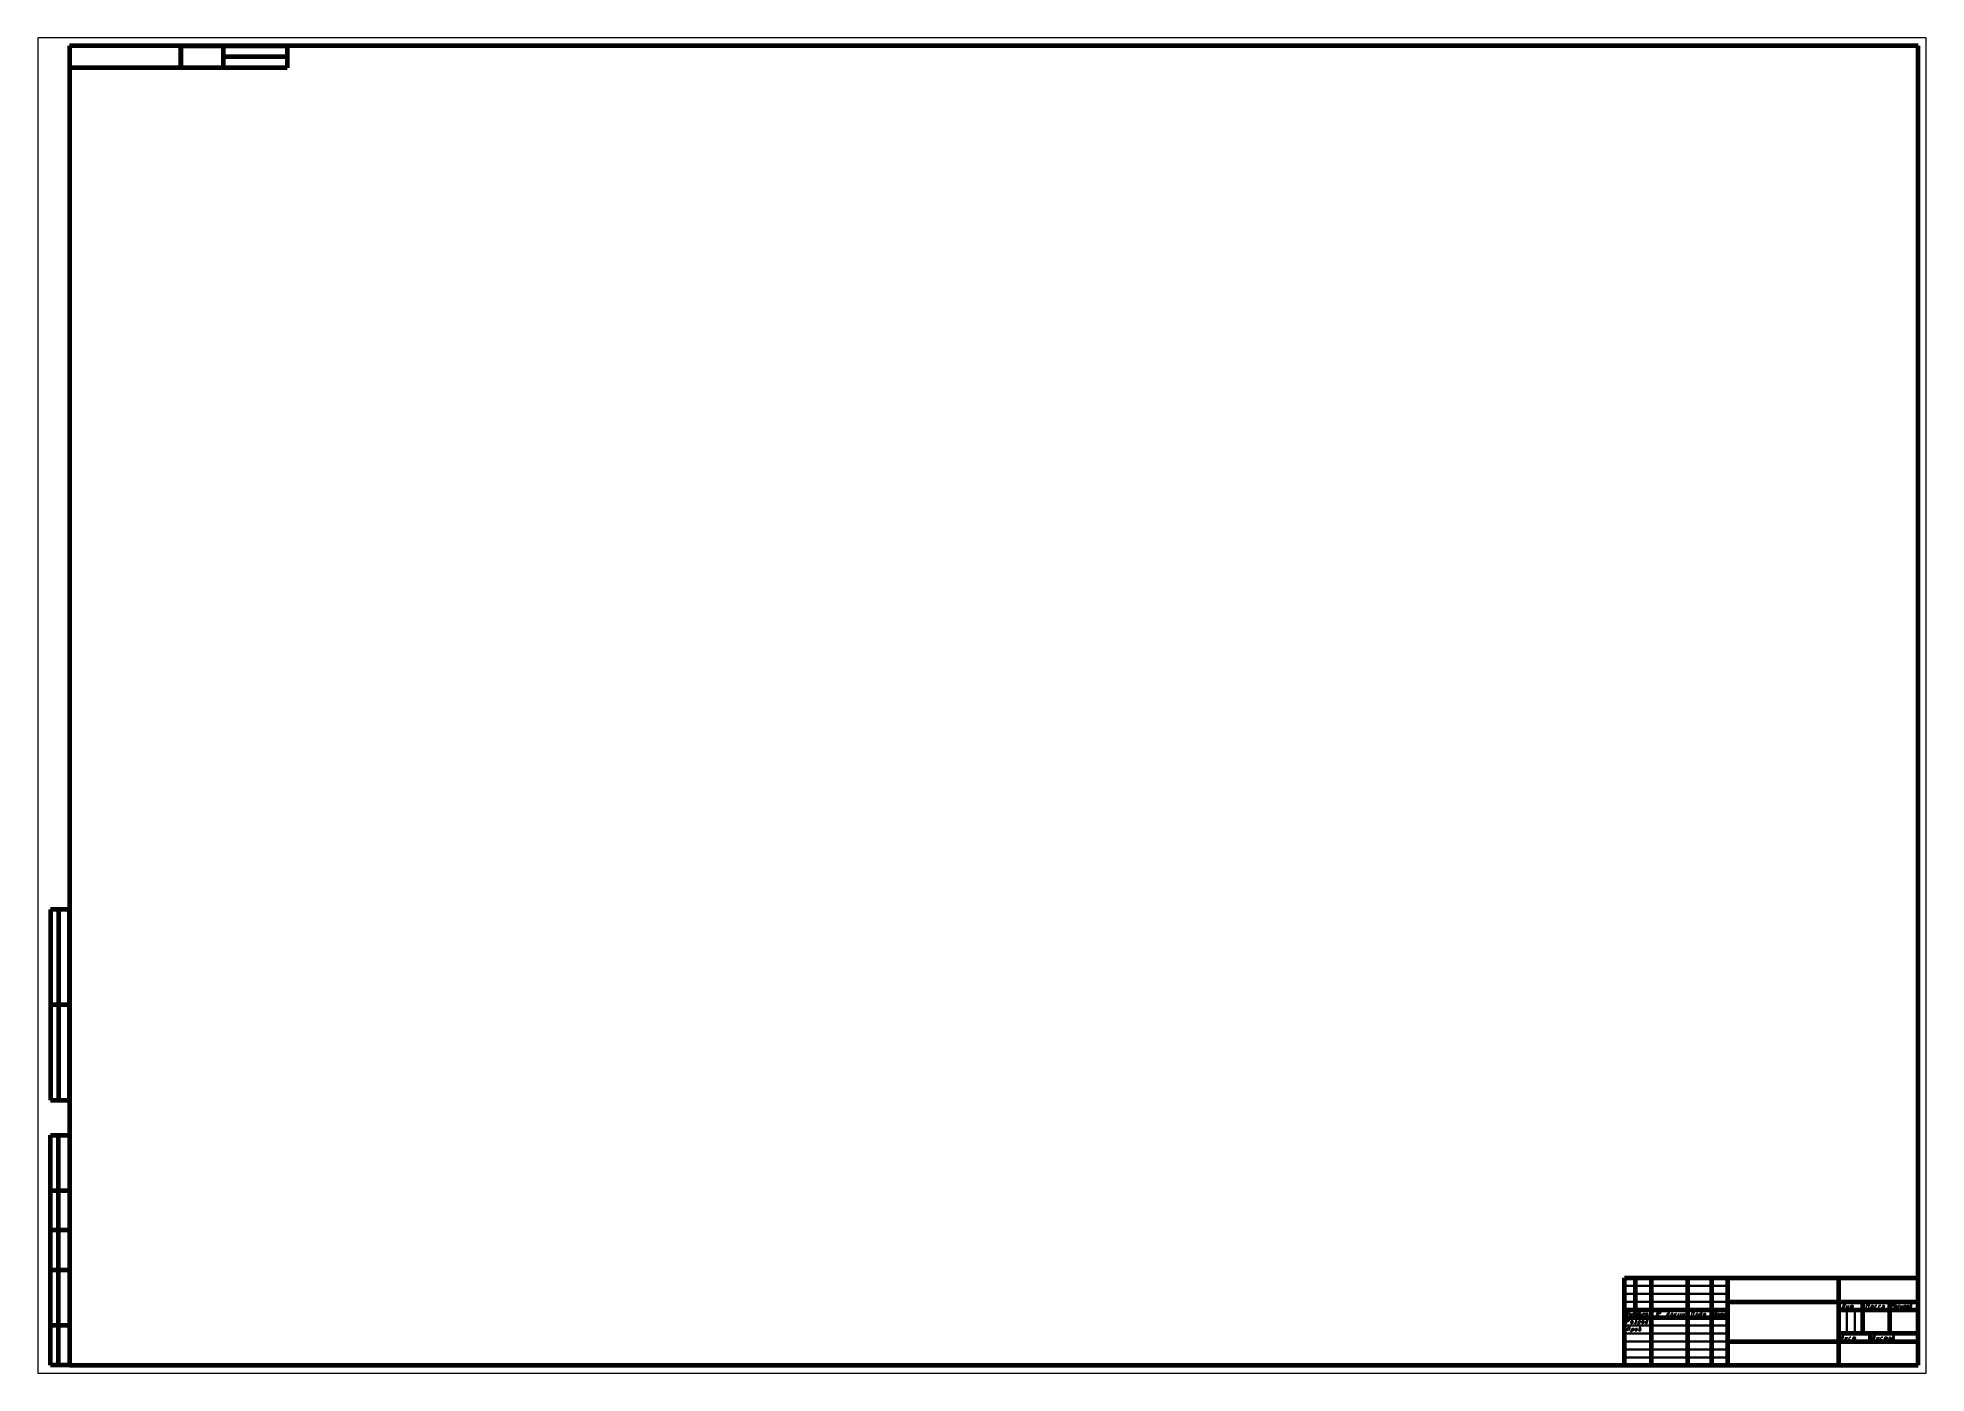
# Model space of a CAD drawing. Header units: millimetres. Extents: x 0 to 1189, y 0 to 841.
import ezdxf

# ---------------------------------------------------------------- set-up
doc = ezdxf.new("R2010")
doc.units = ezdxf.units.MM
doc.layers.get('0').update_dxf_attribs({"linetype": 'CONTINUOUS', "lineweight": 0})

# ---------------------------------------------------------------- blocks, each defined once
blk = doc.blocks.new('left_field001')
at = {"lineweight": 70}
for p, q in [((-12, 0), (-12, 145)), ((-12, 145), (0, 145)), ((-7, 0), (-7, 145)), ((0, 145), (0, 0)), ((-12, 110), (0, 110)), ((0, 85), (-12, 85)), ((0, 60), (-12, 60)), ((0, 25), (-12, 25)), ((0, 0), (-12, 0))]:
    blk.add_line(p, q, dxfattribs=at)
blk = doc.blocks.new('high_field001')
at = {"lineweight": 70}
for p, q in [((0, 0), (67, 0)), ((0, -14), (0, 0)), ((67, 0), (67, -14)), ((27, -14), (27, 0)), ((67, -7), (27, -7)), ((67, -14), (0, -14))]:
    blk.add_line(p, q, dxfattribs=at)
blk = doc.blocks.new('left_field002')
at = {"lineweight": 70}
for p, q in [((0, 287), (-12, 287)), ((-12, 287), (-12, 167)), ((-7, 287), (-7, 167)), ((0, 167), (0, 287)), ((0, 227), (-12, 227)), ((-12, 167), (0, 167))]:
    blk.add_line(p, q, dxfattribs=at)
blk.add_line((0, 0), (0, 287))

msp = doc.modelspace()

# ---------------------------------------------------------------- linework, layer by layer
for p, q in [((1189, 841), (0, 841)), ((0, 841), (0, 0)), ((1189, 0), (1189, 841)), ((0, 0), (1189, 0))]:
    msp.add_line(p, q)
at = {"lineweight": 70}
for p, q in [((1184, 836), (20, 836)), ((20, 836), (20, 5)), ((90, 836), (90, 822)), ((1184, 5), (1184, 836)), ((90, 822), (20, 822)), ((999, 60), (1184, 60)), ((999, 5), (999, 60)), ((1006, 35), (1006, 60)), ((1016, 5), (1016, 60)), ((1039, 5), (1039, 60)), ((1054, 5), (1054, 60)), ((1064, 5), (1064, 60)), ((1134, 5), (1134, 60)), ((999, 40), (1064, 40)), ((1064, 45), (1184, 45)), ((1134, 40), (1184, 40)), ((1149, 25), (1149, 45)), ((1166, 25), (1166, 45)), ((999, 35), (1064, 35)), ((1149, 25), (1134, 25)), ((1184, 25), (1149, 25)), ((1154, 20), (1154, 25)), ((1064, 20), (1184, 20)), ((20, 5), (1184, 5))]:
    msp.add_line(p, q, dxfattribs=at)
at = {"lineweight": 35}
for p, q in [((999, 55), (1064, 55)), ((999, 50), (1064, 50)), ((999, 45), (1064, 45)), ((1139, 40), (1139, 25)), ((1144, 40), (1144, 25)), ((999, 30), (1064, 30)), ((999, 25), (1064, 25)), ((999, 20), (1064, 20)), ((999, 15), (1064, 15)), ((999, 10), (1064, 10))]:
    msp.add_line(p, q, dxfattribs=at)
at = {"color": 7, "linetype": 'CONTINUOUS', "lineweight": 25}
for p, q in [((1001.5, 38.5), (999.5, 36)), ((999.5, 36), (1000.2, 38.5)), ((1000.8, 36), (1001.5, 38.5)), ((1001.5, 36.2), (1001.5, 36.3)), ((1001.5, 36.3), (1001.5, 36.3)), ((1001.5, 36.3), (1001.5, 36.3)), ((1001.5, 36.3), (1001.5, 36.3)), ((1001.5, 36.3), (1001.5, 36.3)), ((1001.5, 36.1), (1001.5, 36.2)), ((1001.5, 36.2), (1001.5, 36.2)), ((1001.5, 36.2), (1001.5, 36.2)), ((1001.5, 36.2), (1001.5, 36.2)), ((1001.5, 36.2), (1001.5, 36.2)), ((1001.5, 36.2), (1001.5, 36.2)), ((1001.5, 36.2), (1001.5, 36.2)), ((1001.5, 36.2), (1001.5, 36.2)), ((1001.5, 36.2), (1001.5, 36.2)), ((1001.5, 36.2), (1001.5, 36.2)), ((1001.5, 36.2), (1001.5, 36.2)), ((1001.6, 36.1), (1001.5, 36.1)), ((1001.5, 36.1), (1001.5, 36.1)), ((1001.5, 36.1), (1001.5, 36.1)), ((1001.5, 36.1), (1001.5, 36.1)), ((1001.5, 36.1), (1001.5, 36.1)), ((1001.5, 36.1), (1001.5, 36.1)), ((1001.5, 36.1), (1001.5, 36.1)), ((1001.5, 36.1), (1001.5, 36.1)), ((1001.6, 36), (1001.6, 36.1)), ((1001.6, 36.1), (1001.6, 36.1)), ((1001.7, 36), (1001.6, 36)), ((1001.6, 36), (1001.6, 36)), ((1001.7, 36), (1001.7, 36)), ((1001.7, 36), (1001.7, 36)), ((1001.7, 36), (1001.7, 36)), ((1001.7, 36), (1002, 36)), ((1001.8, 37.5), (1001.9, 37.6)), ((1001.8, 37.4), (1001.8, 37.5)), ((1001.8, 37.5), (1001.8, 37.5)), ((1001.8, 37.5), (1001.8, 37.5)), ((1001.8, 37.5), (1001.8, 37.5)), ((1001.8, 37.5), (1001.8, 37.5)), ((1001.9, 37.6), (1001.9, 37.6)), ((1001.9, 37.6), (1001.9, 37.6)), ((1001.9, 37.6), (1001.9, 37.6)), ((1001.9, 37.6), (1002, 37.6)), ((1002.2, 36.9), (1001.9, 36.9)), ((1002, 37.6), (1002.1, 37.7)), ((1002, 37.6), (1002, 37.6)), ((1002, 37.6), (1002, 37.6)), ((1002, 37.6), (1002, 37.6)), ((1002.1, 36), (1002, 36)), ((1002, 36), (1002, 36)), ((1002, 36), (1002, 36)), ((1002, 36), (1002, 36)), ((1002.1, 37.7), (1002.1, 37.7)), ((1002.1, 37.7), (1002.1, 37.7)), ((1002.1, 37.7), (1002.1, 37.7)), ((1002.1, 37.7), (1002.2, 37.7)), ((1002.2, 36), (1002.1, 36)), ((1002.1, 36), (1002.1, 36)), ((1002.1, 36), (1002.1, 36)), ((1002.1, 36), (1002.1, 36)), ((1002.1, 36), (1002.1, 36)), ((1002.1, 36), (1002.1, 36)), ((1002.2, 37.7), (1002.2, 37.7)), ((1002.2, 37.7), (1002.2, 37.7)), ((1002.2, 37.7), (1002.2, 37.7)), ((1002.2, 37.7), (1002.2, 37.7)), ((1002.2, 37.7), (1002.3, 37.7)), ((1002.2, 36.9), (1002.3, 36.9)), ((1002.3, 36.1), (1002.2, 36.1)), ((1002.2, 36.1), (1002.2, 36)), ((1002.2, 36), (1002.2, 36)), ((1002.2, 36), (1002.2, 36)), ((1002.3, 37.7), (1002.3, 37.7)), ((1002.3, 37.7), (1002.3, 37.7)), ((1002.3, 37.7), (1002.3, 37.7)), ((1002.3, 37.7), (1002.3, 37.7)), ((1002.3, 37.7), (1002.3, 37.7)), ((1002.3, 37.7), (1002.3, 37.7)), ((1002.3, 37.7), (1002.4, 37.7)), ((1002.4, 36.9), (1002.3, 36.9)), ((1002.3, 36.9), (1002.3, 36.9)), ((1002.3, 36.9), (1002.3, 36.9)), ((1002.3, 36.9), (1002.3, 36.9)), ((1002.3, 36.9), (1002.3, 36.9)), ((1002.3, 36.9), (1002.3, 36.9)), ((1002.3, 36.9), (1002.3, 36.9)), ((1002.3, 36.9), (1002.3, 36.9)), ((1002.3, 36.9), (1002.3, 36.9)), ((1002.3, 36.9), (1002.3, 36.9)), ((1002.3, 36.9), (1002.3, 36.9)), ((1002.3, 36.9), (1002.4, 36.9)), ((1002.4, 36.1), (1002.3, 36.1)), ((1002.3, 36.1), (1002.3, 36.1)), ((1002.3, 36.1), (1002.3, 36.1)), ((1002.3, 36.1), (1002.3, 36.1)), ((1002.3, 36.1), (1002.3, 36.1)), ((1002.4, 37.7), (1002.4, 37.7)), ((1002.4, 37.7), (1002.4, 37.7)), ((1002.4, 37.7), (1002.5, 37.7)), ((1002.5, 36.9), (1002.4, 36.9)), ((1002.4, 36.9), (1002.4, 36.9)), ((1002.4, 36.9), (1002.4, 36.9)), ((1002.4, 36.9), (1002.4, 36.9)), ((1002.4, 36.9), (1002.4, 36.9)), ((1002.4, 36.9), (1002.4, 36.8)), ((1002.4, 36.8), (1002.4, 36.8)), ((1002.4, 36.8), (1002.5, 36.8)), ((1002.5, 36.2), (1002.4, 36.1)), ((1002.4, 36.1), (1002.4, 36.1)), ((1002.4, 36.1), (1002.4, 36.1)), ((1002.4, 36.1), (1002.4, 36.1)), ((1002.4, 36.1), (1002.4, 36.1)), ((1002.5, 37.7), (1002.5, 37.7)), ((1002.5, 37.7), (1002.5, 37.7)), ((1002.5, 37.7), (1002.6, 37.7)), ((1002.6, 36.9), (1002.5, 36.9)), ((1002.5, 36.9), (1002.5, 36.9)), ((1002.5, 36.9), (1002.5, 36.9)), ((1002.5, 36.9), (1002.5, 36.9)), ((1002.5, 36.9), (1002.5, 36.9)), ((1002.5, 36.8), (1002.5, 36.8)), ((1002.5, 36.8), (1002.5, 36.8)), ((1002.5, 36.8), (1002.5, 36.8)), ((1002.5, 36.8), (1002.5, 36.8)), ((1002.5, 36.8), (1002.6, 36.8)), ((1002.5, 36.3), (1002.6, 36.5)), ((1002.5, 36.3), (1002.5, 36.3)), ((1002.5, 36.3), (1002.5, 36.3)), ((1002.5, 36.3), (1002.5, 36.2)), ((1002.5, 36.2), (1002.5, 36.2)), ((1002.5, 36.2), (1002.5, 36.2)), ((1002.5, 36.2), (1002.5, 36.2)), ((1002.5, 36.2), (1002.5, 36.2)), ((1002.6, 37.7), (1002.6, 37.7)), ((1002.6, 37.7), (1002.6, 37.6)), ((1002.6, 37.6), (1002.7, 37.6)), ((1002.7, 37), (1002.6, 37)), ((1002.6, 37), (1002.6, 37)), ((1002.6, 37), (1002.6, 37)), ((1002.6, 37), (1002.6, 36.9)), ((1002.6, 36.8), (1002.6, 36.7)), ((1002.6, 36.7), (1002.6, 36.7)), ((1002.6, 36.7), (1002.6, 36.7)), ((1002.6, 36.7), (1002.6, 36.7)), ((1002.6, 36.7), (1002.6, 36.7)), ((1002.6, 36.7), (1002.6, 36.7)), ((1002.6, 36.7), (1002.6, 36.6)), ((1002.6, 36.6), (1002.6, 36.6)), ((1002.6, 36.6), (1002.6, 36.6)), ((1002.6, 36.6), (1002.6, 36.6)), ((1002.6, 36.6), (1002.6, 36.6)), ((1002.6, 36.6), (1002.6, 36.6)), ((1002.6, 36.6), (1002.6, 36.5)), ((1002.6, 36.5), (1002.6, 36.5)), ((1002.6, 36.5), (1002.6, 36.5)), ((1002.6, 36.5), (1002.6, 36.5)), ((1002.6, 36.5), (1002.6, 36.5)), ((1002.6, 36.5), (1002.6, 36.5)), ((1002.6, 36.5), (1002.6, 36.5)), ((1002.7, 37.6), (1002.7, 37.6)), ((1002.7, 37.6), (1002.7, 37.6)), ((1002.7, 37.6), (1002.7, 37.6)), ((1002.7, 37.6), (1002.7, 37.6)), ((1002.7, 37.6), (1002.8, 37.5)), ((1002.8, 37.1), (1002.7, 37.1)), ((1002.7, 37.1), (1002.7, 37.1)), ((1002.7, 37.1), (1002.7, 37.1)), ((1002.7, 37.1), (1002.7, 37)), ((1002.7, 37), (1002.7, 37)), ((1002.7, 37), (1002.7, 37)), ((1002.8, 37.5), (1002.8, 37.5)), ((1002.8, 37.5), (1002.8, 37.5)), ((1002.8, 37.5), (1002.8, 37.5)), ((1002.8, 37.5), (1002.8, 37.5)), ((1002.8, 37.5), (1002.8, 37.4)), ((1002.8, 37.4), (1002.8, 37.4)), ((1002.8, 37.4), (1002.8, 37.4)), ((1002.8, 37.4), (1002.8, 37.4)), ((1002.8, 37.4), (1002.8, 37.4)), ((1002.8, 37.4), (1002.8, 37.3)), ((1002.8, 37.3), (1002.8, 37.3)), ((1002.8, 37.3), (1002.8, 37.3)), ((1002.8, 37.3), (1002.8, 37.3)), ((1002.8, 37.3), (1002.8, 37.3)), ((1002.8, 37.3), (1002.8, 37.3)), ((1002.8, 37.3), (1002.8, 37.3)), ((1002.8, 37.3), (1002.8, 37.3)), ((1002.8, 37.3), (1002.8, 37.3)), ((1002.8, 37.3), (1002.8, 37.2)), ((1002.8, 37.2), (1002.8, 37.2)), ((1002.8, 37.2), (1002.8, 37.1)), ((1003, 36), (1003.5, 37.7)), ((1003, 36), (1003.5, 37.7)), ((1003.5, 37.7), (1003.9, 36.9)), ((1004.7, 37.7), (1003.9, 36.9)), ((1004.3, 36), (1004.7, 37.7)), ((1004.6, 36), (1004.6, 36.2)), ((1008.2, 38.5), (1007, 36)), ((1008.2, 36), (1008.9, 38.5)), ((1008.9, 38.5), (1008.2, 38.5)), ((1008.9, 36.4), (1008.8, 36.3)), ((1008.8, 36.3), (1008.8, 36.3)), ((1008.8, 36.3), (1008.8, 36.3)), ((1008.8, 36.3), (1008.8, 36.2)), ((1008.8, 36.2), (1008.8, 36.2)), ((1008.8, 36.2), (1008.9, 36.2)), ((1008.9, 36.4), (1009.2, 37.7)), ((1008.9, 36.4), (1008.9, 36.4)), ((1008.9, 36.2), (1008.9, 36.2)), ((1008.9, 36.2), (1008.9, 36.1)), ((1008.9, 36.1), (1008.9, 36.1)), ((1008.9, 36.1), (1008.9, 36.1)), ((1008.9, 36.1), (1008.9, 36.1)), ((1008.9, 36.1), (1008.9, 36.1)), ((1008.9, 36.1), (1008.9, 36.1)), ((1008.9, 36.1), (1008.9, 36.1)), ((1008.9, 36.1), (1009, 36)), ((1009, 36), (1009, 36)), ((1009, 36), (1009, 36)), ((1009, 36), (1009, 36)), ((1009, 36), (1009, 36)), ((1009, 36), (1009, 36)), ((1009, 36), (1009.1, 36)), ((1009.1, 36), (1009.1, 36)), ((1009.1, 36), (1009.1, 36)), ((1009.1, 36), (1009.1, 36)), ((1009.1, 36), (1009.1, 36)), ((1009.1, 36), (1009.1, 36)), ((1009.1, 36), (1009.1, 36)), ((1009.1, 36), (1009.1, 36)), ((1009.1, 36), (1009.1, 36)), ((1009.1, 36), (1009.1, 36)), ((1009.1, 36), (1009.8, 36)), ((1009.8, 36), (1010.3, 37.7)), ((1010.4, 36.4), (1010.7, 37.3)), ((1010.4, 36.4), (1010.4, 36.4)), ((1010.4, 36.4), (1010.4, 36.3)), ((1010.4, 36.3), (1010.4, 36.3)), ((1010.4, 36.3), (1010.4, 36.3)), ((1010.4, 36.3), (1010.4, 36.2)), ((1010.4, 36.2), (1010.4, 36.2)), ((1010.4, 36.2), (1010.4, 36.2)), ((1010.4, 36.2), (1010.4, 36.2)), ((1010.4, 36.2), (1010.4, 36.1)), ((1010.4, 36.1), (1010.4, 36.1)), ((1010.4, 36.1), (1010.5, 36.1)), ((1010.5, 36.1), (1010.5, 36.1)), ((1010.5, 36.1), (1010.5, 36.1)), ((1010.5, 36.1), (1010.5, 36.1)), ((1010.5, 36.1), (1010.5, 36.1)), ((1010.5, 36.1), (1010.5, 36)), ((1010.5, 36), (1010.6, 36)), ((1010.6, 36), (1010.6, 36)), ((1010.6, 36), (1010.6, 36)), ((1010.6, 36), (1010.6, 36)), ((1010.6, 36), (1010.6, 36)), ((1010.6, 36), (1010.6, 36)), ((1010.6, 36), (1010.7, 36)), ((1010.8, 37.5), (1010.7, 37.4)), ((1010.7, 37.4), (1010.7, 37.4)), ((1010.7, 37.4), (1010.7, 37.4)), ((1010.7, 37.4), (1010.7, 37.4)), ((1010.7, 37.4), (1010.7, 37.4)), ((1010.7, 37.4), (1010.7, 37.4)), ((1010.7, 37.4), (1010.7, 37.3)), ((1010.7, 37.3), (1010.7, 37.3)), ((1010.7, 37.3), (1010.7, 37.3)), ((1010.7, 37.3), (1010.7, 37.3)), ((1010.7, 37.3), (1010.7, 37.3)), ((1010.7, 37.3), (1010.7, 37.3)), ((1010.7, 37.3), (1010.7, 37.3)), ((1010.7, 37.3), (1010.7, 37.3)), ((1010.7, 37.3), (1010.7, 37.3)), ((1010.7, 36), (1010.7, 36)), ((1010.7, 36), (1010.7, 36)), ((1010.7, 36), (1010.7, 36)), ((1010.7, 36), (1010.7, 36)), ((1010.7, 36), (1010.7, 36)), ((1010.7, 36), (1010.7, 36)), ((1010.7, 36), (1010.7, 36)), ((1010.7, 36), (1010.7, 36)), ((1010.7, 36), (1011.4, 36)), ((1010.9, 37.6), (1010.8, 37.6)), ((1010.8, 37.6), (1010.8, 37.5)), ((1010.8, 37.5), (1010.8, 37.5)), ((1010.8, 37.5), (1010.8, 37.5)), ((1010.8, 37.5), (1010.8, 37.5)), ((1010.8, 37.5), (1010.8, 37.5)), ((1011, 37.6), (1010.9, 37.6)), ((1010.9, 37.6), (1010.9, 37.6)), ((1010.9, 37.6), (1010.9, 37.6)), ((1010.9, 37.6), (1010.9, 37.6)), ((1011.1, 37.7), (1011, 37.7)), ((1011, 37.7), (1011, 37.6)), ((1011, 37.6), (1011, 37.6)), ((1011, 37.6), (1011, 37.6)), ((1011.2, 37.7), (1011.1, 37.7)), ((1011.1, 37.7), (1011.1, 37.7)), ((1011.2, 37.7), (1011.8, 37.7)), ((1011.9, 36), (1012.3, 37.7)), ((1012.3, 37.7), (1013.6, 37.7)), ((1012.7, 36), (1013.1, 37.7)), ((1013.5, 36), (1013.8, 37.3)), ((1013.6, 37.7), (1013.6, 37.7)), ((1013.6, 37.7), (1013.6, 37.7)), ((1013.6, 37.7), (1013.7, 37.7)), ((1013.7, 37.7), (1013.7, 37.6)), ((1013.7, 37.6), (1013.7, 37.6)), ((1013.7, 37.6), (1013.7, 37.6)), ((1013.7, 37.6), (1013.7, 37.6)), ((1013.7, 37.6), (1013.8, 37.6)), ((1013.8, 37.6), (1013.8, 37.6)), ((1013.8, 37.6), (1013.8, 37.6)), ((1013.8, 37.6), (1013.8, 37.6)), ((1013.8, 37.6), (1013.8, 37.5)), ((1013.8, 37.5), (1013.8, 37.5)), ((1013.8, 37.5), (1013.8, 37.5)), ((1013.8, 37.5), (1013.8, 37.5)), ((1013.8, 37.5), (1013.8, 37.5)), ((1013.8, 37.5), (1013.8, 37.5)), ((1013.8, 37.5), (1013.8, 37.4)), ((1013.8, 37.4), (1013.8, 37.4)), ((1013.8, 37.4), (1013.8, 37.4)), ((1013.8, 37.4), (1013.8, 37.4)), ((1013.8, 37.4), (1013.8, 37.4)), ((1013.8, 37.4), (1013.8, 37.3)), ((1013.8, 37.3), (1013.8, 37.3)), ((1013.8, 37.3), (1013.8, 37.3)), ((1013.8, 37.3), (1013.8, 37.3)), ((1013.8, 37.3), (1013.8, 37.3)), ((1013.8, 37.3), (1013.8, 37.3)), ((1013.8, 37.3), (1013.8, 37.3)), ((1013.8, 37.3), (1013.8, 37.3)), ((1013.8, 37.3), (1013.8, 37.3)), ((1055, 36), (1056.4, 36)), ((1055, 36), (1055, 35.8)), ((1056.4, 38.5), (1055.2, 36)), ((1056.2, 36), (1056.9, 38.5)), ((1056.9, 38.5), (1056.4, 38.5)), ((1056.4, 36), (1056.4, 35.8)), ((1056.9, 38.4), (1056.9, 38.5)), ((1057.2, 36.4), (1057.5, 37.3)), ((1057.2, 36.4), (1057.2, 36.3)), ((1057.2, 36.3), (1057.2, 36.3)), ((1057.2, 36.3), (1057.2, 36.3)), ((1057.2, 36.3), (1057.2, 36.3)), ((1057.2, 36.3), (1057.2, 36.2)), ((1057.2, 36.2), (1057.2, 36.2)), ((1057.2, 36.2), (1057.2, 36.2)), ((1057.2, 36.2), (1057.2, 36.2)), ((1057.2, 36.2), (1057.3, 36.1)), ((1057.3, 36.1), (1057.3, 36.1)), ((1057.3, 36.1), (1057.3, 36.1)), ((1057.3, 36.1), (1057.3, 36.1)), ((1057.3, 36.1), (1057.3, 36.1)), ((1057.3, 36.1), (1057.3, 36.1)), ((1057.3, 36.1), (1057.3, 36.1)), ((1057.3, 36.1), (1057.4, 36)), ((1057.4, 36), (1057.4, 36)), ((1057.4, 36), (1057.4, 36)), ((1057.4, 36), (1057.4, 36)), ((1057.4, 36), (1057.4, 36)), ((1057.4, 36), (1057.4, 36)), ((1057.4, 36), (1057.4, 36)), ((1057.4, 36), (1057.5, 36)), ((1057.6, 37.5), (1057.5, 37.4)), ((1057.5, 37.4), (1057.5, 37.4)), ((1057.5, 37.4), (1057.5, 37.4)), ((1057.5, 37.4), (1057.5, 37.4)), ((1057.5, 37.4), (1057.5, 37.4)), ((1057.5, 37.4), (1057.5, 37.4)), ((1057.5, 37.4), (1057.5, 37.4)), ((1057.5, 37.4), (1057.5, 37.4)), ((1057.5, 37.4), (1057.5, 37.4)), ((1057.5, 37.4), (1057.5, 37.3)), ((1057.5, 37.3), (1057.5, 37.3)), ((1057.5, 37.3), (1057.5, 37.3)), ((1057.5, 36), (1057.5, 36)), ((1057.5, 36), (1057.5, 36)), ((1057.5, 36), (1057.5, 36)), ((1057.5, 36), (1057.5, 36)), ((1057.5, 36), (1057.5, 36)), ((1057.5, 36), (1057.5, 36)), ((1057.5, 36), (1057.5, 36)), ((1057.5, 36), (1057.5, 36)), ((1057.5, 36), (1057.9, 36)), ((1057.7, 37.6), (1057.6, 37.5)), ((1057.6, 37.5), (1057.6, 37.5)), ((1057.6, 37.5), (1057.6, 37.5)), ((1057.6, 37.5), (1057.6, 37.5)), ((1057.6, 37.5), (1057.6, 37.5)), ((1057.6, 37.5), (1057.6, 37.5)), ((1057.6, 37.5), (1057.6, 37.5)), ((1057.8, 37.6), (1057.7, 37.6)), ((1057.7, 37.6), (1057.7, 37.6)), ((1057.7, 37.6), (1057.7, 37.6)), ((1057.7, 37.6), (1057.7, 37.6)), ((1057.7, 37.6), (1057.7, 37.6)), ((1057.9, 37.7), (1057.8, 37.6)), ((1057.8, 37.6), (1057.8, 37.6)), ((1057.8, 37.6), (1057.8, 37.6)), ((1057.8, 37.6), (1057.8, 37.6)), ((1058, 37.7), (1057.9, 37.7)), ((1057.9, 37.7), (1057.9, 37.7)), ((1057.9, 37.7), (1057.9, 37.7)), ((1057.9, 36), (1057.9, 36)), ((1057.9, 36), (1058, 36)), ((1058, 37.7), (1058.7, 37.7)), ((1058, 36), (1058, 36)), ((1058, 36), (1058, 36)), ((1058, 36), (1058.1, 36)), ((1058.1, 36), (1058.1, 36.1)), ((1058.1, 36.1), (1058.1, 36.1)), ((1058.1, 36.1), (1058.2, 36.1)), ((1058.1, 36), (1058.1, 36)), ((1058.1, 36), (1058.1, 36)), ((1058.2, 36.1), (1058.2, 36.2)), ((1058.2, 36.2), (1058.3, 36.2)), ((1058.2, 36.1), (1058.2, 36.1)), ((1058.2, 36.1), (1058.2, 36.1)), ((1058.2, 36.1), (1058.2, 36.1)), ((1058.3, 36.3), (1058.4, 36.4)), ((1058.3, 36.2), (1058.3, 36.3)), ((1058.3, 36.3), (1058.3, 36.3)), ((1058.3, 36.3), (1058.3, 36.3)), ((1058.3, 36.3), (1058.3, 36.3)), ((1058.3, 36.3), (1058.3, 36.3)), ((1058.3, 36.3), (1058.3, 36.3)), ((1058.3, 36.3), (1058.3, 36.3)), ((1058.3, 36.2), (1058.3, 36.2)), ((1058.3, 36.2), (1058.3, 36.2)), ((1058.3, 36.2), (1058.3, 36.2)), ((1058.3, 36.2), (1058.3, 36.2)), ((1058.4, 36.4), (1058.7, 37.7)), ((1058.4, 36.5), (1058.4, 36.4)), ((1058.4, 36.4), (1058.4, 36.4)), ((1058.4, 36.4), (1058.4, 36.4)), ((1058.4, 36.4), (1058.4, 36.4)), ((1058.4, 36.4), (1058.4, 36.4)), ((1058.4, 36.4), (1058.4, 36.4)), ((1058.4, 36.4), (1058.4, 36.4)), ((1058.4, 36.4), (1058.4, 36.3)), ((1058.4, 36.3), (1058.4, 36.3)), ((1058.4, 36.3), (1058.4, 36.3)), ((1058.4, 36.3), (1058.4, 36.2)), ((1058.4, 36.2), (1058.4, 36.2)), ((1058.4, 36.2), (1058.4, 36.2)), ((1058.4, 36.2), (1058.4, 36.2)), ((1058.4, 36.2), (1058.4, 36.1)), ((1058.4, 36.1), (1058.4, 36.1)), ((1058.4, 36.1), (1058.4, 36.1)), ((1058.4, 36.1), (1058.4, 36.1)), ((1058.4, 36.1), (1058.4, 36.1)), ((1058.4, 36.1), (1058.4, 36.1)), ((1058.4, 36.1), (1058.4, 36)), ((1058.4, 36), (1058.4, 36)), ((1058.4, 36), (1058.5, 36)), ((1058.5, 36), (1058.5, 36)), ((1058.5, 36), (1058.5, 36)), ((1058.5, 36), (1058.5, 36)), ((1058.5, 36), (1058.5, 36)), ((1058.5, 36), (1058.5, 36)), ((1058.5, 36), (1058.5, 36)), ((1058.5, 36), (1058.5, 36)), ((1058.5, 36), (1058.5, 36)), ((1058.5, 36), (1058.5, 36)), ((1058.5, 36), (1058.5, 36)), ((1058.5, 36), (1058.5, 36)), ((1058.5, 36), (1058.5, 36)), ((1059.1, 36), (1059.6, 37.7)), ((1059.6, 37.7), (1060.8, 37.7)), ((1059.9, 36), (1060.4, 37.7)), ((1060.7, 36), (1061.1, 37.3)), ((1060.8, 37.7), (1060.9, 37.7)), ((1060.9, 37.7), (1060.9, 37.7)), ((1060.9, 37.7), (1060.9, 37.7)), ((1060.9, 37.7), (1061, 37.6)), ((1061, 37.6), (1061, 37.6)), ((1061, 37.6), (1061, 37.6)), ((1061, 37.6), (1061, 37.6)), ((1061, 37.6), (1061, 37.6)), ((1061, 37.6), (1061, 37.6)), ((1061, 37.6), (1061.1, 37.6)), ((1061.1, 37.6), (1061.1, 37.6)), ((1061.1, 37.6), (1061.1, 37.5)), ((1061.1, 37.5), (1061.1, 37.5)), ((1061.1, 37.5), (1061.1, 37.5)), ((1061.1, 37.5), (1061.1, 37.5)), ((1061.1, 37.5), (1061.1, 37.5)), ((1061.1, 37.5), (1061.1, 37.5)), ((1061.1, 37.5), (1061.1, 37.4)), ((1061.1, 37.4), (1061.1, 37.4)), ((1061.1, 37.4), (1061.1, 37.4)), ((1061.1, 37.4), (1061.1, 37.4)), ((1061.1, 37.4), (1061.1, 37.4)), ((1061.1, 37.4), (1061.1, 37.3)), ((1061.1, 37.3), (1061.1, 37.3)), ((1061.1, 37.3), (1061.1, 37.3)), ((1061.1, 37.3), (1061.1, 37.3)), ((1061.1, 37.3), (1061.1, 37.3)), ((1061.1, 37.3), (1061.1, 37.3)), ((1061.1, 37.3), (1061.1, 37.3)), ((1061.1, 37.3), (1061.1, 37.3)), ((1061.1, 37.3), (1061.1, 37.3)), ((1061.5, 36.4), (1061.8, 37.3)), ((1061.5, 36.4), (1061.5, 36.3)), ((1061.5, 36.3), (1061.5, 36.3)), ((1061.5, 36.3), (1061.5, 36.3)), ((1061.5, 36.3), (1061.5, 36.3)), ((1061.5, 36.3), (1061.5, 36.2)), ((1061.5, 36.2), (1061.5, 36.2)), ((1061.5, 36.2), (1061.5, 36.2)), ((1061.5, 36.2), (1061.5, 36.2)), ((1061.5, 36.2), (1061.5, 36.1)), ((1061.5, 36.1), (1061.6, 36.1)), ((1061.6, 36.1), (1061.6, 36.1)), ((1061.6, 36.1), (1061.6, 36.1)), ((1061.6, 36.1), (1061.6, 36.1)), ((1061.6, 36.1), (1061.6, 36.1)), ((1061.6, 36.1), (1061.6, 36.1)), ((1061.6, 36.1), (1061.6, 36)), ((1061.6, 36), (1061.7, 36)), ((1061.7, 36), (1061.7, 36)), ((1061.7, 36), (1061.7, 36)), ((1061.7, 36), (1061.7, 36)), ((1061.7, 36), (1061.7, 36)), ((1061.7, 36), (1061.7, 36)), ((1061.7, 36), (1061.8, 36)), ((1061.9, 37.5), (1061.8, 37.5)), ((1061.8, 37.5), (1061.8, 37.4)), ((1061.8, 37.4), (1061.8, 37.4)), ((1061.8, 37.4), (1061.8, 37.4)), ((1061.8, 37.4), (1061.8, 37.4)), ((1061.8, 37.4), (1061.8, 37.4)), ((1061.8, 37.4), (1061.8, 37.4)), ((1061.8, 37.4), (1061.8, 37.4)), ((1061.8, 37.4), (1061.8, 37.4)), ((1061.8, 37.4), (1061.8, 37.4)), ((1061.8, 37.4), (1061.8, 37.3)), ((1061.8, 37.3), (1061.8, 37.3)), ((1061.8, 37.3), (1061.8, 37.3)), ((1061.8, 36), (1061.8, 36)), ((1061.8, 36), (1061.8, 36)), ((1061.8, 36), (1061.8, 36)), ((1061.8, 36), (1061.8, 36)), ((1061.8, 36), (1061.8, 36)), ((1061.8, 36), (1061.8, 36)), ((1061.8, 36), (1061.8, 36)), ((1061.8, 36), (1061.8, 36)), ((1061.8, 36), (1062.2, 36)), ((1062, 37.6), (1061.9, 37.6)), ((1061.9, 37.6), (1061.9, 37.5)), ((1061.9, 37.5), (1061.9, 37.5)), ((1061.9, 37.5), (1061.9, 37.5)), ((1061.9, 37.5), (1061.9, 37.5)), ((1061.9, 37.5), (1061.9, 37.5)), ((1061.9, 37.5), (1061.9, 37.5)), ((1062.1, 37.6), (1062, 37.6)), ((1062, 37.6), (1062, 37.6)), ((1062, 37.6), (1062, 37.6)), ((1062, 37.6), (1062, 37.6)), ((1062, 37.6), (1062, 37.6)), ((1062.2, 37.7), (1062.1, 37.6)), ((1062.1, 37.6), (1062.1, 37.6)), ((1062.1, 37.6), (1062.1, 37.6)), ((1062.3, 37.7), (1062.2, 37.7)), ((1062.2, 37.7), (1062.2, 37.7)), ((1062.2, 37.7), (1062.2, 37.7)), ((1062.2, 36), (1062.2, 36)), ((1062.2, 36), (1062.3, 36)), ((1062.3, 37.7), (1063, 37.7)), ((1062.3, 36), (1062.3, 36)), ((1062.3, 36), (1062.3, 36)), ((1062.3, 36), (1062.3, 36)), ((1062.3, 36), (1062.4, 36)), ((1062.4, 36), (1062.4, 36.1)), ((1062.4, 36.1), (1062.4, 36.1)), ((1062.4, 36.1), (1062.5, 36.1)), ((1062.4, 36), (1062.4, 36)), ((1062.5, 36.1), (1062.5, 36.2)), ((1062.5, 36.2), (1062.5, 36.2)), ((1062.5, 36.2), (1062.6, 36.2)), ((1062.5, 36.1), (1062.5, 36.1)), ((1062.5, 36.1), (1062.5, 36.1)), ((1062.5, 36.1), (1062.5, 36.1)), ((1062.6, 36.4), (1063, 37.7)), ((1062.6, 36.3), (1062.6, 36.4)), ((1062.6, 36.4), (1062.6, 36.4)), ((1062.6, 36.4), (1062.6, 36.4)), ((1062.6, 36.4), (1062.6, 36.4)), ((1062.6, 36.4), (1062.6, 36.4)), ((1062.7, 36.4), (1062.6, 36.3)), ((1062.6, 36.2), (1062.6, 36.3)), ((1062.6, 36.3), (1062.6, 36.3)), ((1062.6, 36.3), (1062.6, 36.3)), ((1062.6, 36.3), (1062.6, 36.3)), ((1062.6, 36.3), (1062.6, 36.3)), ((1062.6, 36.3), (1062.6, 36.3)), ((1062.6, 36.3), (1062.6, 36.3)), ((1062.6, 36.3), (1062.6, 36.3)), ((1062.6, 36.3), (1062.6, 36.3)), ((1062.6, 36.3), (1062.6, 36.2)), ((1062.6, 36.2), (1062.6, 36.2)), ((1062.6, 36.2), (1062.6, 36.2)), ((1062.6, 36.2), (1062.6, 36.2)), ((1062.6, 36.2), (1062.6, 36.2)), ((1062.6, 36.2), (1062.7, 36.2)), ((1062.7, 36.5), (1062.7, 36.4)), ((1062.7, 36.4), (1062.7, 36.4)), ((1062.7, 36.4), (1062.7, 36.4)), ((1062.7, 36.2), (1062.7, 36.2)), ((1062.7, 36.2), (1062.7, 36.1)), ((1062.7, 36.1), (1062.7, 36.1)), ((1062.7, 36.1), (1062.7, 36.1)), ((1062.7, 36.1), (1062.7, 36.1)), ((1062.7, 36.1), (1062.7, 36.1)), ((1062.7, 36.1), (1062.7, 36.1)), ((1062.7, 36.1), (1062.7, 36)), ((1062.7, 36), (1062.7, 36)), ((1062.7, 36), (1062.7, 36)), ((1062.7, 36), (1062.8, 36)), ((1062.8, 36), (1062.8, 36)), ((1062.8, 36), (1062.8, 36)), ((1062.8, 36), (1062.8, 36)), ((1062.8, 36), (1062.8, 36)), ((1062.8, 36), (1062.8, 36)), ((1062.8, 36), (1062.8, 36)), ((1062.8, 36), (1062.8, 36)), ((1062.8, 36), (1062.8, 36)), ((1062.8, 36), (1062.8, 36)), ((1062.8, 36), (1062.8, 36)), ((1062.8, 36), (1062.8, 36)), ((1167, 41), (1167.7, 43.5)), ((1167, 41), (1167.7, 43.5)), ((1167.7, 43.5), (1168.1, 42.2)), ((1169.3, 43.5), (1168.1, 42.2)), ((1168.6, 41), (1169.3, 43.5)), ((1169.2, 41.4), (1169.5, 42.3)), ((1169.2, 41.4), (1169.2, 41.3)), ((1169.2, 41.3), (1169.2, 41.3)), ((1169.2, 41.3), (1169.2, 41.3)), ((1169.2, 41.3), (1169.2, 41.3)), ((1169.2, 41.3), (1169.2, 41.2)), ((1169.2, 41.2), (1169.2, 41.2)), ((1169.2, 41.2), (1169.2, 41.2)), ((1169.2, 41.2), (1169.2, 41.2)), ((1169.2, 41.2), (1169.2, 41.1)), ((1169.2, 41.1), (1169.2, 41.1)), ((1169.2, 41.1), (1169.2, 41.1)), ((1169.2, 41.1), (1169.3, 41.1)), ((1169.3, 41.1), (1169.3, 41.1)), ((1169.3, 41.1), (1169.3, 41.1)), ((1169.3, 41.1), (1169.3, 41.1)), ((1169.3, 41.1), (1169.3, 41)), ((1169.3, 41), (1169.3, 41)), ((1169.3, 41), (1169.3, 41)), ((1169.3, 41), (1169.4, 41)), ((1169.4, 41), (1169.4, 41)), ((1169.4, 41), (1169.4, 41)), ((1169.4, 41), (1169.4, 41)), ((1169.4, 41), (1169.4, 41)), ((1169.4, 41), (1169.4, 41)), ((1169.4, 41), (1169.5, 41)), ((1169.6, 42.5), (1169.5, 42.5)), ((1169.5, 42.5), (1169.5, 42.5)), ((1169.5, 42.5), (1169.5, 42.5)), ((1169.5, 42.5), (1169.5, 42.4)), ((1169.5, 42.4), (1169.5, 42.4)), ((1169.5, 42.4), (1169.5, 42.4)), ((1169.5, 42.4), (1169.5, 42.4)), ((1169.5, 42.4), (1169.5, 42.4)), ((1169.5, 42.4), (1169.5, 42.4)), ((1169.5, 42.4), (1169.5, 42.4)), ((1169.5, 42.4), (1169.5, 42.4)), ((1169.5, 42.4), (1169.5, 42.4)), ((1169.5, 42.4), (1169.5, 42.3)), ((1169.5, 42.3), (1169.5, 42.3)), ((1169.5, 42.3), (1169.5, 42.3)), ((1169.5, 41), (1169.5, 41)), ((1169.5, 41), (1169.5, 41)), ((1169.5, 41), (1169.5, 41)), ((1169.5, 41), (1169.5, 41)), ((1169.5, 41), (1169.5, 41)), ((1169.5, 41), (1169.5, 41)), ((1169.5, 41), (1169.9, 41)), ((1169.7, 42.6), (1169.6, 42.6)), ((1169.6, 42.6), (1169.6, 42.6)), ((1169.6, 42.6), (1169.6, 42.5)), ((1169.6, 42.5), (1169.6, 42.5)), ((1169.6, 42.5), (1169.6, 42.5)), ((1169.6, 42.5), (1169.6, 42.5)), ((1169.8, 42.6), (1169.7, 42.6)), ((1169.7, 42.6), (1169.7, 42.6)), ((1169.7, 42.6), (1169.7, 42.6)), ((1169.7, 42.6), (1169.7, 42.6)), ((1169.7, 42.6), (1169.7, 42.6)), ((1169.9, 42.7), (1169.8, 42.7)), ((1169.8, 42.7), (1169.8, 42.7)), ((1169.8, 42.7), (1169.8, 42.6)), ((1169.9, 42.7), (1169.9, 42.7)), ((1169.9, 42.7), (1169.9, 42.7)), ((1169.9, 42.7), (1170.7, 42.7)), ((1169.9, 41), (1169.9, 41)), ((1169.9, 41), (1169.9, 41)), ((1169.9, 41), (1170, 41)), ((1170, 41), (1170, 41)), ((1170, 41), (1170, 41)), ((1170, 41), (1170, 41)), ((1170, 41), (1170.1, 41)), ((1170.1, 41), (1170.1, 41.1)), ((1170.1, 41.1), (1170.1, 41.1)), ((1170.1, 41.1), (1170.1, 41.1)), ((1170.1, 41.1), (1170.2, 41.1)), ((1170.2, 41.1), (1170.2, 41.2)), ((1170.2, 41.2), (1170.2, 41.2)), ((1170.2, 41.2), (1170.2, 41.2)), ((1170.2, 41.2), (1170.2, 41.2)), ((1170.2, 41.2), (1170.3, 41.2)), ((1170.2, 41.1), (1170.2, 41.1)), ((1170.2, 41.1), (1170.2, 41.1)), ((1170.3, 41.4), (1170.7, 42.7)), ((1170.4, 41.5), (1170.3, 41.4)), ((1170.3, 41.3), (1170.3, 41.4)), ((1170.3, 41.4), (1170.3, 41.4)), ((1170.3, 41.4), (1170.3, 41.4)), ((1170.3, 41.4), (1170.3, 41.4)), ((1170.3, 41.4), (1170.3, 41.4)), ((1170.3, 41.4), (1170.3, 41.4)), ((1170.3, 41.4), (1170.3, 41.4)), ((1170.3, 41.4), (1170.3, 41.3)), ((1170.3, 41.2), (1170.3, 41.3)), ((1170.3, 41.3), (1170.3, 41.3)), ((1170.3, 41.3), (1170.3, 41.3)), ((1170.3, 41.3), (1170.3, 41.3)), ((1170.3, 41.3), (1170.3, 41.3)), ((1170.3, 41.3), (1170.3, 41.3)), ((1170.3, 41.3), (1170.3, 41.3)), ((1170.3, 41.3), (1170.3, 41.3)), ((1170.3, 41.3), (1170.3, 41.3)), ((1170.3, 41.3), (1170.3, 41.2)), ((1170.3, 41.2), (1170.3, 41.2)), ((1170.3, 41.2), (1170.3, 41.2)), ((1170.3, 41.2), (1170.3, 41.2)), ((1170.3, 41.2), (1170.3, 41.2)), ((1170.3, 41.2), (1170.3, 41.1)), ((1170.3, 41.1), (1170.3, 41.1)), ((1170.3, 41.1), (1170.4, 41.1)), ((1170.4, 41.1), (1170.4, 41.1)), ((1170.4, 41.1), (1170.4, 41.1)), ((1170.4, 41.1), (1170.4, 41.1)), ((1170.4, 41.1), (1170.4, 41)), ((1170.4, 41), (1170.4, 41)), ((1170.4, 41), (1170.4, 41)), ((1170.4, 41), (1170.4, 41)), ((1170.4, 41), (1170.4, 41)), ((1170.4, 41), (1170.4, 41)), ((1170.4, 41), (1170.5, 41)), ((1170.5, 41), (1170.5, 41)), ((1170.5, 41), (1170.5, 41)), ((1170.5, 41), (1170.5, 41)), ((1170.5, 41), (1170.5, 41)), ((1170.5, 41), (1170.5, 41)), ((1170.5, 41), (1170.5, 41)), ((1170.5, 41), (1170.5, 41)), ((1170.5, 41), (1170.5, 41)), ((1171.1, 41.4), (1171.3, 42.3)), ((1171.1, 41.4), (1171.1, 41.4)), ((1171.1, 41.4), (1171.1, 41.3)), ((1171.1, 41.3), (1171.1, 41.3)), ((1171.1, 41.3), (1171.1, 41.3)), ((1171.1, 41.3), (1171.1, 41.2)), ((1171.1, 41.2), (1171.1, 41.2)), ((1171.1, 41.2), (1171.1, 41.2)), ((1171.1, 41.2), (1171.1, 41.2)), ((1171.1, 41.2), (1171.1, 41.1)), ((1171.1, 41.1), (1171.1, 41.1)), ((1171.1, 41.1), (1171.1, 41.1)), ((1171.1, 41.1), (1171.2, 41.1)), ((1171.2, 41.1), (1171.2, 41.1)), ((1171.2, 41.1), (1171.2, 41.1)), ((1171.2, 41.1), (1171.2, 41.1)), ((1171.2, 41.1), (1171.2, 41)), ((1171.2, 41), (1171.2, 41)), ((1171.2, 41), (1171.3, 41)), ((1171.4, 42.3), (1171.3, 42.3)), ((1171.3, 42.3), (1171.3, 42.3)), ((1171.3, 42.3), (1171.3, 42.3)), ((1171.3, 42.3), (1171.3, 42.3)), ((1171.3, 41), (1171.3, 41)), ((1171.3, 41), (1171.3, 41)), ((1171.3, 41), (1171.3, 41)), ((1171.3, 41), (1171.3, 41)), ((1171.3, 41), (1171.3, 41)), ((1171.3, 41), (1171.4, 41)), ((1171.5, 42.5), (1171.4, 42.5)), ((1171.4, 42.5), (1171.4, 42.4)), ((1171.4, 42.4), (1171.4, 42.4)), ((1171.4, 42.4), (1171.4, 42.4)), ((1171.4, 42.4), (1171.4, 42.4)), ((1171.4, 42.4), (1171.4, 42.4)), ((1171.4, 42.4), (1171.4, 42.4)), ((1171.4, 42.4), (1171.4, 42.3)), ((1171.4, 42.3), (1171.4, 42.3)), ((1171.4, 42.3), (1171.4, 42.3)), ((1171.4, 42.3), (1171.4, 42.3)), ((1171.4, 42.3), (1171.4, 42.3)), ((1171.4, 41), (1171.4, 41)), ((1171.4, 41), (1171.4, 41)), ((1171.4, 41), (1171.4, 41)), ((1171.4, 41), (1171.4, 41)), ((1171.4, 41), (1171.4, 41)), ((1171.4, 41), (1171.4, 41)), ((1171.4, 41), (1171.4, 41)), ((1171.4, 41), (1172.1, 41)), ((1171.6, 42.6), (1171.5, 42.6)), ((1171.5, 42.6), (1171.5, 42.5)), ((1171.5, 42.5), (1171.5, 42.5)), ((1171.5, 42.5), (1171.5, 42.5)), ((1171.5, 42.5), (1171.5, 42.5)), ((1171.7, 42.6), (1171.6, 42.6)), ((1171.6, 42.6), (1171.6, 42.6)), ((1171.6, 42.6), (1171.6, 42.6)), ((1171.6, 42.6), (1171.6, 42.6)), ((1171.8, 42.7), (1171.7, 42.7)), ((1171.7, 42.7), (1171.7, 42.6)), ((1171.7, 42.6), (1171.7, 42.6)), ((1171.7, 42.6), (1171.7, 42.6)), ((1171.8, 42.7), (1171.8, 42.7)), ((1171.8, 42.7), (1171.8, 42.7)), ((1171.8, 42.7), (1172.5, 42.7)), ((1172.6, 41.3), (1173, 42.7)), ((1172.6, 41.3), (1172.6, 41.3)), ((1172.6, 41.3), (1172.6, 41.3)), ((1172.6, 41.3), (1172.6, 41.2)), ((1172.6, 41.2), (1172.6, 41.2)), ((1172.6, 41.2), (1172.6, 41.2)), ((1172.6, 41.2), (1172.6, 41.2)), ((1172.6, 41.2), (1172.6, 41.1)), ((1172.6, 41.1), (1172.6, 41.1)), ((1172.6, 41.1), (1172.6, 41.1)), ((1172.6, 41.1), (1172.6, 41.1)), ((1172.6, 41.1), (1172.7, 41.1)), ((1172.7, 41.1), (1172.7, 41.1)), ((1172.7, 41.1), (1172.7, 41.1)), ((1172.7, 41.1), (1172.7, 41.1)), ((1172.7, 41.1), (1172.7, 41)), ((1172.7, 41), (1172.7, 41)), ((1172.7, 41), (1172.7, 41)), ((1172.7, 41), (1172.7, 41)), ((1172.7, 41), (1172.8, 41)), ((1172.8, 41), (1172.8, 41)), ((1172.8, 41), (1172.8, 41)), ((1172.8, 41), (1172.8, 41)), ((1172.8, 41), (1172.8, 41)), ((1172.8, 41), (1172.8, 41)), ((1172.8, 41), (1172.8, 41)), ((1172.8, 41), (1172.8, 41)), ((1172.8, 41), (1172.8, 41)), ((1172.8, 41), (1172.8, 41)), ((1172.8, 41), (1172.8, 41)), ((1172.8, 41), (1172.8, 41)), ((1172.8, 41), (1172.8, 41)), ((1172.8, 41), (1174.2, 41)), ((1173.4, 41), (1173.8, 42.7)), ((1174.2, 41), (1174.6, 42.7)), ((1174.5, 41), (1175, 42.7)), ((1175, 42.7), (1176.2, 42.7)), ((1175.3, 41), (1175.8, 42.7)), ((1176.1, 41), (1176.5, 42.3)), ((1176.2, 42.7), (1176.3, 42.7)), ((1176.3, 42.7), (1176.3, 42.7)), ((1176.3, 42.7), (1176.3, 42.7)), ((1176.3, 42.7), (1176.4, 42.6)), ((1176.4, 42.6), (1176.4, 42.6)), ((1176.4, 42.6), (1176.4, 42.6)), ((1176.4, 42.6), (1176.4, 42.6)), ((1176.4, 42.6), (1176.4, 42.6)), ((1176.4, 42.6), (1176.4, 42.6)), ((1176.4, 42.6), (1176.5, 42.6)), ((1176.5, 42.6), (1176.5, 42.6)), ((1176.5, 42.6), (1176.5, 42.5)), ((1176.5, 42.5), (1176.5, 42.5)), ((1176.5, 42.5), (1176.5, 42.5)), ((1176.5, 42.5), (1176.5, 42.5)), ((1176.5, 42.5), (1176.5, 42.5)), ((1176.5, 42.5), (1176.5, 42.5)), ((1176.5, 42.5), (1176.5, 42.4)), ((1176.5, 42.4), (1176.5, 42.4)), ((1176.5, 42.4), (1176.5, 42.4)), ((1176.5, 42.4), (1176.5, 42.4)), ((1176.5, 42.4), (1176.5, 42.4)), ((1176.5, 42.4), (1176.5, 42.3)), ((1176.5, 42.3), (1176.5, 42.3)), ((1176.5, 42.3), (1176.5, 42.3)), ((1176.5, 42.3), (1176.5, 42.3)), ((1176.5, 42.3), (1176.5, 42.3)), ((1176.5, 42.3), (1176.5, 42.3)), ((1176.5, 42.3), (1176.5, 42.3)), ((1176.5, 42.3), (1176.5, 42.3)), ((1176.5, 42.3), (1176.5, 42.3)), ((1176.7, 41.4), (1177, 42.3)), ((1176.7, 41.4), (1176.7, 41.3)), ((1176.7, 41.3), (1176.7, 41.3)), ((1176.7, 41.3), (1176.7, 41.3)), ((1176.7, 41.3), (1176.7, 41.3)), ((1176.7, 41.3), (1176.7, 41.2)), ((1176.7, 41.2), (1176.7, 41.2)), ((1176.7, 41.2), (1176.7, 41.2)), ((1176.7, 41.2), (1176.7, 41.2)), ((1176.7, 41.2), (1176.7, 41.1)), ((1176.7, 41.1), (1176.8, 41.1)), ((1176.8, 41.1), (1176.8, 41.1)), ((1176.8, 41.1), (1176.8, 41.1)), ((1176.8, 41.1), (1176.8, 41.1)), ((1176.8, 41.1), (1176.8, 41.1)), ((1176.8, 41.1), (1176.8, 41.1)), ((1176.8, 41.1), (1176.8, 41)), ((1176.8, 41), (1176.9, 41)), ((1176.9, 41), (1176.9, 41)), ((1176.9, 41), (1176.9, 41)), ((1176.9, 41), (1176.9, 41)), ((1176.9, 41), (1176.9, 41)), ((1176.9, 41), (1176.9, 41)), ((1176.9, 41), (1177, 41)), ((1177.1, 42.5), (1177, 42.5)), ((1177, 42.5), (1177, 42.4)), ((1177, 42.4), (1177, 42.4)), ((1177, 42.4), (1177, 42.4)), ((1177, 42.4), (1177, 42.4)), ((1177, 42.4), (1177, 42.4)), ((1177, 42.4), (1177, 42.4)), ((1177, 42.4), (1177, 42.4)), ((1177, 42.4), (1177, 42.4)), ((1177, 42.4), (1177, 42.4)), ((1177, 42.4), (1177, 42.3)), ((1177, 42.3), (1177, 42.3)), ((1177, 42.3), (1177, 42.3)), ((1177, 41), (1177, 41)), ((1177, 41), (1177, 41)), ((1177, 41), (1177, 41)), ((1177, 41), (1177, 41)), ((1177, 41), (1177, 41)), ((1177, 41), (1177, 41)), ((1177, 41), (1177, 41)), ((1177, 41), (1177, 41)), ((1177, 41), (1177.4, 41)), ((1177.2, 42.6), (1177.1, 42.6)), ((1177.1, 42.6), (1177.1, 42.5)), ((1177.1, 42.5), (1177.1, 42.5)), ((1177.1, 42.5), (1177.1, 42.5)), ((1177.1, 42.5), (1177.1, 42.5)), ((1177.1, 42.5), (1177.1, 42.5)), ((1177.1, 42.5), (1177.1, 42.5)), ((1177.3, 42.6), (1177.2, 42.6)), ((1177.2, 42.6), (1177.2, 42.6)), ((1177.2, 42.6), (1177.2, 42.6)), ((1177.2, 42.6), (1177.2, 42.6)), ((1177.2, 42.6), (1177.2, 42.6)), ((1177.4, 42.7), (1177.3, 42.7)), ((1177.3, 42.7), (1177.3, 42.6)), ((1177.3, 42.6), (1177.3, 42.6)), ((1177.5, 42.7), (1177.4, 42.7)), ((1177.4, 42.7), (1177.4, 42.7)), ((1177.4, 42.7), (1177.4, 42.7)), ((1177.4, 41), (1177.4, 41)), ((1177.4, 41), (1177.5, 41)), ((1177.5, 42.7), (1178.2, 42.7)), ((1177.5, 41), (1177.5, 41)), ((1177.5, 41), (1177.5, 41)), ((1177.5, 41), (1177.5, 41)), ((1177.5, 41), (1177.6, 41)), ((1177.6, 41), (1177.6, 41.1)), ((1177.6, 41.1), (1177.6, 41.1)), ((1177.6, 41.1), (1177.7, 41.1)), ((1177.6, 41), (1177.6, 41)), ((1177.7, 41.1), (1177.7, 41.2)), ((1177.7, 41.2), (1177.7, 41.2)), ((1177.7, 41.2), (1177.8, 41.2)), ((1177.7, 41.1), (1177.7, 41.1)), ((1177.7, 41.1), (1177.7, 41.1)), ((1177.7, 41.1), (1177.7, 41.1)), ((1177.8, 41.4), (1178.2, 42.7)), ((1177.8, 41.3), (1177.8, 41.4)), ((1177.8, 41.4), (1177.8, 41.4)), ((1177.8, 41.4), (1177.8, 41.4)), ((1177.8, 41.4), (1177.8, 41.4)), ((1177.8, 41.4), (1177.8, 41.4)), ((1177.9, 41.4), (1177.8, 41.3)), ((1177.8, 41.2), (1177.8, 41.3)), ((1177.8, 41.3), (1177.8, 41.3)), ((1177.8, 41.3), (1177.8, 41.3)), ((1177.8, 41.3), (1177.8, 41.3)), ((1177.8, 41.3), (1177.8, 41.3)), ((1177.8, 41.3), (1177.8, 41.3)), ((1177.8, 41.3), (1177.8, 41.3)), ((1177.8, 41.3), (1177.8, 41.3)), ((1177.8, 41.3), (1177.8, 41.3)), ((1177.8, 41.3), (1177.8, 41.2)), ((1177.8, 41.2), (1177.8, 41.2)), ((1177.8, 41.2), (1177.8, 41.2)), ((1177.8, 41.2), (1177.8, 41.2)), ((1177.8, 41.2), (1177.8, 41.2)), ((1177.8, 41.2), (1177.9, 41.2)), ((1177.9, 41.5), (1177.9, 41.4)), ((1177.9, 41.4), (1177.9, 41.4)), ((1177.9, 41.4), (1177.9, 41.4)), ((1177.9, 41.2), (1177.9, 41.2)), ((1177.9, 41.2), (1177.9, 41.1)), ((1177.9, 41.1), (1177.9, 41.1)), ((1177.9, 41.1), (1177.9, 41.1)), ((1177.9, 41.1), (1177.9, 41.1)), ((1177.9, 41.1), (1177.9, 41.1)), ((1177.9, 41.1), (1177.9, 41.1)), ((1177.9, 41.1), (1177.9, 41)), ((1177.9, 41), (1177.9, 41)), ((1177.9, 41), (1177.9, 41)), ((1177.9, 41), (1178, 41)), ((1178, 41), (1178, 41)), ((1178, 41), (1178, 41)), ((1178, 41), (1178, 41)), ((1178, 41), (1178, 41)), ((1178, 41), (1178, 41)), ((1178, 41), (1178, 41)), ((1178, 41), (1178, 41)), ((1178, 41), (1178, 41)), ((1178, 41), (1178, 41)), ((1178, 41), (1178, 41)), ((1178, 41), (1178, 41)), ((1178.4, 41.4), (1178.7, 42.3)), ((1178.4, 41.3), (1178.4, 41.4)), ((1178.4, 41.4), (1178.4, 41.4)), ((1178.4, 41.4), (1178.4, 41.4)), ((1178.4, 41.4), (1178.4, 41.4)), ((1178.4, 41.4), (1178.4, 41.4)), ((1178.4, 41.4), (1178.4, 41.4)), ((1178.4, 41.2), (1178.4, 41.3)), ((1178.4, 41.3), (1178.4, 41.3)), ((1178.4, 41.3), (1178.4, 41.3)), ((1178.4, 41.3), (1178.4, 41.3)), ((1178.4, 41.3), (1178.4, 41.3)), ((1178.4, 41.3), (1178.4, 41.3)), ((1178.4, 41.1), (1178.4, 41.2)), ((1178.4, 41.2), (1178.4, 41.2)), ((1178.4, 41.2), (1178.4, 41.2)), ((1178.4, 41.2), (1178.4, 41.2)), ((1178.4, 41.2), (1178.4, 41.2)), ((1178.4, 41.2), (1178.4, 41.2)), ((1178.5, 41.1), (1178.4, 41.1)), ((1178.5, 41), (1178.5, 41.1)), ((1178.5, 41.1), (1178.5, 41.1)), ((1178.5, 41.1), (1178.5, 41.1)), ((1178.5, 41.1), (1178.5, 41.1)), ((1178.5, 41.1), (1178.5, 41.1)), ((1178.6, 41), (1178.5, 41)), ((1178.5, 41), (1178.5, 41)), ((1178.7, 41), (1178.6, 41)), ((1178.6, 41), (1178.6, 41)), ((1178.6, 41), (1178.6, 41)), ((1178.8, 42.5), (1178.7, 42.5)), ((1178.7, 42.5), (1178.7, 42.5)), ((1178.7, 42.5), (1178.7, 42.4)), ((1178.7, 42.4), (1178.7, 42.4)), ((1178.7, 42.4), (1178.7, 42.4)), ((1178.7, 42.4), (1178.7, 42.4)), ((1178.7, 42.4), (1178.7, 42.4)), ((1178.7, 42.4), (1178.7, 42.4)), ((1178.7, 42.4), (1178.7, 42.4)), ((1178.7, 42.4), (1178.7, 42.4)), ((1178.7, 42.4), (1178.7, 42.4)), ((1178.7, 42.4), (1178.7, 42.3)), ((1178.7, 42.3), (1178.7, 42.3)), ((1178.7, 42.3), (1178.7, 42.3)), ((1178.7, 41), (1178.7, 41)), ((1178.7, 41), (1178.7, 41)), ((1178.7, 41), (1179, 41)), ((1178.9, 42.6), (1178.8, 42.6)), ((1178.8, 42.6), (1178.8, 42.6)), ((1178.8, 42.6), (1178.8, 42.5)), ((1178.8, 42.5), (1178.8, 42.5)), ((1178.8, 42.5), (1178.8, 42.5)), ((1178.8, 42.5), (1178.8, 42.5)), ((1178.8, 42.5), (1178.8, 42.5)), ((1179, 42.6), (1178.9, 42.6)), ((1178.9, 42.6), (1178.9, 42.6)), ((1178.9, 42.6), (1178.9, 42.6)), ((1178.9, 42.6), (1178.9, 42.6)), ((1179, 43.5), (1180.1, 43.5)), ((1179, 43.5), (1179.7, 42.6)), ((1179.1, 42.7), (1179, 42.7)), ((1179, 42.7), (1179, 42.7)), ((1179, 42.7), (1179, 42.6)), ((1179, 42.6), (1179, 42.6)), ((1179, 41), (1179.1, 41)), ((1179.1, 42.7), (1179.1, 42.7)), ((1179.1, 42.7), (1179.1, 42.7)), ((1179.1, 42.7), (1179.5, 42.7)), ((1179.1, 41), (1179.1, 41)), ((1179.1, 41), (1179.1, 41)), ((1179.1, 41), (1179.2, 41)), ((1179.2, 41), (1179.3, 41.1)), ((1179.2, 41), (1179.2, 41)), ((1179.2, 41), (1179.2, 41)), ((1179.2, 41), (1179.2, 41)), ((1179.3, 41.1), (1179.3, 41.1)), ((1179.3, 41.1), (1179.3, 41.1)), ((1179.3, 41.1), (1179.3, 41.1)), ((1179.3, 41.1), (1179.3, 41.1)), ((1179.3, 41.1), (1179.4, 41.1)), ((1179.4, 41.2), (1179.5, 41.3)), ((1179.4, 41.1), (1179.4, 41.2)), ((1179.4, 41.2), (1179.4, 41.2)), ((1179.4, 41.2), (1179.4, 41.2)), ((1179.4, 41.2), (1179.4, 41.2)), ((1179.4, 41.2), (1179.4, 41.2)), ((1179.4, 41.2), (1179.4, 41.2)), ((1179.4, 41.1), (1179.4, 41.1)), ((1179.6, 42.7), (1179.5, 42.7)), ((1179.5, 42.7), (1179.5, 42.7)), ((1179.5, 42.7), (1179.5, 42.7)), ((1179.5, 41.3), (1179.8, 42.3)), ((1179.5, 41.3), (1179.5, 41.3)), ((1179.5, 41.3), (1179.5, 41.3)), ((1179.5, 41.3), (1179.5, 41.3)), ((1179.5, 41.3), (1179.5, 41.3)), ((1179.5, 41.3), (1179.5, 41.3)), ((1179.5, 41.3), (1179.5, 41.3)), ((1179.5, 41.3), (1179.5, 41.3)), ((1179.5, 41.3), (1179.5, 41.3)), ((1179.5, 41.3), (1179.5, 41.3)), ((1179.5, 41.3), (1179.5, 41.3)), ((1179.6, 42.6), (1179.6, 42.7)), ((1179.6, 42.7), (1179.6, 42.7)), ((1179.6, 42.7), (1179.6, 42.7)), ((1179.6, 42.7), (1179.6, 42.7)), ((1179.6, 42.7), (1179.6, 42.7)), ((1179.6, 42.7), (1179.6, 42.7)), ((1179.6, 42.7), (1179.6, 42.7)), ((1179.6, 42.7), (1179.6, 42.7)), ((1179.6, 42.7), (1179.6, 42.7)), ((1179.7, 42.6), (1179.6, 42.6)), ((1179.8, 42.5), (1179.7, 42.6)), ((1179.7, 42.6), (1179.7, 42.6)), ((1179.7, 42.6), (1179.7, 42.6)), ((1179.7, 42.6), (1179.7, 42.6)), ((1179.7, 42.6), (1179.7, 42.6)), ((1179.7, 42.6), (1179.7, 42.6)), ((1179.7, 42.6), (1179.7, 42.6)), ((1179.7, 42.6), (1179.7, 42.6)), ((1179.7, 42.6), (1179.7, 42.6)), ((1179.8, 42.4), (1179.8, 42.5)), ((1179.8, 42.5), (1179.8, 42.5)), ((1179.8, 42.5), (1179.8, 42.5)), ((1179.8, 42.5), (1179.8, 42.5)), ((1179.8, 42.5), (1179.8, 42.5)), ((1179.8, 42.3), (1179.8, 42.4)), ((1179.8, 42.4), (1179.8, 42.4)), ((1179.8, 42.4), (1179.8, 42.4)), ((1179.8, 42.4), (1179.8, 42.4))]:
    msp.add_line(p, q, dxfattribs=at)
at = {"linetype": 'CONTINUOUS', "lineweight": 25}
for p, q in [((1019, 36), (1019.7, 38.5)), ((1019.7, 38.5), (1020.2, 36)), ((1020.2, 36), (1020.9, 38.5)), ((1021.2, 37.7), (1021.4, 38.4)), ((1021.2, 37.7), (1021.2, 37.7)), ((1021.2, 37.7), (1021.2, 37.7)), ((1021.2, 37.7), (1021.2, 37.7)), ((1021.2, 37.7), (1021.2, 37.7)), ((1021.2, 37.7), (1021.2, 37.7)), ((1021.2, 37.7), (1021.2, 37.7)), ((1021.2, 37.7), (1021.2, 37.7)), ((1021.2, 37.7), (1021.2, 37.7)), ((1021.2, 37.7), (1021.2, 37.7)), ((1021.2, 37.7), (1021.2, 37.6)), ((1021.2, 37.6), (1021.3, 37.6)), ((1021.3, 37.6), (1021.3, 37.6)), ((1021.3, 37.6), (1021.3, 37.6)), ((1021.3, 37.6), (1021.3, 37.6)), ((1021.3, 37.6), (1021.3, 37.6)), ((1021.3, 37.6), (1021.3, 37.6)), ((1021.3, 37.6), (1021.3, 37.6)), ((1021.3, 37.6), (1021.3, 37.6)), ((1021.3, 37.6), (1021.3, 37.6)), ((1021.3, 37.6), (1021.3, 37.6)), ((1021.3, 37.6), (1021.3, 37.6)), ((1021.3, 37.6), (1021.3, 37.6)), ((1021.3, 37.6), (1021.3, 37.6)), ((1021.3, 37.6), (1021.3, 37.6)), ((1021.3, 37.6), (1021.3, 37.6)), ((1021.3, 37.6), (1021.3, 37.6)), ((1021.3, 37.6), (1021.3, 37.6)), ((1021.3, 37.6), (1021.3, 37.6)), ((1021.3, 37.6), (1021.3, 37.6)), ((1021.3, 37.6), (1021.3, 37.6)), ((1021.3, 37.6), (1021.3, 37.6)), ((1021.3, 37.6), (1021.6, 37.6)), ((1021.4, 38.4), (1021.4, 38.5)), ((1021.4, 38.5), (1021.4, 38.5)), ((1021.4, 38.5), (1021.4, 38.5)), ((1021.4, 38.5), (1021.4, 38.5)), ((1021.4, 38.5), (1021.5, 38.5)), ((1021.5, 38.5), (1021.5, 38.6)), ((1021.5, 38.6), (1021.5, 38.6)), ((1021.5, 38.6), (1021.5, 38.6)), ((1021.5, 38.6), (1021.5, 38.6)), ((1021.5, 38.6), (1021.5, 38.6)), ((1021.5, 38.6), (1021.5, 38.6)), ((1021.5, 38.6), (1021.5, 38.6)), ((1021.5, 38.6), (1021.5, 38.6)), ((1021.5, 38.6), (1021.6, 38.6)), ((1021.5, 38.5), (1021.5, 38.5)), ((1021.5, 38.5), (1021.5, 38.5)), ((1021.5, 38.5), (1021.5, 38.5)), ((1021.5, 38.5), (1021.5, 38.5)), ((1021.6, 38.6), (1021.6, 38.6)), ((1021.6, 38.6), (1021.6, 38.6)), ((1021.6, 38.6), (1021.6, 38.6)), ((1021.6, 38.6), (1021.6, 38.6)), ((1021.6, 38.6), (1021.6, 38.6)), ((1021.6, 38.6), (1021.6, 38.6)), ((1021.6, 38.6), (1021.6, 38.6)), ((1021.6, 38.6), (1021.6, 38.6)), ((1021.6, 38.6), (1021.6, 38.6)), ((1021.6, 38.6), (1021.6, 38.6)), ((1021.6, 38.6), (1021.6, 38.6)), ((1021.6, 38.6), (1021.6, 38.6)), ((1021.6, 38.6), (1021.6, 38.6)), ((1021.6, 38.6), (1021.8, 38.6)), ((1021.7, 37.6), (1021.6, 37.6)), ((1021.6, 37.6), (1021.6, 37.6)), ((1021.6, 37.6), (1021.6, 37.6)), ((1021.6, 37.6), (1021.6, 37.6)), ((1021.6, 37.6), (1021.6, 37.6)), ((1021.6, 37.6), (1021.6, 37.6)), ((1021.6, 37.6), (1021.6, 37.6)), ((1021.6, 37.6), (1021.6, 37.6)), ((1021.6, 37.6), (1021.6, 37.6)), ((1021.6, 37.6), (1021.6, 37.6)), ((1021.6, 37.6), (1021.6, 37.6)), ((1021.6, 37.6), (1021.6, 37.6)), ((1021.6, 37.6), (1021.6, 37.6)), ((1021.6, 37.6), (1021.6, 37.6)), ((1021.6, 37.6), (1021.6, 37.6)), ((1021.6, 37.6), (1021.6, 37.6)), ((1021.6, 37.6), (1021.6, 37.6)), ((1021.7, 37.7), (1021.9, 38.4)), ((1021.7, 37.7), (1021.7, 37.7)), ((1021.7, 37.7), (1021.7, 37.7)), ((1021.7, 37.7), (1021.7, 37.7)), ((1021.7, 37.7), (1021.7, 37.7)), ((1021.7, 37.7), (1021.7, 37.7)), ((1021.7, 37.7), (1021.7, 37.7)), ((1021.7, 37.7), (1021.7, 37.7)), ((1021.7, 37.7), (1021.7, 37.7)), ((1021.7, 37.7), (1021.7, 37.6)), ((1021.7, 37.6), (1021.7, 37.6)), ((1021.7, 37.6), (1021.7, 37.6)), ((1021.7, 37.6), (1021.7, 37.6)), ((1021.7, 37.6), (1021.7, 37.6)), ((1021.7, 37.6), (1021.7, 37.6)), ((1021.8, 38.6), (1021.8, 38.6)), ((1021.8, 38.6), (1021.9, 38.6)), ((1021.9, 38.6), (1021.9, 38.6)), ((1021.9, 38.6), (1021.9, 38.6)), ((1021.9, 38.6), (1021.9, 38.6)), ((1021.9, 38.6), (1021.9, 38.6)), ((1021.9, 38.6), (1021.9, 38.6)), ((1021.9, 38.6), (1021.9, 38.6)), ((1021.9, 38.6), (1021.9, 38.6)), ((1021.9, 38.6), (1021.9, 38.6)), ((1021.9, 38.6), (1021.9, 38.6)), ((1021.9, 38.6), (1021.9, 38.6)), ((1021.9, 38.6), (1021.9, 38.5)), ((1021.9, 38.5), (1021.9, 38.5)), ((1021.9, 38.5), (1021.9, 38.5)), ((1021.9, 38.5), (1021.9, 38.5)), ((1021.9, 38.5), (1021.9, 38.5)), ((1021.9, 38.5), (1021.9, 38.5)), ((1021.9, 38.5), (1021.9, 38.5)), ((1021.9, 38.5), (1021.9, 38.5)), ((1021.9, 38.5), (1021.9, 38.5)), ((1021.9, 38.5), (1021.9, 38.5)), ((1021.9, 38.5), (1021.9, 38.5)), ((1021.9, 38.5), (1021.9, 38.5)), ((1021.9, 38.5), (1021.9, 38.5)), ((1021.9, 38.5), (1021.9, 38.5)), ((1021.9, 38.5), (1021.9, 38.5)), ((1021.9, 38.5), (1021.9, 38.5)), ((1021.9, 38.5), (1021.9, 38.4)), ((1021.9, 38.4), (1021.9, 38.4)), ((1021.9, 38.4), (1021.9, 38.4)), ((1025.6, 36.4), (1025.9, 37.4)), ((1025.6, 36.4), (1025.6, 36.3)), ((1025.6, 36.3), (1025.6, 36.3)), ((1025.6, 36.3), (1025.6, 36.3)), ((1025.6, 36.3), (1025.6, 36.3)), ((1025.6, 36.3), (1025.6, 36.2)), ((1025.6, 36.2), (1025.6, 36.2)), ((1025.6, 36.2), (1025.6, 36.2)), ((1025.6, 36.2), (1025.6, 36.2)), ((1025.6, 36.2), (1025.6, 36.1)), ((1025.6, 36.1), (1025.6, 36.1)), ((1025.6, 36.1), (1025.6, 36.1)), ((1025.6, 36.1), (1025.6, 36.1)), ((1025.6, 36.1), (1025.6, 36.1)), ((1025.6, 36.1), (1025.7, 36.1)), ((1025.7, 36.1), (1025.7, 36.1)), ((1025.7, 36.1), (1025.7, 36)), ((1025.7, 36), (1025.7, 36)), ((1025.7, 36), (1025.7, 36)), ((1025.7, 36), (1025.7, 36)), ((1025.7, 36), (1025.7, 36)), ((1025.7, 36), (1025.8, 36)), ((1025.8, 36), (1025.8, 36)), ((1025.8, 36), (1025.8, 36)), ((1025.8, 36), (1025.8, 36)), ((1025.8, 36), (1025.8, 36)), ((1025.8, 36), (1025.8, 36)), ((1025.8, 36), (1025.8, 36)), ((1025.8, 36), (1025.8, 36)), ((1025.8, 36), (1025.9, 36)), ((1026, 37.5), (1025.9, 37.5)), ((1025.9, 37.5), (1025.9, 37.5)), ((1025.9, 37.5), (1025.9, 37.5)), ((1025.9, 37.5), (1025.9, 37.4)), ((1025.9, 37.4), (1025.9, 37.4)), ((1025.9, 37.4), (1025.9, 37.4)), ((1025.9, 37.4), (1025.9, 37.4)), ((1025.9, 37.4), (1025.9, 37.4)), ((1025.9, 37.4), (1025.9, 37.4)), ((1025.9, 37.4), (1025.9, 37.4)), ((1025.9, 37.4), (1025.9, 37.4)), ((1025.9, 37.4), (1025.9, 37.4)), ((1025.9, 37.4), (1025.9, 37.4)), ((1025.9, 37.4), (1025.9, 37.4)), ((1025.9, 37.4), (1025.9, 37.4)), ((1025.9, 36), (1025.9, 36)), ((1025.9, 36), (1025.9, 36)), ((1025.9, 36), (1026.4, 36)), ((1026.1, 37.6), (1026, 37.6)), ((1026, 37.6), (1026, 37.6)), ((1026, 37.6), (1026, 37.5)), ((1026, 37.5), (1026, 37.5)), ((1026, 37.5), (1026, 37.5)), ((1026, 37.5), (1026, 37.5)), ((1026.2, 37.6), (1026.1, 37.6)), ((1026.1, 37.6), (1026.1, 37.6)), ((1026.1, 37.6), (1026.1, 37.6)), ((1026.1, 37.6), (1026.1, 37.6)), ((1026.1, 37.6), (1026.1, 37.6)), ((1026.3, 37.7), (1026.2, 37.7)), ((1026.2, 37.7), (1026.2, 37.6)), ((1026.2, 37.6), (1026.2, 37.6)), ((1026.3, 37.7), (1026.3, 37.7)), ((1026.3, 37.7), (1026.3, 37.7)), ((1026.3, 37.7), (1027.1, 37.7)), ((1026.4, 38.5), (1027, 38.5)), ((1026.4, 36), (1026.4, 36)), ((1026.4, 36), (1026.4, 36)), ((1026.4, 36), (1026.5, 36)), ((1026.5, 36), (1026.6, 36.1)), ((1026.5, 36), (1026.5, 36)), ((1026.5, 36), (1026.5, 36)), ((1026.5, 36), (1026.5, 36)), ((1026.5, 36), (1026.5, 36)), ((1026.5, 36), (1026.5, 36)), ((1026.6, 36.1), (1026.6, 36.2)), ((1026.6, 36.2), (1026.6, 36.2)), ((1026.6, 36.2), (1026.6, 36.2)), ((1026.6, 36.2), (1026.7, 36.2)), ((1026.6, 36.1), (1026.6, 36.1)), ((1026.6, 36.1), (1026.6, 36.1)), ((1026.6, 36.1), (1026.6, 36.1)), ((1026.6, 36.1), (1026.6, 36.1)), ((1026.6, 36.1), (1026.6, 36.1)), ((1026.6, 36.1), (1026.6, 36.1)), ((1026.6, 36.1), (1026.6, 36.1)), ((1026.7, 36.2), (1027.2, 38.3)), ((1026.7, 36.2), (1026.7, 36.2)), ((1026.7, 36.2), (1026.7, 36.2)), ((1026.7, 36.2), (1026.7, 36.2)), ((1026.7, 36.2), (1026.7, 36.2)), ((1026.7, 36.2), (1026.7, 36.2)), ((1026.7, 36.2), (1026.7, 36.2)), ((1026.7, 36.2), (1026.7, 36.2)), ((1026.7, 36.2), (1026.7, 36.2)), ((1026.7, 36.2), (1026.7, 36.2)), ((1026.7, 36.2), (1026.7, 36.2)), ((1026.7, 36.2), (1026.7, 36.2)), ((1027, 38.5), (1027.1, 38.5)), ((1027.1, 38.5), (1027.1, 38.5)), ((1027.1, 38.5), (1027.1, 38.5)), ((1027.1, 38.5), (1027.1, 38.5)), ((1027.1, 38.5), (1027.1, 38.5)), ((1027.1, 38.5), (1027.1, 38.5)), ((1027.1, 38.5), (1027.2, 38.5)), ((1027.2, 38.5), (1027.2, 38.5)), ((1027.2, 38.5), (1027.2, 38.4)), ((1027.2, 38.4), (1027.2, 38.4)), ((1027.2, 38.4), (1027.2, 38.4)), ((1027.2, 38.4), (1027.2, 38.4)), ((1027.2, 38.4), (1027.2, 38.4)), ((1027.2, 38.4), (1027.2, 38.4)), ((1027.2, 38.4), (1027.2, 38.4)), ((1027.2, 38.4), (1027.2, 38.4)), ((1027.2, 38.4), (1027.2, 38.4)), ((1027.2, 38.4), (1027.2, 38.4)), ((1027.2, 38.4), (1027.2, 38.3)), ((1027.2, 38.3), (1027.2, 38.3)), ((1027.2, 38.3), (1027.2, 38.3)), ((1027.2, 38.3), (1027.2, 38.3)), ((1027.2, 38.3), (1027.2, 38.3)), ((1027.2, 38.3), (1027.2, 38.3)), ((1027.2, 38.3), (1027.2, 38.3)), ((1027.2, 38.3), (1027.2, 38.3)), ((1027.2, 38.3), (1027.2, 38.3)), ((1027.2, 38.3), (1027.2, 38.3)), ((1027.2, 38.3), (1027.2, 38.3)), ((1027.2, 38.3), (1027.2, 38.3)), ((1027.2, 38.3), (1027.2, 38.3)), ((1028.2, 36.3), (1028.1, 36.3)), ((1028.1, 36.3), (1028.1, 36.3)), ((1028.1, 36.3), (1028.2, 36.2)), ((1028.2, 36.4), (1028.4, 37.3)), ((1028.2, 36.4), (1028.2, 36.3)), ((1028.2, 36.3), (1028.2, 36.3)), ((1028.2, 36.2), (1028.2, 36.2)), ((1028.2, 36.2), (1028.2, 36.2)), ((1028.2, 36.2), (1028.2, 36.2)), ((1028.2, 36.2), (1028.2, 36.1)), ((1028.2, 36.1), (1028.2, 36.1)), ((1028.2, 36.1), (1028.2, 36.1)), ((1028.2, 36.1), (1028.2, 36.1)), ((1028.2, 36.1), (1028.2, 36.1)), ((1028.2, 36.1), (1028.2, 36.1)), ((1028.2, 36.1), (1028.3, 36.1)), ((1028.3, 36.1), (1028.3, 36)), ((1028.3, 36), (1028.3, 36)), ((1028.3, 36), (1028.3, 36)), ((1028.3, 36), (1028.3, 36)), ((1028.3, 36), (1028.3, 36)), ((1028.3, 36), (1028.4, 36)), ((1028.5, 37.4), (1028.4, 37.4)), ((1028.4, 37.4), (1028.4, 37.4)), ((1028.4, 37.4), (1028.4, 37.4)), ((1028.4, 37.4), (1028.4, 37.4)), ((1028.4, 37.4), (1028.4, 37.4)), ((1028.4, 37.4), (1028.4, 37.4)), ((1028.4, 37.4), (1028.4, 37.4)), ((1028.4, 37.4), (1028.4, 37.3)), ((1028.4, 37.3), (1028.4, 37.3)), ((1028.4, 36), (1028.4, 36)), ((1028.4, 36), (1028.4, 36)), ((1028.4, 36), (1028.4, 36)), ((1028.4, 36), (1028.4, 36)), ((1028.4, 36), (1028.4, 36)), ((1028.4, 36), (1028.4, 36)), ((1028.4, 36), (1028.4, 36)), ((1028.4, 36), (1028.4, 36)), ((1028.4, 36), (1028.4, 36)), ((1028.4, 36), (1028.4, 36)), ((1028.4, 36), (1028.8, 36)), ((1028.6, 37.5), (1028.5, 37.5)), ((1028.5, 37.5), (1028.5, 37.5)), ((1028.5, 37.5), (1028.5, 37.5)), ((1028.5, 37.5), (1028.5, 37.5)), ((1028.5, 37.5), (1028.5, 37.5)), ((1028.5, 37.5), (1028.5, 37.5)), ((1028.5, 37.5), (1028.5, 37.4)), ((1028.5, 37.4), (1028.5, 37.4)), ((1028.5, 37.4), (1028.5, 37.4)), ((1028.7, 37.6), (1028.6, 37.6)), ((1028.6, 37.6), (1028.6, 37.6)), ((1028.6, 37.6), (1028.6, 37.6)), ((1028.6, 37.6), (1028.6, 37.6)), ((1028.6, 37.6), (1028.6, 37.5)), ((1028.8, 37.6), (1028.7, 37.6)), ((1028.7, 37.6), (1028.7, 37.6)), ((1028.7, 37.6), (1028.7, 37.6)), ((1028.7, 37.6), (1028.7, 37.6)), ((1028.9, 37.7), (1028.8, 37.7)), ((1028.8, 37.7), (1028.8, 37.7)), ((1028.8, 37.7), (1028.8, 37.6)), ((1028.9, 36), (1028.8, 36)), ((1028.8, 36), (1028.8, 36)), ((1028.8, 36), (1028.8, 36)), ((1028.8, 36), (1028.8, 36)), ((1028.8, 36), (1028.8, 36)), ((1028.8, 36), (1028.8, 36)), ((1028.8, 36), (1028.8, 36)), ((1028.8, 36), (1028.8, 36)), ((1028.8, 36), (1028.8, 36)), ((1028.9, 37.7), (1028.9, 37.7)), ((1028.9, 37.7), (1029.2, 37.7)), ((1029, 36), (1028.9, 36)), ((1028.9, 36), (1028.9, 36)), ((1028.9, 36), (1028.9, 36)), ((1028.9, 36), (1028.9, 36)), ((1028.9, 36), (1028.9, 36)), ((1028.9, 36), (1028.9, 36)), ((1029.1, 36.1), (1029, 36.1)), ((1029, 36.1), (1029, 36.1)), ((1029, 36.1), (1029, 36.1)), ((1029, 36.1), (1029, 36)), ((1029, 36), (1029, 36)), ((1029.2, 36.2), (1029.1, 36.2)), ((1029.1, 36.2), (1029.1, 36.1)), ((1029.1, 36.1), (1029.1, 36.1)), ((1029.1, 36.1), (1029.1, 36.1)), ((1029.1, 36.1), (1029.1, 36.1)), ((1029.3, 37.7), (1029.2, 37.7)), ((1029.2, 37.7), (1029.2, 37.7)), ((1029.2, 37.7), (1029.2, 37.7)), ((1029.2, 37.7), (1029.2, 37.7)), ((1029.2, 37.7), (1029.2, 37.7)), ((1029.2, 37.7), (1029.2, 37.7)), ((1029.2, 37.7), (1029.2, 37.7)), ((1029.2, 36.4), (1029.5, 37.3)), ((1029.2, 36.4), (1029.2, 36.3)), ((1029.2, 36.3), (1029.2, 36.3)), ((1029.2, 36.3), (1029.2, 36.3)), ((1029.2, 36.3), (1029.2, 36.2)), ((1029.2, 36.2), (1029.2, 36.2)), ((1029.2, 36.2), (1029.2, 36.2)), ((1029.3, 37.6), (1029.3, 37.6)), ((1029.3, 37.6), (1029.3, 37.7)), ((1029.3, 37.7), (1029.3, 37.7)), ((1029.3, 37.7), (1029.3, 37.7)), ((1029.3, 37.7), (1029.3, 37.7)), ((1029.4, 37.6), (1029.3, 37.6)), ((1029.3, 37.6), (1029.3, 37.6)), ((1029.5, 37.6), (1029.4, 37.6)), ((1029.4, 37.6), (1029.4, 37.6)), ((1029.4, 37.6), (1029.4, 37.6)), ((1029.4, 37.6), (1029.4, 37.6)), ((1029.4, 37.6), (1029.4, 37.6)), ((1029.4, 37.6), (1029.4, 37.6)), ((1029.4, 37.6), (1029.4, 37.6)), ((1029.5, 37.5), (1029.5, 37.6)), ((1029.5, 37.4), (1029.5, 37.5)), ((1029.5, 37.5), (1029.5, 37.5)), ((1029.5, 37.5), (1029.5, 37.5)), ((1029.5, 37.5), (1029.5, 37.5)), ((1029.5, 37.5), (1029.5, 37.5)), ((1029.5, 37.3), (1029.5, 37.4)), ((1029.5, 37.4), (1029.5, 37.4)), ((1029.5, 37.4), (1029.5, 37.4)), ((1029.5, 37.3), (1029.5, 37.3)), ((1030.3, 36), (1030.8, 37.7)), ((1030.5, 36.7), (1031.9, 37.7)), ((1030.7, 36.8), (1031.4, 36)), ((1032.8, 36.4), (1033.1, 37.7)), ((1032.8, 36.4), (1032.8, 36.4)), ((1032.8, 36.4), (1032.8, 36.3)), ((1032.8, 36.3), (1032.8, 36.3)), ((1032.8, 36.3), (1032.8, 36.3)), ((1032.8, 36.3), (1032.8, 36.2)), ((1032.8, 36.2), (1032.8, 36.2)), ((1032.8, 36.2), (1032.8, 36.2)), ((1032.8, 36.2), (1032.8, 36.2)), ((1032.8, 36.2), (1032.8, 36.1)), ((1032.8, 36.1), (1032.8, 36.1)), ((1032.8, 36.1), (1032.8, 36.1)), ((1032.8, 36.1), (1032.8, 36.1)), ((1032.8, 36.1), (1032.9, 36.1)), ((1032.9, 36.1), (1032.9, 36.1)), ((1032.9, 36.1), (1032.9, 36.1)), ((1032.9, 36.1), (1032.9, 36)), ((1032.9, 36), (1032.9, 36)), ((1032.9, 36), (1032.9, 36)), ((1032.9, 36), (1032.9, 36)), ((1032.9, 36), (1033, 36)), ((1033, 36), (1033, 36)), ((1033, 36), (1033, 36)), ((1033, 36), (1033, 36)), ((1033, 36), (1033, 36)), ((1033, 36), (1033, 36)), ((1033, 36), (1033, 36)), ((1033, 36), (1033, 36)), ((1033, 36), (1033.1, 36)), ((1033.1, 36), (1033.1, 36)), ((1033.1, 36), (1033.1, 36)), ((1033.1, 36), (1033.1, 36)), ((1033.1, 36), (1033.8, 36)), ((1033.8, 36), (1033.6, 35.5)), ((1033.8, 36), (1034.2, 37.7)), ((1035, 36), (1035.5, 37.7)), ((1035, 36), (1035.5, 37.7)), ((1035.5, 37.7), (1035.9, 36.8)), ((1036.7, 37.7), (1035.9, 36.8)), ((1036.3, 36), (1036.7, 37.7)), ((1037.6, 36), (1037.6, 36.1)), ((1041, 36), (1041.7, 38.5)), ((1041.7, 38.5), (1042.9, 38.5)), ((1042.2, 36), (1042.9, 38.5)), ((1043.9, 36.4), (1043.8, 36.3)), ((1043.8, 36.3), (1043.8, 36.3)), ((1043.8, 36.3), (1043.8, 36.3)), ((1043.8, 36.3), (1043.8, 36.3)), ((1043.8, 36.3), (1043.8, 36.2)), ((1043.8, 36.2), (1043.8, 36.2)), ((1043.8, 36.2), (1043.9, 36.2)), ((1043.9, 36.4), (1044.1, 37.3)), ((1043.9, 36.2), (1043.9, 36.2)), ((1043.9, 36.2), (1043.9, 36.1)), ((1043.9, 36.1), (1043.9, 36.1)), ((1043.9, 36.1), (1043.9, 36.1)), ((1043.9, 36.1), (1043.9, 36.1)), ((1043.9, 36.1), (1043.9, 36.1)), ((1043.9, 36.1), (1043.9, 36.1)), ((1043.9, 36.1), (1044, 36.1)), ((1044, 36.1), (1044, 36)), ((1044, 36), (1044, 36)), ((1044, 36), (1044, 36)), ((1044, 36), (1044, 36)), ((1044, 36), (1044, 36)), ((1044, 36), (1044, 36)), ((1044, 36), (1044.1, 36)), ((1044.2, 37.4), (1044.1, 37.4)), ((1044.1, 37.4), (1044.1, 37.4)), ((1044.1, 37.4), (1044.1, 37.4)), ((1044.1, 37.4), (1044.1, 37.4)), ((1044.1, 37.4), (1044.1, 37.4)), ((1044.1, 37.4), (1044.1, 37.4)), ((1044.1, 37.4), (1044.1, 37.4)), ((1044.1, 37.4), (1044.1, 37.4)), ((1044.1, 37.4), (1044.1, 37.4)), ((1044.1, 37.4), (1044.1, 37.3)), ((1044.1, 37.3), (1044.1, 37.3)), ((1044.1, 36), (1044.1, 36)), ((1044.1, 36), (1044.1, 36)), ((1044.1, 36), (1044.1, 36)), ((1044.1, 36), (1044.1, 36)), ((1044.1, 36), (1044.1, 36)), ((1044.1, 36), (1044.1, 36)), ((1044.1, 36), (1044.1, 36)), ((1044.1, 36), (1044.1, 36)), ((1044.1, 36), (1044.1, 36)), ((1044.1, 36), (1044.5, 36)), ((1044.3, 37.6), (1044.2, 37.5)), ((1044.2, 37.5), (1044.2, 37.5)), ((1044.2, 37.5), (1044.2, 37.5)), ((1044.2, 37.5), (1044.2, 37.5)), ((1044.2, 37.5), (1044.2, 37.5)), ((1044.2, 37.5), (1044.2, 37.5)), ((1044.2, 37.5), (1044.2, 37.5)), ((1044.2, 37.5), (1044.2, 37.4)), ((1044.4, 37.6), (1044.3, 37.6)), ((1044.3, 37.6), (1044.3, 37.6)), ((1044.3, 37.6), (1044.3, 37.6)), ((1044.3, 37.6), (1044.3, 37.6)), ((1044.3, 37.6), (1044.3, 37.6)), ((1044.5, 37.6), (1044.4, 37.6)), ((1044.4, 37.6), (1044.4, 37.6)), ((1044.4, 37.6), (1044.4, 37.6)), ((1044.6, 37.7), (1044.5, 37.7)), ((1044.5, 37.7), (1044.5, 37.7)), ((1044.5, 37.7), (1044.5, 37.6)), ((1044.6, 36), (1044.5, 36)), ((1044.5, 36), (1044.5, 36)), ((1044.5, 36), (1044.5, 36)), ((1044.5, 36), (1044.5, 36)), ((1044.5, 36), (1044.5, 36)), ((1044.5, 36), (1044.5, 36)), ((1044.5, 36), (1044.5, 36)), ((1044.5, 36), (1044.5, 36)), ((1044.5, 36), (1044.5, 36)), ((1044.5, 36), (1044.5, 36)), ((1044.6, 37.7), (1044.6, 37.7)), ((1044.6, 37.7), (1044.9, 37.7)), ((1044.7, 36), (1044.6, 36)), ((1044.6, 36), (1044.6, 36)), ((1044.6, 36), (1044.6, 36)), ((1044.6, 36), (1044.6, 36)), ((1044.6, 36), (1044.6, 36)), ((1044.8, 36.1), (1044.7, 36.1)), ((1044.7, 36.1), (1044.7, 36.1)), ((1044.7, 36.1), (1044.7, 36.1)), ((1044.7, 36.1), (1044.7, 36.1)), ((1044.7, 36.1), (1044.7, 36)), ((1044.7, 36), (1044.7, 36)), ((1044.9, 36.2), (1044.8, 36.2)), ((1044.8, 36.2), (1044.8, 36.2)), ((1044.8, 36.2), (1044.8, 36.1)), ((1044.8, 36.1), (1044.8, 36.1)), ((1044.8, 36.1), (1044.8, 36.1)), ((1045, 37.7), (1044.9, 37.7)), ((1044.9, 37.7), (1044.9, 37.7)), ((1044.9, 37.7), (1044.9, 37.7)), ((1044.9, 37.7), (1044.9, 37.7)), ((1044.9, 37.7), (1044.9, 37.7)), ((1044.9, 37.7), (1044.9, 37.7)), ((1044.9, 37.7), (1044.9, 37.7)), ((1044.9, 37.7), (1044.9, 37.7)), ((1044.9, 36.4), (1045.2, 37.3)), ((1044.9, 36.4), (1044.9, 36.3)), ((1044.9, 36.3), (1044.9, 36.3)), ((1044.9, 36.3), (1044.9, 36.3)), ((1044.9, 36.3), (1044.9, 36.2)), ((1044.9, 36.2), (1044.9, 36.2)), ((1045, 37.6), (1045, 37.6)), ((1045, 37.6), (1045, 37.7)), ((1045, 37.7), (1045, 37.7)), ((1045, 37.7), (1045, 37.7)), ((1045.1, 37.6), (1045, 37.6)), ((1045, 37.6), (1045, 37.6)), ((1045, 37.6), (1045, 37.6)), ((1045.2, 37.5), (1045.1, 37.6)), ((1045.1, 37.6), (1045.1, 37.6)), ((1045.1, 37.6), (1045.1, 37.6)), ((1045.1, 37.6), (1045.1, 37.6)), ((1045.1, 37.6), (1045.1, 37.6)), ((1045.1, 37.6), (1045.1, 37.6)), ((1045.1, 37.6), (1045.1, 37.6)), ((1045.2, 37.4), (1045.2, 37.5)), ((1045.2, 37.5), (1045.2, 37.5)), ((1045.2, 37.5), (1045.2, 37.5)), ((1045.2, 37.5), (1045.2, 37.5)), ((1045.2, 37.5), (1045.2, 37.5)), ((1045.2, 37.3), (1045.2, 37.4)), ((1045.2, 37.4), (1045.2, 37.4)), ((1045.2, 37.4), (1045.2, 37.4)), ((1045.2, 37.3), (1045.2, 37.3)), ((1046.1, 36.4), (1046.4, 37.4)), ((1046.1, 36.4), (1046.1, 36.3)), ((1046.1, 36.3), (1046.1, 36.3)), ((1046.1, 36.3), (1046.1, 36.3)), ((1046.1, 36.3), (1046.1, 36.3)), ((1046.1, 36.3), (1046.1, 36.2)), ((1046.1, 36.2), (1046.1, 36.2)), ((1046.1, 36.2), (1046.1, 36.2)), ((1046.1, 36.2), (1046.1, 36.2)), ((1046.1, 36.2), (1046.1, 36.1)), ((1046.1, 36.1), (1046.1, 36.1)), ((1046.1, 36.1), (1046.1, 36.1)), ((1046.1, 36.1), (1046.2, 36.1)), ((1046.2, 36.1), (1046.2, 36.1)), ((1046.2, 36.1), (1046.2, 36.1)), ((1046.2, 36.1), (1046.2, 36.1)), ((1046.2, 36.1), (1046.2, 36)), ((1046.2, 36), (1046.2, 36)), ((1046.2, 36), (1046.2, 36)), ((1046.2, 36), (1046.2, 36)), ((1046.2, 36), (1046.3, 36)), ((1046.3, 36), (1046.3, 36)), ((1046.3, 36), (1046.3, 36)), ((1046.3, 36), (1046.3, 36)), ((1046.3, 36), (1046.3, 36)), ((1046.3, 36), (1046.3, 36)), ((1046.3, 36), (1046.3, 36)), ((1046.3, 36), (1046.4, 36)), ((1046.5, 37.5), (1046.4, 37.5)), ((1046.4, 37.5), (1046.4, 37.4)), ((1046.4, 37.4), (1046.4, 37.4)), ((1046.4, 37.4), (1046.4, 37.4)), ((1046.4, 37.4), (1046.4, 37.4)), ((1046.4, 37.4), (1046.4, 37.4)), ((1046.4, 37.4), (1046.4, 37.4)), ((1046.4, 37.4), (1046.4, 37.4)), ((1046.4, 37.4), (1046.4, 37.4)), ((1046.4, 37.4), (1046.4, 37.4)), ((1046.4, 37.4), (1046.4, 37.4)), ((1046.4, 37.4), (1046.4, 37.4)), ((1046.4, 37.4), (1046.4, 37.4)), ((1046.4, 36), (1046.4, 36)), ((1046.4, 36), (1046.4, 36)), ((1046.4, 36), (1046.4, 36)), ((1046.4, 36), (1046.4, 36)), ((1046.4, 36), (1046.9, 36)), ((1046.6, 37.6), (1046.5, 37.6)), ((1046.5, 37.6), (1046.5, 37.5)), ((1046.5, 37.5), (1046.5, 37.5)), ((1046.5, 37.5), (1046.5, 37.5)), ((1046.5, 37.5), (1046.5, 37.5)), ((1046.5, 37.5), (1046.5, 37.5)), ((1046.5, 37.5), (1046.5, 37.5)), ((1046.7, 37.6), (1046.6, 37.6)), ((1046.6, 37.6), (1046.6, 37.6)), ((1046.6, 37.6), (1046.6, 37.6)), ((1046.6, 37.6), (1046.6, 37.6)), ((1046.6, 37.6), (1046.6, 37.6)), ((1046.8, 37.7), (1046.7, 37.7)), ((1046.7, 37.7), (1046.7, 37.6)), ((1046.7, 37.6), (1046.7, 37.6)), ((1046.7, 37.6), (1046.7, 37.6)), ((1046.8, 37.7), (1046.8, 37.7)), ((1046.8, 37.7), (1046.8, 37.7)), ((1046.8, 37.7), (1047.6, 37.7)), ((1046.9, 38.5), (1047.6, 38.5)), ((1046.9, 36), (1046.9, 36)), ((1046.9, 36), (1047, 36)), ((1047, 36), (1047, 36)), ((1047, 36), (1047, 36)), ((1047, 36), (1047, 36)), ((1047, 36), (1047, 36)), ((1047, 36), (1047, 36)), ((1047, 36), (1047.1, 36)), ((1047.1, 36.1), (1047.2, 36.2)), ((1047.1, 36), (1047.1, 36.1)), ((1047.1, 36.1), (1047.1, 36.1)), ((1047.1, 36.1), (1047.1, 36.1)), ((1047.1, 36.1), (1047.1, 36.1)), ((1047.1, 36.1), (1047.1, 36.1)), ((1047.1, 36.1), (1047.1, 36.1)), ((1047.1, 36.1), (1047.1, 36.1)), ((1047.1, 36.1), (1047.1, 36.1)), ((1047.2, 36.2), (1047.8, 38.3)), ((1047.2, 36.2), (1047.2, 36.2)), ((1047.2, 36.2), (1047.2, 36.2)), ((1047.2, 36.2), (1047.2, 36.2)), ((1047.2, 36.2), (1047.2, 36.2)), ((1047.2, 36.2), (1047.2, 36.2)), ((1047.2, 36.2), (1047.2, 36.2)), ((1047.2, 36.2), (1047.2, 36.2)), ((1047.2, 36.2), (1047.2, 36.2)), ((1047.2, 36.2), (1047.2, 36.2)), ((1047.2, 36.2), (1047.2, 36.2)), ((1047.2, 36.2), (1047.2, 36.2)), ((1047.2, 36.2), (1047.2, 36.2)), ((1047.2, 36.2), (1047.2, 36.2)), ((1047.2, 36.2), (1047.2, 36.2)), ((1047.6, 38.5), (1047.6, 38.5)), ((1047.6, 38.5), (1047.6, 38.5)), ((1047.6, 38.5), (1047.6, 38.5)), ((1047.6, 38.5), (1047.6, 38.5)), ((1047.6, 38.5), (1047.7, 38.5)), ((1047.7, 38.5), (1047.7, 38.5)), ((1047.7, 38.5), (1047.7, 38.5)), ((1047.7, 38.5), (1047.7, 38.5)), ((1047.7, 38.5), (1047.7, 38.4)), ((1047.7, 38.4), (1047.7, 38.4)), ((1047.7, 38.4), (1047.7, 38.4)), ((1047.7, 38.4), (1047.7, 38.4)), ((1047.7, 38.4), (1047.7, 38.4)), ((1047.7, 38.4), (1047.7, 38.4)), ((1047.7, 38.4), (1047.7, 38.4)), ((1047.7, 38.4), (1047.7, 38.4)), ((1047.7, 38.4), (1047.7, 38.4)), ((1047.7, 38.4), (1047.7, 38.4)), ((1047.7, 38.4), (1047.7, 38.3)), ((1047.7, 38.3), (1047.7, 38.3)), ((1047.7, 38.3), (1047.7, 38.3)), ((1047.7, 38.3), (1047.7, 38.3)), ((1047.7, 38.3), (1047.7, 38.3)), ((1047.7, 38.3), (1047.7, 38.3)), ((1047.7, 38.3), (1047.7, 38.3)), ((1047.7, 38.3), (1047.7, 38.3)), ((1047.7, 38.3), (1047.7, 38.3)), ((1047.7, 38.3), (1047.7, 38.3)), ((1047.7, 38.3), (1047.7, 38.3)), ((1047.7, 38.3), (1047.7, 38.3)), ((1047.7, 38.3), (1047.8, 38.3)), ((1048.6, 36), (1049, 37.7)), ((1049, 37.7), (1049.7, 37.7)), ((1049.7, 37.7), (1049.7, 37.7)), ((1049.7, 37.7), (1049.8, 37.7)), ((1049.7, 36), (1050, 37.3)), ((1049.8, 37.7), (1049.8, 37.7)), ((1049.8, 37.7), (1049.8, 37.6)), ((1049.8, 37.6), (1049.9, 37.6)), ((1049.9, 37.6), (1049.9, 37.6)), ((1049.9, 37.6), (1049.9, 37.6)), ((1049.9, 37.6), (1049.9, 37.6)), ((1049.9, 37.6), (1050, 37.6)), ((1050, 37.6), (1050, 37.6)), ((1050, 37.6), (1050, 37.6)), ((1050, 37.6), (1050, 37.5)), ((1050, 37.5), (1050, 37.5)), ((1050, 37.5), (1050, 37.5)), ((1050, 37.5), (1050, 37.5)), ((1050, 37.5), (1050, 37.5)), ((1050, 37.5), (1050, 37.5)), ((1050, 37.5), (1050, 37.4)), ((1050, 37.4), (1050.1, 37.4)), ((1050.1, 37.3), (1050, 37.3)), ((1050, 37.3), (1050, 37.3)), ((1050, 37.3), (1050, 37.3)), ((1050, 37.3), (1050, 37.3)), ((1050, 37.3), (1050, 37.3)), ((1050, 37.3), (1050, 37.3)), ((1050.1, 37.4), (1050.1, 37.4)), ((1050.1, 37.4), (1050.1, 37.4)), ((1050.1, 37.4), (1050.1, 37.4)), ((1050.1, 37.4), (1050.1, 37.4)), ((1050.1, 37.4), (1050.1, 37.4)), ((1050.1, 37.4), (1050.1, 37.3)), ((1050.9, 36), (1050.9, 36.1)), ((1137.2, 43.5), (1136, 41)), ((1137.2, 41), (1137.9, 43.5)), ((1137.9, 43.5), (1137.2, 43.5)), ((1138.9, 41.4), (1138.8, 41.3)), ((1138.8, 41.3), (1138.8, 41.3)), ((1138.8, 41.3), (1138.8, 41.3)), ((1138.8, 41.3), (1138.8, 41.2)), ((1138.8, 41.2), (1138.8, 41.2)), ((1138.8, 41.2), (1138.9, 41.2)), ((1138.9, 41.4), (1139.2, 42.7)), ((1138.9, 41.4), (1138.9, 41.4)), ((1138.9, 41.2), (1138.9, 41.2)), ((1138.9, 41.2), (1138.9, 41.1)), ((1138.9, 41.1), (1138.9, 41.1)), ((1138.9, 41.1), (1138.9, 41.1)), ((1138.9, 41.1), (1138.9, 41.1)), ((1138.9, 41.1), (1138.9, 41.1)), ((1138.9, 41.1), (1138.9, 41.1)), ((1138.9, 41.1), (1138.9, 41.1)), ((1138.9, 41.1), (1139, 41)), ((1139, 41), (1139, 41)), ((1139, 41), (1139, 41)), ((1139, 41), (1139, 41)), ((1139, 41), (1139, 41)), ((1139, 41), (1139, 41)), ((1139, 41), (1139.1, 41)), ((1139.1, 41), (1139.1, 41)), ((1139.1, 41), (1139.1, 41)), ((1139.1, 41), (1139.1, 41)), ((1139.1, 41), (1139.1, 41)), ((1139.1, 41), (1139.1, 41)), ((1139.1, 41), (1139.1, 41)), ((1139.1, 41), (1139.1, 41)), ((1139.1, 41), (1139.1, 41)), ((1139.1, 41), (1139.1, 41)), ((1139.1, 41), (1139.8, 41)), ((1139.8, 41), (1140.3, 42.7)), ((1141.1, 41), (1141.6, 42.7)), ((1141.6, 42.7), (1142.8, 42.7)), ((1141.9, 41), (1142.4, 42.7)), ((1142.7, 41), (1143.1, 42.3)), ((1142.8, 42.7), (1142.8, 42.7)), ((1142.8, 42.7), (1142.9, 42.7)), ((1142.9, 42.7), (1142.9, 42.7)), ((1142.9, 42.7), (1142.9, 42.6)), ((1142.9, 42.6), (1142.9, 42.6)), ((1142.9, 42.6), (1143, 42.6)), ((1143, 42.6), (1143, 42.6)), ((1143, 42.6), (1143, 42.6)), ((1143, 42.6), (1143, 42.6)), ((1143, 42.6), (1143, 42.6)), ((1143, 42.6), (1143, 42.6)), ((1143, 42.6), (1143, 42.5)), ((1143, 42.5), (1143.1, 42.5)), ((1143.1, 42.5), (1143.1, 42.5)), ((1143.1, 42.5), (1143.1, 42.5)), ((1143.1, 42.5), (1143.1, 42.5)), ((1143.1, 42.5), (1143.1, 42.5)), ((1143.1, 42.5), (1143.1, 42.4)), ((1143.1, 42.4), (1143.1, 42.4)), ((1143.1, 42.4), (1143.1, 42.4)), ((1143.1, 42.4), (1143.1, 42.4)), ((1143.1, 42.4), (1143.1, 42.4)), ((1143.1, 42.4), (1143.1, 42.3)), ((1143.1, 42.3), (1143.1, 42.3)), ((1143.1, 42.3), (1143.1, 42.3)), ((1143.1, 42.3), (1143.1, 42.3)), ((1143.1, 42.3), (1143.1, 42.3)), ((1143.1, 42.3), (1143.1, 42.3)), ((1143.1, 42.3), (1143.1, 42.3)), ((1143.1, 42.3), (1143.1, 42.3)), ((1143.1, 42.3), (1143.1, 42.3)), ((1143.9, 41), (1143.9, 41.1)), ((1151, 41), (1151.7, 43.5)), ((1151, 41), (1151.7, 43.5)), ((1151.7, 43.5), (1152.1, 42.2)), ((1153.3, 43.5), (1152.1, 42.2)), ((1152.6, 41), (1153.3, 43.5)), ((1154.2, 41.4), (1154.5, 42.3)), ((1154.2, 41.4), (1154.2, 41.3)), ((1154.2, 41.3), (1154.2, 41.3)), ((1154.2, 41.3), (1154.2, 41.3)), ((1154.2, 41.3), (1154.2, 41.3)), ((1154.2, 41.3), (1154.2, 41.2)), ((1154.2, 41.2), (1154.2, 41.2)), ((1154.2, 41.2), (1154.2, 41.2)), ((1154.2, 41.2), (1154.2, 41.2)), ((1154.2, 41.2), (1154.2, 41.1)), ((1154.2, 41.1), (1154.2, 41.1)), ((1154.2, 41.1), (1154.2, 41.1)), ((1154.2, 41.1), (1154.3, 41.1)), ((1154.3, 41.1), (1154.3, 41.1)), ((1154.3, 41.1), (1154.3, 41.1)), ((1154.3, 41.1), (1154.3, 41.1)), ((1154.3, 41.1), (1154.3, 41)), ((1154.3, 41), (1154.3, 41)), ((1154.3, 41), (1154.3, 41)), ((1154.3, 41), (1154.4, 41)), ((1154.4, 41), (1154.4, 41)), ((1154.4, 41), (1154.4, 41)), ((1154.4, 41), (1154.4, 41)), ((1154.4, 41), (1154.4, 41)), ((1154.4, 41), (1154.4, 41)), ((1154.4, 41), (1154.5, 41)), ((1154.6, 42.5), (1154.5, 42.5)), ((1154.5, 42.5), (1154.5, 42.5)), ((1154.5, 42.5), (1154.5, 42.5)), ((1154.5, 42.5), (1154.5, 42.4)), ((1154.5, 42.4), (1154.5, 42.4)), ((1154.5, 42.4), (1154.5, 42.4)), ((1154.5, 42.4), (1154.5, 42.4)), ((1154.5, 42.4), (1154.5, 42.4)), ((1154.5, 42.4), (1154.5, 42.4)), ((1154.5, 42.4), (1154.5, 42.4)), ((1154.5, 42.4), (1154.5, 42.4)), ((1154.5, 42.4), (1154.5, 42.4)), ((1154.5, 42.4), (1154.5, 42.3)), ((1154.5, 42.3), (1154.5, 42.3)), ((1154.5, 42.3), (1154.5, 42.3)), ((1154.5, 41), (1154.5, 41)), ((1154.5, 41), (1154.5, 41)), ((1154.5, 41), (1154.5, 41)), ((1154.5, 41), (1154.5, 41)), ((1154.5, 41), (1154.5, 41)), ((1154.5, 41), (1154.5, 41)), ((1154.5, 41), (1154.9, 41)), ((1154.7, 42.6), (1154.6, 42.6)), ((1154.6, 42.6), (1154.6, 42.6)), ((1154.6, 42.6), (1154.6, 42.5)), ((1154.6, 42.5), (1154.6, 42.5)), ((1154.6, 42.5), (1154.6, 42.5)), ((1154.6, 42.5), (1154.6, 42.5)), ((1154.8, 42.6), (1154.7, 42.6)), ((1154.7, 42.6), (1154.7, 42.6)), ((1154.7, 42.6), (1154.7, 42.6)), ((1154.7, 42.6), (1154.7, 42.6)), ((1154.7, 42.6), (1154.7, 42.6)), ((1154.9, 42.7), (1154.8, 42.7)), ((1154.8, 42.7), (1154.8, 42.7)), ((1154.8, 42.7), (1154.8, 42.6)), ((1154.9, 42.7), (1154.9, 42.7)), ((1154.9, 42.7), (1154.9, 42.7)), ((1154.9, 42.7), (1155.7, 42.7)), ((1154.9, 41), (1154.9, 41)), ((1154.9, 41), (1154.9, 41)), ((1154.9, 41), (1155, 41)), ((1155, 41), (1155, 41)), ((1155, 41), (1155, 41)), ((1155, 41), (1155, 41)), ((1155, 41), (1155.1, 41)), ((1155.1, 41), (1155.1, 41.1)), ((1155.1, 41.1), (1155.1, 41.1)), ((1155.1, 41.1), (1155.1, 41.1)), ((1155.1, 41.1), (1155.2, 41.1)), ((1155.2, 41.1), (1155.2, 41.2)), ((1155.2, 41.2), (1155.2, 41.2)), ((1155.2, 41.2), (1155.2, 41.2)), ((1155.2, 41.2), (1155.2, 41.2)), ((1155.2, 41.2), (1155.3, 41.2)), ((1155.2, 41.1), (1155.2, 41.1)), ((1155.2, 41.1), (1155.2, 41.1)), ((1155.3, 41.4), (1155.7, 42.7)), ((1155.4, 41.5), (1155.3, 41.4)), ((1155.3, 41.3), (1155.3, 41.4)), ((1155.3, 41.4), (1155.3, 41.4)), ((1155.3, 41.4), (1155.3, 41.4)), ((1155.3, 41.4), (1155.3, 41.4)), ((1155.3, 41.4), (1155.3, 41.4)), ((1155.3, 41.4), (1155.3, 41.4)), ((1155.3, 41.4), (1155.3, 41.4)), ((1155.3, 41.4), (1155.3, 41.3)), ((1155.3, 41.2), (1155.3, 41.3)), ((1155.3, 41.3), (1155.3, 41.3)), ((1155.3, 41.3), (1155.3, 41.3)), ((1155.3, 41.3), (1155.3, 41.3)), ((1155.3, 41.3), (1155.3, 41.3)), ((1155.3, 41.3), (1155.3, 41.3)), ((1155.3, 41.3), (1155.3, 41.3)), ((1155.3, 41.3), (1155.3, 41.3)), ((1155.3, 41.3), (1155.3, 41.3)), ((1155.3, 41.3), (1155.3, 41.2)), ((1155.3, 41.2), (1155.3, 41.2)), ((1155.3, 41.2), (1155.3, 41.2)), ((1155.3, 41.2), (1155.3, 41.2)), ((1155.3, 41.2), (1155.3, 41.2)), ((1155.3, 41.2), (1155.3, 41.1)), ((1155.3, 41.1), (1155.3, 41.1)), ((1155.3, 41.1), (1155.4, 41.1)), ((1155.4, 41.1), (1155.4, 41.1)), ((1155.4, 41.1), (1155.4, 41.1)), ((1155.4, 41.1), (1155.4, 41.1)), ((1155.4, 41.1), (1155.4, 41)), ((1155.4, 41), (1155.4, 41)), ((1155.4, 41), (1155.4, 41)), ((1155.4, 41), (1155.4, 41)), ((1155.4, 41), (1155.4, 41)), ((1155.4, 41), (1155.4, 41)), ((1155.4, 41), (1155.5, 41)), ((1155.5, 41), (1155.5, 41)), ((1155.5, 41), (1155.5, 41)), ((1155.5, 41), (1155.5, 41)), ((1155.5, 41), (1155.5, 41)), ((1155.5, 41), (1155.5, 41)), ((1155.5, 41), (1155.5, 41)), ((1155.5, 41), (1155.5, 41)), ((1155.5, 41), (1155.5, 41)), ((1156.6, 41.4), (1156.8, 42.3)), ((1156.6, 41.4), (1156.6, 41.4)), ((1156.6, 41.4), (1156.6, 41.3)), ((1156.6, 41.3), (1156.6, 41.3)), ((1156.6, 41.3), (1156.6, 41.3)), ((1156.6, 41.3), (1156.6, 41.2)), ((1156.6, 41.2), (1156.6, 41.2)), ((1156.6, 41.2), (1156.6, 41.2)), ((1156.6, 41.2), (1156.6, 41.2)), ((1156.6, 41.2), (1156.6, 41.1)), ((1156.6, 41.1), (1156.6, 41.1)), ((1156.6, 41.1), (1156.6, 41.1)), ((1156.6, 41.1), (1156.7, 41.1)), ((1156.7, 41.1), (1156.7, 41.1)), ((1156.7, 41.1), (1156.7, 41.1)), ((1156.7, 41.1), (1156.7, 41.1)), ((1156.7, 41.1), (1156.7, 41)), ((1156.7, 41), (1156.7, 41)), ((1156.7, 41), (1156.8, 41)), ((1156.9, 42.3), (1156.8, 42.3)), ((1156.8, 42.3), (1156.8, 42.3)), ((1156.8, 42.3), (1156.8, 42.3)), ((1156.8, 42.3), (1156.8, 42.3)), ((1156.8, 41), (1156.8, 41)), ((1156.8, 41), (1156.8, 41)), ((1156.8, 41), (1156.8, 41)), ((1156.8, 41), (1156.8, 41)), ((1156.8, 41), (1156.8, 41)), ((1156.8, 41), (1156.9, 41)), ((1157, 42.5), (1156.9, 42.5)), ((1156.9, 42.5), (1156.9, 42.4)), ((1156.9, 42.4), (1156.9, 42.4)), ((1156.9, 42.4), (1156.9, 42.4)), ((1156.9, 42.4), (1156.9, 42.4)), ((1156.9, 42.4), (1156.9, 42.4)), ((1156.9, 42.4), (1156.9, 42.4)), ((1156.9, 42.4), (1156.9, 42.3)), ((1156.9, 42.3), (1156.9, 42.3)), ((1156.9, 42.3), (1156.9, 42.3)), ((1156.9, 42.3), (1156.9, 42.3)), ((1156.9, 42.3), (1156.9, 42.3)), ((1156.9, 41), (1156.9, 41)), ((1156.9, 41), (1156.9, 41)), ((1156.9, 41), (1156.9, 41)), ((1156.9, 41), (1156.9, 41)), ((1156.9, 41), (1156.9, 41)), ((1156.9, 41), (1156.9, 41)), ((1156.9, 41), (1156.9, 41)), ((1156.9, 41), (1157.6, 41)), ((1157.1, 42.6), (1157, 42.6)), ((1157, 42.6), (1157, 42.5)), ((1157, 42.5), (1157, 42.5)), ((1157, 42.5), (1157, 42.5)), ((1157, 42.5), (1157, 42.5)), ((1157.2, 42.6), (1157.1, 42.6)), ((1157.1, 42.6), (1157.1, 42.6)), ((1157.1, 42.6), (1157.1, 42.6)), ((1157.1, 42.6), (1157.1, 42.6)), ((1157.3, 42.7), (1157.2, 42.7)), ((1157.2, 42.7), (1157.2, 42.6)), ((1157.2, 42.6), (1157.2, 42.6)), ((1157.2, 42.6), (1157.2, 42.6)), ((1157.3, 42.7), (1157.3, 42.7)), ((1157.3, 42.7), (1157.3, 42.7)), ((1157.3, 42.7), (1158, 42.7)), ((1159, 41.4), (1158.9, 41.4)), ((1158.9, 41.4), (1158.9, 41.3)), ((1158.9, 41.3), (1158.9, 41.3)), ((1158.9, 41.3), (1158.9, 41.3)), ((1158.9, 41.3), (1158.9, 41.2)), ((1158.9, 41.2), (1158.9, 41.2)), ((1158.9, 41.2), (1159, 41.2)), ((1159, 41.4), (1159.2, 42.3)), ((1159, 41.2), (1159, 41.2)), ((1159, 41.2), (1159, 41.1)), ((1159, 41.1), (1159, 41.1)), ((1159, 41.1), (1159, 41.1)), ((1159, 41.1), (1159, 41.1)), ((1159, 41.1), (1159, 41.1)), ((1159, 41.1), (1159, 41.1)), ((1159, 41.1), (1159.1, 41.1)), ((1159.1, 41.1), (1159.1, 41)), ((1159.1, 41), (1159.1, 41)), ((1159.1, 41), (1159.1, 41)), ((1159.1, 41), (1159.1, 41)), ((1159.1, 41), (1159.2, 41)), ((1159.3, 42.4), (1159.2, 42.4)), ((1159.2, 42.4), (1159.2, 42.4)), ((1159.2, 42.4), (1159.2, 42.4)), ((1159.2, 42.4), (1159.2, 42.3)), ((1159.2, 42.3), (1159.2, 42.3)), ((1159.2, 42.3), (1159.2, 42.3)), ((1159.2, 42.3), (1159.2, 42.3)), ((1159.2, 42.3), (1159.2, 42.3)), ((1159.2, 42.3), (1159.2, 42.3)), ((1159.2, 42.3), (1159.2, 42.3)), ((1159.2, 42.3), (1159.2, 42.3)), ((1159.2, 42.3), (1159.2, 42.3)), ((1159.2, 41), (1159.2, 41)), ((1159.2, 41), (1159.2, 41)), ((1159.2, 41), (1159.2, 41)), ((1159.2, 41), (1159.2, 41)), ((1159.2, 41), (1159.2, 41)), ((1159.2, 41), (1159.2, 41)), ((1159.2, 41), (1159.3, 41)), ((1159.4, 42.5), (1159.3, 42.5)), ((1159.3, 42.5), (1159.3, 42.5)), ((1159.3, 42.5), (1159.3, 42.5)), ((1159.3, 42.5), (1159.3, 42.5)), ((1159.3, 42.5), (1159.3, 42.4)), ((1159.3, 42.4), (1159.3, 42.4)), ((1159.3, 42.4), (1159.3, 42.4)), ((1159.3, 41), (1159.3, 41)), ((1159.3, 41), (1159.3, 41)), ((1159.3, 41), (1159.3, 41)), ((1159.3, 41), (1159.3, 41)), ((1159.3, 41), (1159.9, 41)), ((1159.5, 42.6), (1159.4, 42.6)), ((1159.4, 42.6), (1159.4, 42.6)), ((1159.4, 42.6), (1159.4, 42.6)), ((1159.4, 42.6), (1159.4, 42.5)), ((1159.6, 42.6), (1159.5, 42.6)), ((1159.5, 42.6), (1159.5, 42.6)), ((1159.5, 42.6), (1159.5, 42.6)), ((1159.5, 42.6), (1159.5, 42.6)), ((1159.7, 42.7), (1159.6, 42.7)), ((1159.6, 42.7), (1159.6, 42.7)), ((1159.6, 42.7), (1159.6, 42.6)), ((1159.7, 42.7), (1159.7, 42.7)), ((1159.7, 42.7), (1160.4, 42.7)), ((1161.3, 41.4), (1161.6, 42.3)), ((1161.3, 41.4), (1161.3, 41.3)), ((1161.3, 41.3), (1161.3, 41.3)), ((1161.3, 41.3), (1161.3, 41.3)), ((1161.3, 41.3), (1161.3, 41.3)), ((1161.3, 41.3), (1161.3, 41.2)), ((1161.3, 41.2), (1161.3, 41.2)), ((1161.3, 41.2), (1161.3, 41.2)), ((1161.3, 41.2), (1161.3, 41.2)), ((1161.3, 41.2), (1161.3, 41.1)), ((1161.3, 41.1), (1161.3, 41.1)), ((1161.3, 41.1), (1161.3, 41.1)), ((1161.3, 41.1), (1161.4, 41.1)), ((1161.4, 41.1), (1161.4, 41.1)), ((1161.4, 41.1), (1161.4, 41.1)), ((1161.4, 41.1), (1161.4, 41.1)), ((1161.4, 41.1), (1161.4, 41)), ((1161.4, 41), (1161.4, 41)), ((1161.4, 41), (1161.4, 41)), ((1161.4, 41), (1161.5, 41)), ((1161.5, 41), (1161.5, 41)), ((1161.5, 41), (1161.5, 41)), ((1161.5, 41), (1161.5, 41)), ((1161.5, 41), (1161.5, 41)), ((1161.5, 41), (1161.5, 41)), ((1161.5, 41), (1161.5, 41)), ((1161.5, 41), (1161.6, 41)), ((1161.7, 42.5), (1161.6, 42.5)), ((1161.6, 42.5), (1161.6, 42.5)), ((1161.6, 42.5), (1161.6, 42.5)), ((1161.6, 42.5), (1161.6, 42.5)), ((1161.6, 42.5), (1161.6, 42.4)), ((1161.6, 42.4), (1161.6, 42.4)), ((1161.6, 42.4), (1161.6, 42.4)), ((1161.6, 42.4), (1161.6, 42.4)), ((1161.6, 42.4), (1161.6, 42.4)), ((1161.6, 42.4), (1161.6, 42.4)), ((1161.6, 42.4), (1161.6, 42.4)), ((1161.6, 42.4), (1161.6, 42.4)), ((1161.6, 42.4), (1161.6, 42.4)), ((1161.6, 42.4), (1161.6, 42.3)), ((1161.6, 42.3), (1161.6, 42.3)), ((1161.6, 42.3), (1161.6, 42.3)), ((1161.6, 41), (1161.6, 41)), ((1161.6, 41), (1161.6, 41)), ((1161.6, 41), (1161.6, 41)), ((1161.6, 41), (1161.6, 41)), ((1161.6, 41), (1161.6, 41)), ((1161.6, 41), (1162, 41)), ((1161.8, 42.6), (1161.7, 42.6)), ((1161.7, 42.6), (1161.7, 42.6)), ((1161.7, 42.6), (1161.7, 42.6)), ((1161.7, 42.6), (1161.7, 42.5)), ((1161.7, 42.5), (1161.7, 42.5)), ((1161.7, 42.5), (1161.7, 42.5)), ((1161.9, 42.6), (1161.8, 42.6)), ((1161.8, 42.6), (1161.8, 42.6)), ((1161.8, 42.6), (1161.8, 42.6)), ((1161.8, 42.6), (1161.8, 42.6)), ((1162, 42.7), (1161.9, 42.7)), ((1161.9, 42.7), (1161.9, 42.7)), ((1161.9, 42.7), (1161.9, 42.6)), ((1162, 42.7), (1162, 42.7)), ((1162, 42.7), (1162, 42.7)), ((1162, 42.7), (1162.8, 42.7)), ((1162, 41), (1162, 41)), ((1162, 41), (1162, 41)), ((1162, 41), (1162.1, 41)), ((1162.1, 41), (1162.1, 41)), ((1162.1, 41), (1162.1, 41)), ((1162.1, 41), (1162.1, 41)), ((1162.1, 41), (1162.2, 41)), ((1162.2, 41), (1162.2, 41.1)), ((1162.2, 41.1), (1162.2, 41.1)), ((1162.2, 41.1), (1162.2, 41.1)), ((1162.2, 41.1), (1162.2, 41.1)), ((1162.2, 41.1), (1162.3, 41.1)), ((1162.3, 41.1), (1162.3, 41.2)), ((1162.3, 41.2), (1162.3, 41.2)), ((1162.3, 41.2), (1162.3, 41.2)), ((1162.3, 41.2), (1162.3, 41.2)), ((1162.3, 41.2), (1162.3, 41.2)), ((1162.3, 41.2), (1162.4, 41.2)), ((1162.3, 41.1), (1162.3, 41.1)), ((1162.4, 41.4), (1162.8, 42.7)), ((1162.4, 41.5), (1162.4, 41.4)), ((1162.4, 41.3), (1162.4, 41.4)), ((1162.4, 41.4), (1162.4, 41.4)), ((1162.4, 41.4), (1162.4, 41.4)), ((1162.4, 41.4), (1162.4, 41.4)), ((1162.4, 41.4), (1162.4, 41.4)), ((1162.4, 41.4), (1162.4, 41.4)), ((1162.4, 41.4), (1162.4, 41.4)), ((1162.4, 41.4), (1162.4, 41.3)), ((1162.4, 41.2), (1162.4, 41.3)), ((1162.4, 41.3), (1162.4, 41.3)), ((1162.4, 41.3), (1162.4, 41.3)), ((1162.4, 41.3), (1162.4, 41.3)), ((1162.4, 41.3), (1162.4, 41.3)), ((1162.4, 41.3), (1162.4, 41.3)), ((1162.4, 41.3), (1162.4, 41.3)), ((1162.4, 41.3), (1162.4, 41.3)), ((1162.4, 41.3), (1162.4, 41.3)), ((1162.4, 41.3), (1162.4, 41.2)), ((1162.4, 41.2), (1162.4, 41.2)), ((1162.4, 41.2), (1162.4, 41.2)), ((1162.4, 41.2), (1162.4, 41.2)), ((1162.4, 41.2), (1162.4, 41.1)), ((1162.4, 41.1), (1162.4, 41.1)), ((1162.4, 41.1), (1162.4, 41.1)), ((1162.4, 41.1), (1162.5, 41.1)), ((1162.5, 41.1), (1162.5, 41.1)), ((1162.5, 41.1), (1162.5, 41.1)), ((1162.5, 41.1), (1162.5, 41)), ((1162.5, 41), (1162.5, 41)), ((1162.5, 41), (1162.5, 41)), ((1162.5, 41), (1162.5, 41)), ((1162.5, 41), (1162.5, 41)), ((1162.5, 41), (1162.5, 41)), ((1162.5, 41), (1162.5, 41)), ((1162.5, 41), (1162.6, 41)), ((1162.6, 41), (1162.6, 41)), ((1162.6, 41), (1162.6, 41)), ((1162.6, 41), (1162.6, 41)), ((1162.6, 41), (1162.6, 41)), ((1162.6, 41), (1162.6, 41)), ((1162.6, 41), (1162.6, 41)), ((1162.6, 41), (1162.6, 41)), ((1000.3, 31.4), (1001, 33.9)), ((1000.6, 26.6), (1001.3, 29.1)), ((1000.7, 32.8), (1001.3, 32.8)), ((1001, 33.9), (1001.1, 33.9)), ((1001, 33.9), (1001.7, 33.9)), ((1001.4, 32.8), (1001.3, 32.8)), ((1001.3, 29.1), (1002.5, 29.1)), ((1001.5, 32.8), (1001.4, 32.8)), ((1001.4, 32.8), (1001.4, 32.8)), ((1001.4, 32.8), (1001.4, 32.8)), ((1001.4, 32.8), (1001.4, 32.8)), ((1001.4, 32.8), (1001.4, 32.8)), ((1001.4, 32.8), (1001.4, 32.8)), ((1001.6, 32.8), (1001.5, 32.8)), ((1001.5, 32.8), (1001.5, 32.8)), ((1001.5, 32.8), (1001.5, 32.8)), ((1001.5, 32.8), (1001.5, 32.8)), ((1001.7, 32.8), (1001.6, 32.8)), ((1001.6, 32.8), (1001.6, 32.8)), ((1001.6, 32.8), (1001.6, 32.8)), ((1001.6, 32.8), (1001.6, 32.8)), ((1001.7, 33.9), (1001.7, 33.9)), ((1001.7, 33.9), (1001.8, 33.9)), ((1001.8, 32.9), (1001.7, 32.9)), ((1001.7, 32.9), (1001.7, 32.8)), ((1001.7, 32.8), (1001.7, 32.8)), ((1001.8, 33.9), (1001.8, 33.9)), ((1001.8, 33.9), (1001.9, 33.9)), ((1001.9, 32.9), (1001.8, 32.9)), ((1001.8, 32.9), (1001.8, 32.9)), ((1001.8, 32.9), (1001.8, 32.9)), ((1001.8, 32.9), (1001.8, 32.9)), ((1001.8, 26.6), (1002.5, 29.1)), ((1001.9, 33.9), (1001.9, 33.9)), ((1001.9, 33.9), (1001.9, 33.9)), ((1001.9, 33.9), (1002, 33.9)), ((1002, 33.1), (1001.9, 33)), ((1001.9, 33), (1001.9, 33)), ((1001.9, 33), (1001.9, 33)), ((1001.9, 33), (1001.9, 33)), ((1001.9, 33), (1001.9, 32.9)), ((1002, 33.9), (1002, 33.9)), ((1002, 33.9), (1002, 33.8)), ((1002, 33.8), (1002, 33.8)), ((1002, 33.8), (1002, 33.8)), ((1002, 33.8), (1002, 33.8)), ((1002, 33.8), (1002.1, 33.7)), ((1002, 33.2), (1002.1, 33.4)), ((1002, 33.2), (1002, 33.2)), ((1002, 33.2), (1002, 33.1)), ((1002, 33.1), (1002, 33.1)), ((1002, 33.1), (1002, 33.1)), ((1002.1, 33.7), (1002.1, 33.7)), ((1002.1, 33.7), (1002.1, 33.7)), ((1002.1, 33.7), (1002.1, 33.7)), ((1002.1, 33.7), (1002.1, 33.6)), ((1002.1, 33.6), (1002.1, 33.6)), ((1002.1, 33.6), (1002.1, 33.6)), ((1002.1, 33.6), (1002.1, 33.6)), ((1002.1, 33.6), (1002.1, 33.5)), ((1002.1, 33.5), (1002.1, 33.5)), ((1002.1, 33.5), (1002.1, 33.5)), ((1002.1, 33.5), (1002.1, 33.5)), ((1002.1, 33.5), (1002.1, 33.4)), ((1002.1, 33.4), (1002.1, 33.4)), ((1002.1, 33.4), (1002.1, 33.4)), ((1002.1, 33.4), (1002.1, 33.4)), ((1002.1, 33.4), (1002.1, 33.4)), ((1002.1, 33.4), (1002.1, 33.4)), ((1002.1, 33.4), (1002.1, 33.4)), ((1003, 31.8), (1003.3, 32.8)), ((1003, 31.8), (1003, 31.8)), ((1003, 31.8), (1003, 31.8)), ((1003, 31.8), (1003, 31.7)), ((1003, 31.7), (1003, 31.7)), ((1003, 31.7), (1003, 31.7)), ((1003, 31.7), (1003, 31.6)), ((1003, 31.6), (1003, 31.6)), ((1003, 31.6), (1003, 31.6)), ((1003, 31.6), (1003, 31.6)), ((1003, 31.6), (1003, 31.6)), ((1003, 31.6), (1003.1, 31.6)), ((1003.1, 31.6), (1003.1, 31.5)), ((1003.1, 31.5), (1003.1, 31.5)), ((1003.1, 31.5), (1003.1, 31.5)), ((1003.1, 31.5), (1003.1, 31.5)), ((1003.1, 31.5), (1003.1, 31.5)), ((1003.1, 31.5), (1003.1, 31.5)), ((1003.1, 31.5), (1003.2, 31.5)), ((1003.3, 26.6), (1003.1, 25.9)), ((1003.2, 31.5), (1003.2, 31.5)), ((1003.2, 31.5), (1003.2, 31.5)), ((1003.2, 31.5), (1003.2, 31.5)), ((1003.2, 31.5), (1003.2, 31.5)), ((1003.2, 31.5), (1003.2, 31.5)), ((1003.2, 31.5), (1003.3, 31.4)), ((1003.4, 32.9), (1003.3, 32.9)), ((1003.3, 32.9), (1003.3, 32.9)), ((1003.3, 32.9), (1003.3, 32.9)), ((1003.3, 32.9), (1003.3, 32.9)), ((1003.3, 32.9), (1003.3, 32.9)), ((1003.3, 32.9), (1003.3, 32.8)), ((1003.3, 32.8), (1003.3, 32.8)), ((1003.3, 32.8), (1003.3, 32.8)), ((1003.3, 32.8), (1003.3, 32.8)), ((1003.3, 32.8), (1003.3, 32.8)), ((1003.3, 32.8), (1003.3, 32.8)), ((1003.3, 32.8), (1003.3, 32.8)), ((1003.3, 32.8), (1003.3, 32.8)), ((1003.3, 32.8), (1003.3, 32.8)), ((1003.3, 31.4), (1003.3, 31.4)), ((1003.3, 31.4), (1003.3, 31.4)), ((1003.3, 31.4), (1003.3, 31.4)), ((1003.3, 31.4), (1003.3, 31.4)), ((1003.3, 31.4), (1003.3, 31.4)), ((1003.3, 31.4), (1003.3, 31.4)), ((1003.3, 31.4), (1003.3, 31.4)), ((1003.3, 31.4), (1003.7, 31.4)), ((1003.3, 26.6), (1003.8, 28.2)), ((1003.3, 26.6), (1004.1, 26.6)), ((1003.5, 33), (1003.4, 33)), ((1003.4, 33), (1003.4, 33)), ((1003.4, 33), (1003.4, 33)), ((1003.4, 33), (1003.4, 33)), ((1003.4, 33), (1003.4, 33)), ((1003.4, 33), (1003.4, 32.9)), ((1003.4, 32.9), (1003.4, 32.9)), ((1003.6, 33.1), (1003.5, 33.1)), ((1003.5, 33.1), (1003.5, 33.1)), ((1003.5, 33.1), (1003.5, 33.1)), ((1003.5, 33.1), (1003.5, 33)), ((1003.7, 33.1), (1003.6, 33.1)), ((1003.6, 33.1), (1003.6, 33.1)), ((1003.6, 33.1), (1003.6, 33.1)), ((1003.6, 33.1), (1003.6, 33.1)), ((1003.7, 33.1), (1003.7, 33.1)), ((1003.7, 33.1), (1003.7, 33.1)), ((1003.7, 33.1), (1004.5, 33.1)), ((1003.7, 31.4), (1003.7, 31.4)), ((1003.7, 31.4), (1003.7, 31.4)), ((1003.7, 31.4), (1003.8, 31.5)), ((1003.8, 31.5), (1003.8, 31.5)), ((1003.8, 31.5), (1003.8, 31.5)), ((1003.8, 31.5), (1003.9, 31.5)), ((1003.8, 28.2), (1004.5, 28.2)), ((1003.9, 31.5), (1004, 31.6)), ((1003.9, 31.5), (1003.9, 31.5)), ((1003.9, 31.5), (1003.9, 31.5)), ((1003.9, 31.5), (1003.9, 31.5)), ((1003.9, 31.5), (1003.9, 31.5)), ((1004, 31.6), (1004.1, 31.7)), ((1004, 31.6), (1004, 31.6)), ((1004, 31.6), (1004, 31.6)), ((1004, 31.6), (1004, 31.6)), ((1004, 31.6), (1004, 31.6)), ((1004, 31.6), (1004, 31.6)), ((1004.1, 31.8), (1004.5, 33.1)), ((1004.2, 31.9), (1004.1, 31.9)), ((1004.1, 31.9), (1004.1, 31.8)), ((1004.1, 31.7), (1004.1, 31.8)), ((1004.1, 31.8), (1004.1, 31.8)), ((1004.1, 31.8), (1004.1, 31.8)), ((1004.1, 31.8), (1004.1, 31.8)), ((1004.1, 31.8), (1004.1, 31.8)), ((1004.1, 31.8), (1004.1, 31.8)), ((1004.1, 31.8), (1004.1, 31.8)), ((1004.1, 31.8), (1004.1, 31.8)), ((1004.1, 31.8), (1004.1, 31.8)), ((1004.1, 31.8), (1004.1, 31.8)), ((1004.1, 31.8), (1004.1, 31.7)), ((1004.1, 31.7), (1004.1, 31.7)), ((1004.1, 31.7), (1004.1, 31.7)), ((1004.1, 31.7), (1004.1, 31.7)), ((1004.1, 31.7), (1004.1, 31.7)), ((1004.1, 31.7), (1004.1, 31.7)), ((1004.1, 31.7), (1004.1, 31.7)), ((1004.1, 31.7), (1004.1, 31.7)), ((1004.1, 31.7), (1004.1, 31.7)), ((1004.1, 31.7), (1004.1, 31.6)), ((1004.1, 31.6), (1004.1, 31.6)), ((1004.1, 31.6), (1004.1, 31.6)), ((1004.1, 31.6), (1004.2, 31.6)), ((1004.2, 26.6), (1004.1, 26.6)), ((1004.1, 26.6), (1004.1, 26.6)), ((1004.1, 26.6), (1004.1, 26.6)), ((1004.1, 26.6), (1004.1, 26.6)), ((1004.1, 26.6), (1004.1, 26.6)), ((1004.1, 26.6), (1004.1, 26.6)), ((1004.1, 26.6), (1004.1, 26.6)), ((1004.1, 26.6), (1004.1, 26.6)), ((1004.1, 26.6), (1004.1, 26.6)), ((1004.1, 26.6), (1004.1, 26.6)), ((1004.2, 31.9), (1004.2, 31.9)), ((1004.2, 31.6), (1004.2, 31.5)), ((1004.2, 31.5), (1004.2, 31.5)), ((1004.2, 31.5), (1004.2, 31.5)), ((1004.2, 31.5), (1004.2, 31.5)), ((1004.2, 31.5), (1004.2, 31.5)), ((1004.2, 31.5), (1004.2, 31.5)), ((1004.2, 31.5), (1004.2, 31.5)), ((1004.2, 31.5), (1004.2, 31.5)), ((1004.2, 31.5), (1004.2, 31.5)), ((1004.2, 31.5), (1004.3, 31.5)), ((1004.3, 26.6), (1004.2, 26.6)), ((1004.2, 26.6), (1004.2, 26.6)), ((1004.2, 26.6), (1004.2, 26.6)), ((1004.2, 26.6), (1004.2, 26.6)), ((1004.2, 26.6), (1004.2, 26.6)), ((1004.2, 26.6), (1004.2, 26.6)), ((1004.3, 31.5), (1004.3, 31.5)), ((1004.3, 31.5), (1004.3, 31.5)), ((1004.3, 31.5), (1004.3, 31.4)), ((1004.3, 31.4), (1004.3, 31.4)), ((1004.3, 31.4), (1004.3, 31.4)), ((1004.3, 31.4), (1004.3, 31.4)), ((1004.3, 31.4), (1004.3, 31.4)), ((1004.3, 31.4), (1004.3, 31.4)), ((1004.3, 31.4), (1004.3, 31.4)), ((1004.4, 26.7), (1004.3, 26.7)), ((1004.3, 26.7), (1004.3, 26.7)), ((1004.3, 26.7), (1004.3, 26.6)), ((1004.3, 26.6), (1004.3, 26.6)), ((1004.3, 26.6), (1004.3, 26.6)), ((1004.5, 26.8), (1004.4, 26.8)), ((1004.4, 26.8), (1004.4, 26.8)), ((1004.4, 26.8), (1004.4, 26.7)), ((1004.4, 26.7), (1004.4, 26.7)), ((1004.4, 26.7), (1004.4, 26.7)), ((1004.4, 26.7), (1004.4, 26.7)), ((1004.5, 28.2), (1004.5, 28.2)), ((1004.5, 28.2), (1004.5, 28.2)), ((1004.5, 28.2), (1004.6, 28.2)), ((1004.5, 26.9), (1004.8, 27.9)), ((1004.5, 26.9), (1004.5, 26.9)), ((1004.5, 26.9), (1004.5, 26.9)), ((1004.5, 26.9), (1004.5, 26.8)), ((1004.5, 26.8), (1004.5, 26.8)), ((1004.6, 28.2), (1004.6, 28.2)), ((1004.6, 28.2), (1004.6, 28.2)), ((1004.6, 28.2), (1004.6, 28.2)), ((1004.6, 28.2), (1004.7, 28.2)), ((1004.7, 28.2), (1004.7, 28.2)), ((1004.7, 28.2), (1004.7, 28.2)), ((1004.7, 28.2), (1004.7, 28.2)), ((1004.7, 28.2), (1004.7, 28.1)), ((1004.7, 28.1), (1004.7, 28.1)), ((1004.7, 28.1), (1004.7, 28.1)), ((1004.7, 28.1), (1004.8, 28.1)), ((1004.8, 28.1), (1004.8, 28.1)), ((1004.8, 28.1), (1004.8, 28.1)), ((1004.8, 28.1), (1004.8, 28)), ((1004.8, 28), (1004.8, 28)), ((1004.8, 28), (1004.8, 28)), ((1004.8, 28), (1004.8, 28)), ((1004.8, 28), (1004.8, 28)), ((1004.8, 28), (1004.8, 28)), ((1004.8, 28), (1004.8, 27.9)), ((1004.8, 27.9), (1004.8, 27.9)), ((1004.8, 27.9), (1004.8, 27.9)), ((1004.8, 27.9), (1004.8, 27.9)), ((1004.8, 27.9), (1004.8, 27.9)), ((1004.8, 27.9), (1004.8, 27.9)), ((1004.8, 27.9), (1004.8, 27.9)), ((1004.8, 27.9), (1004.8, 27.9)), ((1004.8, 27.9), (1004.8, 27.9)), ((1005.4, 31.6), (1005.4, 31.7)), ((1005.4, 31.7), (1005.4, 31.7)), ((1005.4, 31.7), (1005.4, 31.7)), ((1005.4, 31.7), (1005.4, 31.7)), ((1005.4, 31.7), (1005.4, 31.7)), ((1005.4, 31.7), (1005.4, 31.7)), ((1005.4, 31.7), (1005.4, 31.7)), ((1005.4, 31.5), (1005.4, 31.6)), ((1005.4, 31.6), (1005.4, 31.6)), ((1005.4, 31.6), (1005.4, 31.6)), ((1005.4, 31.6), (1005.4, 31.6)), ((1005.4, 31.6), (1005.4, 31.6)), ((1005.4, 31.6), (1005.4, 31.6)), ((1005.4, 31.6), (1005.4, 31.6)), ((1005.4, 31.6), (1005.4, 31.6)), ((1005.4, 31.6), (1005.4, 31.6)), ((1005.4, 31.6), (1005.4, 31.6)), ((1005.5, 31.5), (1005.4, 31.5)), ((1005.4, 31.5), (1005.4, 31.5)), ((1005.4, 31.5), (1005.4, 31.5)), ((1005.4, 31.5), (1005.4, 31.5)), ((1005.4, 31.5), (1005.4, 31.5)), ((1005.4, 31.5), (1005.4, 31.5)), ((1005.6, 31.5), (1005.5, 31.5)), ((1005.5, 31.5), (1005.5, 31.5)), ((1005.5, 31.5), (1005.5, 31.5)), ((1005.5, 31.5), (1005.5, 31.5)), ((1005.5, 31.5), (1005.5, 31.5)), ((1005.6, 31.4), (1005.6, 31.4)), ((1005.6, 31.4), (1005.6, 31.5)), ((1005.7, 31.4), (1005.6, 31.4)), ((1005.7, 32.9), (1005.8, 33)), ((1005.7, 32.9), (1005.7, 32.9)), ((1005.7, 32.9), (1005.7, 32.9)), ((1005.7, 32.9), (1005.7, 32.9)), ((1005.7, 32.9), (1005.7, 32.9)), ((1005.7, 31.4), (1005.9, 31.4)), ((1005.7, 27), (1006, 27.9)), ((1005.7, 27), (1005.7, 26.9)), ((1005.7, 26.9), (1005.7, 26.9)), ((1005.7, 26.9), (1005.7, 26.9)), ((1005.7, 26.9), (1005.7, 26.8)), ((1005.7, 26.8), (1005.7, 26.8)), ((1005.7, 26.8), (1005.7, 26.8)), ((1005.7, 26.8), (1005.7, 26.8)), ((1005.7, 26.8), (1005.7, 26.7)), ((1005.7, 26.7), (1005.7, 26.7)), ((1005.7, 26.7), (1005.7, 26.7)), ((1005.7, 26.7), (1005.7, 26.7)), ((1005.7, 26.7), (1005.8, 26.7)), ((1005.8, 33), (1005.8, 33)), ((1005.8, 33), (1005.8, 33)), ((1005.8, 33), (1005.8, 33)), ((1005.8, 33), (1005.8, 33)), ((1005.8, 33), (1005.9, 33)), ((1006.2, 32.3), (1005.8, 32.3)), ((1005.8, 26.7), (1005.8, 26.6)), ((1005.8, 26.6), (1005.8, 26.6)), ((1005.8, 26.6), (1005.8, 26.6)), ((1005.8, 26.6), (1005.8, 26.6)), ((1005.8, 26.6), (1005.8, 26.6)), ((1005.8, 26.6), (1005.9, 26.6)), ((1005.9, 33), (1005.9, 33.1)), ((1005.9, 33.1), (1005.9, 33.1)), ((1005.9, 33.1), (1006, 33.1)), ((1005.9, 33), (1005.9, 33)), ((1006, 31.4), (1005.9, 31.4)), ((1005.9, 31.4), (1005.9, 31.4)), ((1005.9, 31.4), (1005.9, 31.4)), ((1005.9, 26.6), (1005.9, 26.6)), ((1005.9, 26.6), (1005.9, 26.6)), ((1005.9, 26.6), (1005.9, 26.6)), ((1005.9, 26.6), (1005.9, 26.6)), ((1005.9, 26.6), (1005.9, 26.6)), ((1005.9, 26.6), (1005.9, 26.6)), ((1005.9, 26.6), (1005.9, 26.6)), ((1005.9, 26.6), (1005.9, 26.6)), ((1005.9, 26.6), (1006, 26.6)), ((1006, 33.1), (1006, 33.1)), ((1006, 33.1), (1006, 33.1)), ((1006, 33.1), (1006.1, 33.1)), ((1006.1, 31.5), (1006, 31.4)), ((1006, 31.4), (1006, 31.4)), ((1006, 31.4), (1006, 31.4)), ((1006, 31.4), (1006, 31.4)), ((1006, 31.4), (1006, 31.4)), ((1006, 31.4), (1006, 31.4)), ((1006.1, 28.1), (1006, 28.1)), ((1006, 28.1), (1006, 28)), ((1006, 28), (1006, 28)), ((1006, 28), (1006, 28)), ((1006, 28), (1006, 28)), ((1006, 28), (1006, 28)), ((1006, 28), (1006, 28)), ((1006, 28), (1006, 28)), ((1006, 28), (1006, 28)), ((1006, 28), (1006, 27.9)), ((1006, 27.9), (1006, 27.9)), ((1006, 27.9), (1006, 27.9)), ((1006, 27.9), (1006, 27.9)), ((1006, 27.9), (1006, 27.9)), ((1006, 27.9), (1006, 27.9)), ((1006, 26.6), (1006, 26.6)), ((1006, 26.6), (1006, 26.6)), ((1006, 26.6), (1006, 26.6)), ((1006, 26.6), (1006, 26.6)), ((1006, 26.6), (1006.3, 26.6)), ((1006.1, 33.1), (1006.1, 33.1)), ((1006.1, 33.1), (1006.1, 33.1)), ((1006.1, 33.1), (1006.1, 33.1)), ((1006.1, 33.1), (1006.1, 33.1)), ((1006.1, 33.1), (1006.2, 33.1)), ((1006.2, 31.5), (1006.1, 31.5)), ((1006.1, 31.5), (1006.1, 31.5)), ((1006.1, 31.5), (1006.1, 31.5)), ((1006.1, 31.5), (1006.1, 31.5)), ((1006.1, 31.5), (1006.1, 31.5)), ((1006.2, 28.2), (1006.1, 28.1)), ((1006.1, 28.1), (1006.1, 28.1)), ((1006.1, 28.1), (1006.1, 28.1)), ((1006.1, 28.1), (1006.1, 28.1)), ((1006.1, 28.1), (1006.1, 28.1)), ((1006.1, 28.1), (1006.1, 28.1)), ((1006.2, 33.1), (1006.2, 33.1)), ((1006.2, 33.1), (1006.2, 33.1)), ((1006.2, 33.1), (1006.2, 33.1)), ((1006.2, 33.1), (1006.2, 33.1)), ((1006.2, 33.1), (1006.2, 33.1)), ((1006.2, 33.1), (1006.3, 33.1)), ((1006.3, 32.3), (1006.2, 32.3)), ((1006.2, 32.3), (1006.2, 32.3)), ((1006.2, 32.3), (1006.2, 32.3)), ((1006.2, 32.3), (1006.2, 32.3)), ((1006.2, 32.3), (1006.2, 32.3)), ((1006.2, 32.3), (1006.2, 32.3)), ((1006.2, 32.3), (1006.2, 32.3)), ((1006.2, 32.3), (1006.2, 32.3)), ((1006.2, 32.3), (1006.2, 32.3)), ((1006.2, 32.3), (1006.2, 32.3)), ((1006.2, 32.3), (1006.2, 32.3)), ((1006.2, 32.3), (1006.3, 32.3)), ((1006.3, 31.5), (1006.2, 31.5)), ((1006.2, 31.5), (1006.2, 31.5)), ((1006.2, 31.5), (1006.2, 31.5)), ((1006.2, 31.5), (1006.2, 31.5)), ((1006.3, 28.2), (1006.2, 28.2)), ((1006.2, 28.2), (1006.2, 28.2)), ((1006.2, 28.2), (1006.2, 28.2)), ((1006.2, 28.2), (1006.2, 28.2)), ((1006.2, 28.2), (1006.2, 28.2)), ((1006.3, 33.1), (1006.3, 33.1)), ((1006.3, 33.1), (1006.3, 33.1)), ((1006.3, 33.1), (1006.3, 33.1)), ((1006.3, 33.1), (1006.3, 33.1)), ((1006.3, 33.1), (1006.4, 33.1)), ((1006.4, 32.3), (1006.3, 32.3)), ((1006.3, 32.3), (1006.3, 32.3)), ((1006.3, 32.3), (1006.3, 32.3)), ((1006.3, 32.3), (1006.3, 32.3)), ((1006.3, 32.3), (1006.3, 32.3)), ((1006.3, 32.3), (1006.3, 32.3)), ((1006.3, 32.3), (1006.3, 32.3)), ((1006.3, 32.3), (1006.4, 32.2)), ((1006.4, 31.6), (1006.3, 31.5)), ((1006.3, 31.5), (1006.3, 31.5)), ((1006.3, 31.5), (1006.3, 31.5)), ((1006.3, 31.5), (1006.3, 31.5)), ((1006.3, 31.5), (1006.3, 31.5)), ((1006.4, 28.2), (1006.3, 28.2)), ((1006.3, 28.2), (1006.3, 28.2)), ((1006.3, 28.2), (1006.3, 28.2)), ((1006.4, 26.6), (1006.3, 26.6)), ((1006.3, 26.6), (1006.3, 26.6)), ((1006.3, 26.6), (1006.3, 26.6)), ((1006.3, 26.6), (1006.3, 26.6)), ((1006.3, 26.6), (1006.3, 26.6)), ((1006.3, 26.6), (1006.3, 26.6)), ((1006.4, 33.1), (1006.4, 33.1)), ((1006.4, 33.1), (1006.5, 33.1)), ((1006.5, 32.3), (1006.4, 32.3)), ((1006.4, 32.3), (1006.4, 32.3)), ((1006.4, 32.3), (1006.4, 32.3)), ((1006.4, 32.3), (1006.4, 32.3)), ((1006.4, 32.2), (1006.4, 32.2)), ((1006.4, 32.2), (1006.4, 32.2)), ((1006.4, 32.2), (1006.4, 32.2)), ((1006.4, 32.2), (1006.4, 32.2)), ((1006.4, 32.2), (1006.5, 32.2)), ((1006.5, 31.7), (1006.4, 31.7)), ((1006.4, 31.7), (1006.4, 31.7)), ((1006.4, 31.7), (1006.4, 31.6)), ((1006.4, 31.6), (1006.4, 31.6)), ((1006.4, 31.6), (1006.4, 31.6)), ((1006.4, 31.6), (1006.4, 31.6)), ((1006.4, 31.6), (1006.4, 31.6)), ((1006.4, 28.2), (1006.4, 28.2)), ((1006.4, 28.2), (1006.4, 28.2)), ((1006.4, 28.2), (1006.8, 28.2)), ((1006.5, 26.6), (1006.4, 26.6)), ((1006.4, 26.6), (1006.4, 26.6)), ((1006.4, 26.6), (1006.4, 26.6)), ((1006.4, 26.6), (1006.4, 26.6)), ((1006.4, 26.6), (1006.4, 26.6)), ((1006.4, 26.6), (1006.4, 26.6)), ((1006.4, 26.6), (1006.4, 26.6)), ((1006.5, 33.1), (1006.5, 33.1)), ((1006.5, 33.1), (1006.5, 33.1)), ((1006.5, 33.1), (1006.6, 33.1)), ((1006.6, 32.4), (1006.5, 32.4)), ((1006.5, 32.4), (1006.5, 32.4)), ((1006.5, 32.4), (1006.5, 32.4)), ((1006.5, 32.4), (1006.5, 32.3)), ((1006.5, 32.2), (1006.5, 32.2)), ((1006.5, 32.2), (1006.5, 32.2)), ((1006.5, 32.2), (1006.5, 32.1)), ((1006.5, 32.1), (1006.5, 32.1)), ((1006.5, 32.1), (1006.5, 32.1)), ((1006.5, 32.1), (1006.5, 32.1)), ((1006.5, 32.1), (1006.5, 32.1)), ((1006.5, 32.1), (1006.5, 32.1)), ((1006.5, 32.1), (1006.5, 32)), ((1006.5, 32), (1006.5, 32)), ((1006.5, 32), (1006.5, 32)), ((1006.5, 32), (1006.5, 32)), ((1006.5, 32), (1006.5, 32)), ((1006.5, 32), (1006.5, 32)), ((1006.5, 32), (1006.5, 32)), ((1006.5, 32), (1006.5, 31.9)), ((1006.5, 31.9), (1006.5, 31.9)), ((1006.5, 31.9), (1006.5, 31.9)), ((1006.5, 31.9), (1006.5, 31.9)), ((1006.5, 31.9), (1006.5, 31.9)), ((1006.5, 31.7), (1006.5, 31.9)), ((1006.5, 31.7), (1006.5, 31.7)), ((1006.6, 26.6), (1006.5, 26.6)), ((1006.5, 26.6), (1006.5, 26.6)), ((1006.5, 26.6), (1006.5, 26.6)), ((1006.5, 26.6), (1006.5, 26.6)), ((1006.5, 26.6), (1006.5, 26.6)), ((1006.6, 33.1), (1006.6, 33)), ((1006.6, 33), (1006.6, 33)), ((1006.6, 33), (1006.6, 33)), ((1006.6, 33), (1006.6, 33)), ((1006.6, 33), (1006.7, 33)), ((1006.7, 32.5), (1006.6, 32.5)), ((1006.6, 32.5), (1006.6, 32.5)), ((1006.6, 32.5), (1006.6, 32.5)), ((1006.6, 32.5), (1006.6, 32.4)), ((1006.6, 32.4), (1006.6, 32.4)), ((1006.6, 32.4), (1006.6, 32.4)), ((1006.7, 26.7), (1006.6, 26.7)), ((1006.6, 26.7), (1006.6, 26.7)), ((1006.6, 26.7), (1006.6, 26.7)), ((1006.6, 26.7), (1006.6, 26.7)), ((1006.6, 26.7), (1006.6, 26.6)), ((1006.7, 33), (1006.7, 33)), ((1006.7, 33), (1006.7, 32.9)), ((1006.7, 32.9), (1006.7, 32.9)), ((1006.7, 32.9), (1006.7, 32.9)), ((1006.7, 32.9), (1006.7, 32.9)), ((1006.7, 32.9), (1006.7, 32.9)), ((1006.7, 32.9), (1006.7, 32.8)), ((1006.7, 32.8), (1006.7, 32.8)), ((1006.7, 32.8), (1006.7, 32.8)), ((1006.7, 32.8), (1006.7, 32.8)), ((1006.7, 32.8), (1006.7, 32.8)), ((1006.7, 32.8), (1006.7, 32.7)), ((1006.7, 32.7), (1006.7, 32.7)), ((1006.7, 32.7), (1006.7, 32.7)), ((1006.7, 32.7), (1006.7, 32.7)), ((1006.7, 32.7), (1006.7, 32.7)), ((1006.7, 32.7), (1006.7, 32.7)), ((1006.7, 32.7), (1006.7, 32.7)), ((1006.7, 32.7), (1006.7, 32.7)), ((1006.7, 32.7), (1006.7, 32.6)), ((1006.7, 32.6), (1006.7, 32.6)), ((1006.7, 32.6), (1006.7, 32.6)), ((1006.7, 32.6), (1006.7, 32.5)), ((1006.8, 26.9), (1006.7, 26.8)), ((1006.7, 26.8), (1006.7, 26.8)), ((1006.7, 26.8), (1006.7, 26.8)), ((1006.7, 26.8), (1006.7, 26.8)), ((1006.7, 26.8), (1006.7, 26.7)), ((1006.7, 26.7), (1006.7, 26.7)), ((1006.9, 28.2), (1006.8, 28.2)), ((1006.8, 28.2), (1006.8, 28.2)), ((1006.8, 28.2), (1006.8, 28.2)), ((1006.8, 28.2), (1006.8, 28.2)), ((1006.8, 28.2), (1006.8, 28.2)), ((1006.8, 28.2), (1006.8, 28.2)), ((1006.8, 28.2), (1006.8, 28.2)), ((1006.8, 28.2), (1006.8, 28.2)), ((1006.8, 28.2), (1006.8, 28.2)), ((1006.8, 28.2), (1006.8, 28.2)), ((1006.8, 28.2), (1006.8, 28.2)), ((1006.8, 26.9), (1007, 27.9)), ((1006.8, 26.9), (1006.8, 26.9)), ((1006.8, 26.9), (1006.8, 26.9)), ((1007, 28.2), (1006.9, 28.2)), ((1006.9, 28.2), (1006.9, 28.2)), ((1006.9, 28.2), (1006.9, 28.2)), ((1006.9, 28.2), (1006.9, 28.2)), ((1006.9, 28.2), (1006.9, 28.2)), ((1006.9, 28.2), (1006.9, 28.2)), ((1006.9, 28.2), (1006.9, 28.2)), ((1007, 28.1), (1007, 28.2)), ((1007, 28.2), (1007, 28.2)), ((1007, 28), (1007, 28.1)), ((1007, 28.1), (1007, 28.1)), ((1007, 28.1), (1007, 28.1)), ((1007, 28.1), (1007, 28.1)), ((1007, 28.1), (1007, 28.1)), ((1007, 28.1), (1007, 28.1)), ((1007, 27.9), (1007, 28)), ((1007, 28), (1007, 28)), ((1007, 28), (1007, 28)), ((1007, 27.9), (1007, 27.9)), ((1007, 27.9), (1007, 27.9)), ((1007.6, 31.4), (1007.4, 30.7)), ((1007.6, 31.4), (1008, 33.1)), ((1007.6, 31.4), (1008.3, 31.4)), ((1008, 33.1), (1008.7, 33.1)), ((1008, 27), (1008.5, 28.9)), ((1008, 26.9), (1008, 27)), ((1008, 27), (1008, 27)), ((1008, 27), (1008, 27)), ((1008, 27), (1008, 27)), ((1008, 27), (1008, 27)), ((1008, 26.8), (1008, 26.9)), ((1008, 26.9), (1008, 26.9)), ((1008, 26.9), (1008, 26.9)), ((1008, 26.9), (1008, 26.9)), ((1008, 26.9), (1008, 26.9)), ((1008, 26.9), (1008, 26.9)), ((1008, 26.7), (1008, 26.8)), ((1008, 26.8), (1008, 26.8)), ((1008, 26.8), (1008, 26.8)), ((1008, 26.8), (1008, 26.8)), ((1008, 26.8), (1008, 26.8)), ((1008, 26.8), (1008, 26.8)), ((1008, 26.6), (1008, 26.7)), ((1008, 26.7), (1008, 26.7)), ((1008, 26.7), (1008, 26.7)), ((1008, 26.7), (1008, 26.7)), ((1008, 26.7), (1008, 26.7)), ((1008, 26.7), (1008, 26.7)), ((1008.1, 26.6), (1008, 26.6)), ((1008, 26.6), (1008, 26.6)), ((1008.2, 26.6), (1008.1, 26.6)), ((1008.1, 26.6), (1008.1, 26.6)), ((1008.1, 26.6), (1008.1, 26.6)), ((1008.1, 26.6), (1008.1, 26.6)), ((1008.2, 27.9), (1008.2, 28)), ((1008.2, 28), (1008.3, 28)), ((1008.2, 27.9), (1008.2, 27.9)), ((1008.2, 26.6), (1008.2, 26.6)), ((1008.2, 26.6), (1008.2, 26.6)), ((1008.2, 26.6), (1008.6, 26.6)), ((1008.4, 31.5), (1008.3, 31.4)), ((1008.3, 31.4), (1008.3, 31.4)), ((1008.3, 31.4), (1008.3, 31.4)), ((1008.3, 31.4), (1008.3, 31.4)), ((1008.3, 31.4), (1008.3, 31.4)), ((1008.3, 31.4), (1008.3, 31.4)), ((1008.3, 31.4), (1008.3, 31.4)), ((1008.3, 31.4), (1008.3, 31.4)), ((1009, 28.5), (1008.3, 28.1)), ((1008.3, 28), (1008.3, 28.1)), ((1008.3, 28.1), (1008.3, 28.1)), ((1008.3, 28.1), (1008.3, 28.1)), ((1008.3, 28.1), (1008.4, 28.1)), ((1008.3, 28), (1008.3, 28)), ((1008.3, 28), (1008.3, 28)), ((1008.5, 31.5), (1008.4, 31.5)), ((1008.4, 31.5), (1008.4, 31.5)), ((1008.4, 31.5), (1008.4, 31.5)), ((1008.4, 31.5), (1008.4, 31.5)), ((1008.4, 31.5), (1008.4, 31.5)), ((1008.4, 31.5), (1008.4, 31.5)), ((1008.4, 31.5), (1008.4, 31.5)), ((1008.4, 28.1), (1008.4, 28.2)), ((1008.4, 28.2), (1008.4, 28.2)), ((1008.4, 28.2), (1008.4, 28.2)), ((1008.4, 28.2), (1008.5, 28.2)), ((1008.4, 28.1), (1008.4, 28.1)), ((1008.4, 28.1), (1008.4, 28.1)), ((1008.6, 31.5), (1008.5, 31.5)), ((1008.5, 31.5), (1008.5, 31.5)), ((1008.5, 31.5), (1008.5, 31.5)), ((1008.5, 31.5), (1008.5, 31.5)), ((1008.5, 31.5), (1008.5, 31.5)), ((1008.5, 28.2), (1008.5, 28.2)), ((1008.5, 28.2), (1008.5, 28.2)), ((1008.5, 28.2), (1008.5, 28.2)), ((1008.5, 28.2), (1008.5, 28.2)), ((1008.5, 28.2), (1008.6, 28.2)), ((1008.7, 31.7), (1008.6, 31.6)), ((1008.6, 31.6), (1008.6, 31.6)), ((1008.6, 31.6), (1008.6, 31.6)), ((1008.6, 31.6), (1008.6, 31.6)), ((1008.6, 31.6), (1008.6, 31.6)), ((1008.6, 31.6), (1008.6, 31.5)), ((1008.6, 28.2), (1008.6, 28.2)), ((1008.6, 28.2), (1008.6, 28.2)), ((1008.6, 28.2), (1008.6, 28.2)), ((1008.6, 28.2), (1008.6, 28.2)), ((1008.6, 28.2), (1008.6, 28.2)), ((1008.6, 28.2), (1008.6, 28.2)), ((1008.6, 28.2), (1008.7, 28.2)), ((1008.7, 26.6), (1008.6, 26.6)), ((1008.6, 26.6), (1008.6, 26.6)), ((1008.6, 26.6), (1008.6, 26.6)), ((1008.6, 26.6), (1008.6, 26.6)), ((1008.6, 26.6), (1008.6, 26.6)), ((1008.6, 26.6), (1008.6, 26.6)), ((1008.6, 26.6), (1008.6, 26.6)), ((1008.6, 26.6), (1008.6, 26.6)), ((1008.7, 33.1), (1008.7, 33.1)), ((1008.7, 33.1), (1008.8, 33.1)), ((1008.7, 31.8), (1009, 32.8)), ((1008.7, 31.8), (1008.7, 31.8)), ((1008.7, 31.8), (1008.7, 31.7)), ((1008.7, 31.7), (1008.7, 31.7)), ((1008.7, 31.7), (1008.7, 31.7)), ((1008.7, 31.7), (1008.7, 31.7)), ((1008.7, 28.2), (1008.7, 28.2)), ((1008.7, 28.2), (1008.7, 28.2)), ((1008.7, 28.2), (1008.7, 28.2)), ((1008.7, 28.2), (1008.7, 28.2)), ((1008.7, 28.2), (1008.9, 28.2)), ((1008.8, 26.6), (1008.7, 26.6)), ((1008.7, 26.6), (1008.7, 26.6)), ((1008.7, 26.6), (1008.7, 26.6)), ((1008.7, 26.6), (1008.7, 26.6)), ((1008.7, 26.6), (1008.7, 26.6)), ((1008.7, 26.6), (1008.7, 26.6)), ((1008.8, 33.1), (1008.8, 33.1)), ((1008.8, 33.1), (1008.8, 33.1)), ((1008.8, 33.1), (1008.8, 33.1)), ((1008.8, 33.1), (1008.9, 33.1)), ((1008.9, 26.6), (1008.8, 26.6)), ((1008.8, 26.6), (1008.8, 26.6)), ((1008.8, 26.6), (1008.8, 26.6)), ((1008.8, 26.6), (1008.8, 26.6)), ((1008.8, 26.6), (1008.8, 26.6)), ((1008.9, 33.1), (1008.9, 33.1)), ((1008.9, 33.1), (1008.9, 33.1)), ((1008.9, 33.1), (1008.9, 33)), ((1008.9, 33), (1008.9, 33)), ((1008.9, 33), (1008.9, 33)), ((1008.9, 33), (1009, 33)), ((1008.9, 28.2), (1008.9, 28.2)), ((1008.9, 28.2), (1009, 28.2)), ((1009, 26.7), (1008.9, 26.7)), ((1008.9, 26.7), (1008.9, 26.7)), ((1008.9, 26.7), (1008.9, 26.7)), ((1008.9, 26.7), (1008.9, 26.7)), ((1008.9, 26.7), (1008.9, 26.7)), ((1008.9, 26.7), (1008.9, 26.6)), ((1009, 33), (1009, 33)), ((1009, 33), (1009, 33)), ((1009, 33), (1009, 32.9)), ((1009, 32.9), (1009, 32.9)), ((1009, 32.9), (1009, 32.9)), ((1009, 32.9), (1009, 32.9)), ((1009, 32.9), (1009, 32.9)), ((1009, 32.9), (1009, 32.9)), ((1009, 32.9), (1009, 32.8)), ((1009, 32.8), (1009, 32.8)), ((1009, 32.8), (1009, 32.8)), ((1009, 32.8), (1009, 32.8)), ((1009, 32.8), (1009, 32.8)), ((1009, 32.8), (1009, 32.8)), ((1009, 32.8), (1009, 32.8)), ((1009, 32.8), (1009, 32.8)), ((1009, 32.8), (1009, 32.8)), ((1009, 32.8), (1009, 32.8)), ((1009, 32.8), (1009, 32.8)), ((1009.1, 28.6), (1009, 28.6)), ((1009, 28.6), (1009, 28.6)), ((1009, 28.6), (1009, 28.6)), ((1009, 28.6), (1009, 28.6)), ((1009, 28.6), (1009, 28.6)), ((1009, 28.6), (1009, 28.6)), ((1009, 28.6), (1009, 28.5)), ((1009, 28.5), (1009, 28.5)), ((1009, 28.5), (1009, 28.5)), ((1009, 28.5), (1009, 28.5)), ((1009, 28.5), (1009, 28.5)), ((1009, 28.5), (1009, 28.5)), ((1009, 28.5), (1009, 28.5)), ((1009, 28.2), (1009, 28.2)), ((1009, 28.2), (1009.1, 28.2)), ((1009, 26.9), (1009.3, 27.8)), ((1009, 26.9), (1009, 26.8)), ((1009, 26.8), (1009, 26.8)), ((1009, 26.8), (1009, 26.8)), ((1009, 26.8), (1009, 26.8)), ((1009, 26.8), (1009, 26.8)), ((1009, 26.8), (1009, 26.7)), ((1009.1, 28.9), (1009.1, 28.8)), ((1009.1, 28.8), (1009.1, 28.8)), ((1009.1, 28.8), (1009.1, 28.8)), ((1009.1, 28.8), (1009.1, 28.8)), ((1009.1, 28.8), (1009.1, 28.8)), ((1009.1, 28.8), (1009.1, 28.7)), ((1009.1, 28.7), (1009.1, 28.7)), ((1009.1, 28.7), (1009.1, 28.7)), ((1009.1, 28.7), (1009.1, 28.7)), ((1009.1, 28.7), (1009.1, 28.7)), ((1009.1, 28.7), (1009.1, 28.7)), ((1009.1, 28.7), (1009.1, 28.6)), ((1009.1, 28.6), (1009.1, 28.6)), ((1009.1, 28.6), (1009.1, 28.6)), ((1009.1, 28.6), (1009.1, 28.6)), ((1009.1, 28.6), (1009.1, 28.6)), ((1009.1, 28.6), (1009.1, 28.6)), ((1009.1, 28.6), (1009.1, 28.6)), ((1009.1, 28.2), (1009.1, 28.2)), ((1009.1, 28.2), (1009.1, 28.2)), ((1009.1, 28.2), (1009.1, 28.2)), ((1009.1, 28.2), (1009.2, 28.2)), ((1009.2, 28.2), (1009.2, 28.2)), ((1009.2, 28.2), (1009.2, 28.1)), ((1009.2, 28.1), (1009.2, 28.1)), ((1009.2, 28.1), (1009.2, 28.1)), ((1009.2, 28.1), (1009.3, 28.1)), ((1009.3, 28.1), (1009.3, 28.1)), ((1009.3, 28.1), (1009.3, 28)), ((1009.3, 28), (1009.3, 28)), ((1009.3, 28), (1009.3, 28)), ((1009.3, 28), (1009.3, 28)), ((1009.3, 28), (1009.3, 28)), ((1009.3, 28), (1009.3, 27.9)), ((1009.3, 27.9), (1009.3, 27.9)), ((1009.3, 27.9), (1009.3, 27.9)), ((1009.3, 27.9), (1009.3, 27.9)), ((1009.3, 27.9), (1009.3, 27.9)), ((1009.3, 27.9), (1009.3, 27.9)), ((1009.3, 27.9), (1009.3, 27.8)), ((1009.3, 27.8), (1009.3, 27.8)), ((1009.3, 27.8), (1009.3, 27.8)), ((1009.3, 27.8), (1009.3, 27.8)), ((1009.3, 27.8), (1009.3, 27.8)), ((1009.3, 27.8), (1009.3, 27.8)), ((1009.9, 31.8), (1010.2, 32.8)), ((1009.9, 31.8), (1009.9, 31.8)), ((1009.9, 31.8), (1009.9, 31.8)), ((1009.9, 31.8), (1009.9, 31.7)), ((1009.9, 31.7), (1009.9, 31.7)), ((1009.9, 31.7), (1009.9, 31.7)), ((1009.9, 31.7), (1009.9, 31.6)), ((1009.9, 31.6), (1009.9, 31.6)), ((1009.9, 31.6), (1009.9, 31.6)), ((1009.9, 31.6), (1009.9, 31.6)), ((1009.9, 31.6), (1009.9, 31.6)), ((1009.9, 31.6), (1010, 31.6)), ((1010, 31.6), (1010, 31.5)), ((1010, 31.5), (1010, 31.5)), ((1010, 31.5), (1010, 31.5)), ((1010, 31.5), (1010, 31.5)), ((1010, 31.5), (1010, 31.5)), ((1010, 31.5), (1010, 31.5)), ((1010, 31.5), (1010.1, 31.5)), ((1010.1, 31.5), (1010.1, 31.5)), ((1010.1, 31.5), (1010.1, 31.5)), ((1010.1, 31.5), (1010.1, 31.5)), ((1010.1, 31.5), (1010.1, 31.5)), ((1010.1, 31.5), (1010.1, 31.5)), ((1010.1, 31.5), (1010.2, 31.4)), ((1010.1, 26.6), (1010.1, 26.7)), ((1010.3, 32.9), (1010.2, 32.9)), ((1010.2, 32.9), (1010.2, 32.9)), ((1010.2, 32.9), (1010.2, 32.9)), ((1010.2, 32.9), (1010.2, 32.9)), ((1010.2, 32.9), (1010.2, 32.9)), ((1010.2, 32.9), (1010.2, 32.8)), ((1010.2, 32.8), (1010.2, 32.8)), ((1010.2, 32.8), (1010.2, 32.8)), ((1010.2, 32.8), (1010.2, 32.8)), ((1010.2, 32.8), (1010.2, 32.8)), ((1010.2, 32.8), (1010.2, 32.8)), ((1010.2, 32.8), (1010.2, 32.8)), ((1010.2, 32.8), (1010.2, 32.8)), ((1010.2, 32.8), (1010.2, 32.8)), ((1010.2, 31.4), (1010.2, 31.4)), ((1010.2, 31.4), (1010.2, 31.4)), ((1010.2, 31.4), (1010.2, 31.4)), ((1010.2, 31.4), (1010.2, 31.4)), ((1010.2, 31.4), (1010.2, 31.4)), ((1010.2, 31.4), (1010.2, 31.4)), ((1010.2, 31.4), (1010.2, 31.4)), ((1010.2, 31.4), (1010.6, 31.4)), ((1010.4, 33), (1010.3, 33)), ((1010.3, 33), (1010.3, 33)), ((1010.3, 33), (1010.3, 33)), ((1010.3, 33), (1010.3, 33)), ((1010.3, 33), (1010.3, 33)), ((1010.3, 33), (1010.3, 32.9)), ((1010.3, 32.9), (1010.3, 32.9)), ((1010.5, 33.1), (1010.4, 33.1)), ((1010.4, 33.1), (1010.4, 33.1)), ((1010.4, 33.1), (1010.4, 33.1)), ((1010.4, 33.1), (1010.4, 33)), ((1010.6, 33.1), (1010.5, 33.1)), ((1010.5, 33.1), (1010.5, 33.1)), ((1010.5, 33.1), (1010.5, 33.1)), ((1010.5, 33.1), (1010.5, 33.1)), ((1010.6, 33.1), (1010.6, 33.1)), ((1010.6, 33.1), (1010.6, 33.1)), ((1010.6, 33.1), (1011.4, 33.1)), ((1010.6, 31.4), (1010.6, 31.4)), ((1010.6, 31.4), (1010.6, 31.4)), ((1010.6, 31.4), (1010.7, 31.5)), ((1010.7, 31.5), (1010.7, 31.5)), ((1010.7, 31.5), (1010.7, 31.5)), ((1010.7, 31.5), (1010.8, 31.5)), ((1010.8, 31.5), (1010.9, 31.6)), ((1010.8, 31.5), (1010.8, 31.5)), ((1010.8, 31.5), (1010.8, 31.5)), ((1010.8, 31.5), (1010.8, 31.5)), ((1010.8, 31.5), (1010.8, 31.5)), ((1010.9, 31.6), (1011, 31.7)), ((1010.9, 31.6), (1010.9, 31.6)), ((1010.9, 31.6), (1010.9, 31.6)), ((1010.9, 31.6), (1010.9, 31.6)), ((1010.9, 31.6), (1010.9, 31.6)), ((1010.9, 31.6), (1010.9, 31.6)), ((1011, 31.8), (1011.4, 33.1)), ((1011.1, 31.9), (1011, 31.9)), ((1011, 31.9), (1011, 31.8)), ((1011, 31.7), (1011, 31.8)), ((1011, 31.8), (1011, 31.8)), ((1011, 31.8), (1011, 31.8)), ((1011, 31.8), (1011, 31.8)), ((1011, 31.8), (1011, 31.8)), ((1011, 31.8), (1011, 31.8)), ((1011, 31.8), (1011, 31.8)), ((1011, 31.8), (1011, 31.8)), ((1011, 31.8), (1011, 31.8)), ((1011, 31.8), (1011, 31.8)), ((1011, 31.8), (1011, 31.7)), ((1011, 31.7), (1011, 31.7)), ((1011, 31.7), (1011, 31.7)), ((1011, 31.7), (1011, 31.7)), ((1011, 31.7), (1011, 31.7)), ((1011, 31.7), (1011, 31.7)), ((1011, 31.7), (1011, 31.7)), ((1011, 31.7), (1011, 31.7)), ((1011, 31.7), (1011, 31.7)), ((1011, 31.7), (1011, 31.6)), ((1011, 31.6), (1011, 31.6)), ((1011, 31.6), (1011.1, 31.6)), ((1011.1, 31.9), (1011.1, 31.9)), ((1011.1, 31.6), (1011.1, 31.6)), ((1011.1, 31.6), (1011.1, 31.5)), ((1011.1, 31.5), (1011.1, 31.5)), ((1011.1, 31.5), (1011.1, 31.5)), ((1011.1, 31.5), (1011.1, 31.5)), ((1011.1, 31.5), (1011.1, 31.5)), ((1011.1, 31.5), (1011.1, 31.5)), ((1011.1, 31.5), (1011.1, 31.5)), ((1011.1, 31.5), (1011.1, 31.5)), ((1011.1, 31.5), (1011.2, 31.5)), ((1011.2, 31.5), (1011.2, 31.5)), ((1011.2, 31.5), (1011.2, 31.5)), ((1011.2, 31.5), (1011.2, 31.5)), ((1011.2, 31.5), (1011.2, 31.4)), ((1011.2, 31.4), (1011.2, 31.4)), ((1011.2, 31.4), (1011.2, 31.4)), ((1011.2, 31.4), (1011.2, 31.4)), ((1011.2, 31.4), (1011.2, 31.4)), ((1011.2, 31.4), (1011.2, 31.4)), ((1011.2, 31.4), (1011.2, 31.4)), ((1012.3, 31.8), (1012.6, 32.8)), ((1012.3, 31.7), (1012.3, 31.8)), ((1012.3, 31.8), (1012.3, 31.8)), ((1012.3, 31.8), (1012.3, 31.8)), ((1012.3, 31.8), (1012.3, 31.8)), ((1012.3, 31.8), (1012.3, 31.8)), ((1012.3, 31.8), (1012.3, 31.8)), ((1012.3, 31.8), (1012.3, 31.8)), ((1012.3, 31.8), (1012.3, 31.8)), ((1012.3, 31.8), (1012.3, 31.8)), ((1012.3, 31.6), (1012.3, 31.7)), ((1012.3, 31.7), (1012.3, 31.7)), ((1012.3, 31.7), (1012.3, 31.7)), ((1012.3, 31.7), (1012.3, 31.7)), ((1012.3, 31.7), (1012.3, 31.7)), ((1012.3, 31.7), (1012.3, 31.7)), ((1012.4, 31.6), (1012.3, 31.6)), ((1012.3, 31.6), (1012.3, 31.6)), ((1012.3, 31.6), (1012.3, 31.6)), ((1012.3, 31.6), (1012.3, 31.6)), ((1012.3, 31.6), (1012.3, 31.6)), ((1012.4, 31.5), (1012.4, 31.6)), ((1012.5, 31.5), (1012.4, 31.5)), ((1012.4, 31.5), (1012.4, 31.5)), ((1012.4, 31.5), (1012.4, 31.5)), ((1012.4, 31.5), (1012.4, 31.5)), ((1012.4, 31.5), (1012.4, 31.5)), ((1012.6, 31.4), (1012.5, 31.4)), ((1012.5, 31.4), (1012.5, 31.5)), ((1012.5, 31.5), (1012.5, 31.5)), ((1012.5, 31.5), (1012.5, 31.5)), ((1012.7, 32.9), (1012.6, 32.9)), ((1012.6, 32.9), (1012.6, 32.9)), ((1012.6, 32.9), (1012.6, 32.9)), ((1012.6, 32.9), (1012.6, 32.9)), ((1012.6, 32.9), (1012.6, 32.9)), ((1012.6, 32.9), (1012.6, 32.9)), ((1012.6, 32.9), (1012.6, 32.8)), ((1012.6, 32.8), (1012.6, 32.8)), ((1012.6, 32.8), (1012.6, 32.8)), ((1012.6, 32.8), (1012.6, 32.8)), ((1012.6, 32.8), (1012.6, 32.8)), ((1012.6, 32.8), (1012.6, 32.8)), ((1012.6, 32.8), (1012.6, 32.8)), ((1012.6, 32.8), (1012.6, 32.8)), ((1012.6, 32.8), (1012.6, 32.8)), ((1012.6, 31.4), (1012.6, 31.4)), ((1012.6, 31.4), (1012.9, 31.4)), ((1012.8, 33), (1012.7, 33)), ((1012.7, 33), (1012.7, 33)), ((1012.7, 33), (1012.7, 33)), ((1012.7, 33), (1012.7, 33)), ((1012.7, 33), (1012.7, 33)), ((1012.7, 33), (1012.7, 32.9)), ((1012.9, 33.1), (1012.8, 33.1)), ((1012.8, 33.1), (1012.8, 33.1)), ((1012.8, 33.1), (1012.8, 33.1)), ((1012.8, 33.1), (1012.8, 33.1)), ((1012.8, 33.1), (1012.8, 33)), ((1012.9, 33.9), (1014, 33.9)), ((1012.9, 33.9), (1013.6, 33)), ((1013, 33.1), (1012.9, 33.1)), ((1012.9, 33.1), (1012.9, 33.1)), ((1012.9, 33.1), (1012.9, 33.1)), ((1012.9, 31.4), (1013, 31.4)), ((1013, 33.1), (1013, 33.1)), ((1013, 33.1), (1013, 33.1)), ((1013, 33.1), (1013.4, 33.1)), ((1013, 31.4), (1013, 31.4)), ((1013, 31.4), (1013, 31.5)), ((1013, 31.5), (1013.1, 31.5)), ((1013.1, 31.5), (1013.1, 31.5)), ((1013.1, 31.5), (1013.1, 31.5)), ((1013.1, 31.5), (1013.1, 31.5)), ((1013.1, 31.5), (1013.2, 31.5)), ((1013.2, 31.5), (1013.2, 31.5)), ((1013.2, 31.5), (1013.2, 31.6)), ((1013.2, 31.6), (1013.3, 31.6)), ((1013.2, 31.5), (1013.2, 31.5)), ((1013.2, 31.5), (1013.2, 31.5)), ((1013.3, 31.6), (1013.3, 31.7)), ((1013.3, 31.7), (1013.3, 31.7)), ((1013.3, 31.7), (1013.3, 31.7)), ((1013.3, 31.7), (1013.3, 31.7)), ((1013.3, 31.7), (1013.4, 31.7)), ((1013.3, 31.6), (1013.3, 31.6)), ((1013.3, 31.6), (1013.3, 31.6)), ((1013.3, 31.6), (1013.3, 31.6)), ((1013.3, 31.6), (1013.3, 31.6)), ((1013.5, 33.1), (1013.4, 33.1)), ((1013.4, 33.1), (1013.4, 33.1)), ((1013.4, 33.1), (1013.4, 33.1)), ((1013.4, 33.1), (1013.4, 33.1)), ((1013.4, 33.1), (1013.4, 33.1)), ((1013.4, 31.8), (1013.6, 32.8)), ((1013.4, 31.7), (1013.4, 31.8)), ((1013.4, 31.8), (1013.4, 31.8)), ((1013.4, 31.8), (1013.4, 31.8)), ((1013.4, 31.8), (1013.4, 31.8)), ((1013.4, 31.8), (1013.4, 31.8)), ((1013.4, 31.8), (1013.4, 31.8)), ((1013.4, 31.8), (1013.4, 31.8)), ((1013.4, 31.7), (1013.4, 31.7)), ((1013.4, 31.7), (1013.4, 31.7)), ((1013.6, 33.1), (1013.5, 33.1)), ((1013.5, 33.1), (1013.5, 33.1)), ((1013.5, 33.1), (1013.5, 33.1)), ((1013.5, 33.1), (1013.5, 33.1)), ((1013.5, 33.1), (1013.5, 33.1)), ((1013.5, 33.1), (1013.5, 33.1)), ((1013.5, 33.1), (1013.5, 33.1)), ((1013.5, 33.1), (1013.5, 33.1)), ((1013.5, 33.1), (1013.5, 33.1)), ((1013.6, 33), (1013.6, 33.1)), ((1013.6, 33.1), (1013.6, 33.1)), ((1013.6, 33.1), (1013.6, 33.1)), ((1013.6, 33.1), (1013.6, 33.1)), ((1013.7, 33), (1013.6, 33)), ((1013.6, 33), (1013.6, 33)), ((1013.6, 33), (1013.6, 33)), ((1013.6, 33), (1013.6, 33)), ((1013.6, 33), (1013.6, 33)), ((1013.6, 33), (1013.6, 33)), ((1013.6, 32.8), (1013.7, 32.8)), ((1013.7, 32.9), (1013.7, 33)), ((1013.7, 32.8), (1013.7, 32.9)), ((1013.7, 32.9), (1013.7, 32.9)), ((1013.7, 32.9), (1013.7, 32.9)), ((1013.7, 32.9), (1013.7, 32.9)), ((1013.7, 32.8), (1013.7, 32.8)), ((1014.8, 31.4), (1014.8, 31.6)), ((1033.2, 35.3), (1032.7, 35.3)), ((1033.2, 35.3), (1033.2, 35.3)), ((1033.4, 35.3), (1033.3, 35.3)), ((1033.3, 35.3), (1033.3, 35.3)), ((1033.3, 35.3), (1033.3, 35.3)), ((1033.3, 35.3), (1033.3, 35.3)), ((1033.3, 35.3), (1033.3, 35.3)), ((1033.3, 35.3), (1033.3, 35.3)), ((1033.3, 35.3), (1033.3, 35.3)), ((1033.3, 35.3), (1033.3, 35.3)), ((1033.3, 35.3), (1033.3, 35.3)), ((1033.3, 35.3), (1033.3, 35.3)), ((1033.3, 35.3), (1033.2, 35.3)), ((1033.5, 35.3), (1033.4, 35.3)), ((1033.4, 35.3), (1033.4, 35.3)), ((1033.4, 35.3), (1033.4, 35.3)), ((1033.4, 35.3), (1033.4, 35.3)), ((1033.4, 35.3), (1033.4, 35.3)), ((1033.4, 35.3), (1033.4, 35.3)), ((1033.6, 35.4), (1033.5, 35.4)), ((1033.5, 35.4), (1033.5, 35.4)), ((1033.5, 35.4), (1033.5, 35.4)), ((1033.5, 35.4), (1033.5, 35.3)), ((1033.5, 35.3), (1033.5, 35.3)), ((1033.5, 35.3), (1033.5, 35.3)), ((1033.6, 35.5), (1033.6, 35.5)), ((1033.6, 35.5), (1033.6, 35.5)), ((1033.6, 35.5), (1033.6, 35.4)), ((1033.6, 35.4), (1033.6, 35.4)), ((1033.6, 35.4), (1033.6, 35.4)), ((1033.6, 35.4), (1033.6, 35.4)), ((1033.6, 35.4), (1033.6, 35.4)), ((1136.2, 23.5), (1135, 21)), ((1136.2, 21), (1136.9, 23.5)), ((1136.9, 23.5), (1136.2, 23.5)), ((1137.9, 21.4), (1137.8, 21.3)), ((1137.8, 21.3), (1137.8, 21.3)), ((1137.8, 21.3), (1137.8, 21.3)), ((1137.8, 21.3), (1137.8, 21.2)), ((1137.8, 21.2), (1137.8, 21.2)), ((1137.8, 21.2), (1137.9, 21.2)), ((1137.9, 21.4), (1138.2, 22.7)), ((1137.9, 21.4), (1137.9, 21.4)), ((1137.9, 21.2), (1137.9, 21.2)), ((1137.9, 21.2), (1137.9, 21.1)), ((1137.9, 21.1), (1137.9, 21.1)), ((1137.9, 21.1), (1137.9, 21.1)), ((1137.9, 21.1), (1137.9, 21.1)), ((1137.9, 21.1), (1137.9, 21.1)), ((1137.9, 21.1), (1137.9, 21.1)), ((1137.9, 21.1), (1137.9, 21.1)), ((1137.9, 21.1), (1138, 21)), ((1138, 21), (1138, 21)), ((1138, 21), (1138, 21)), ((1138, 21), (1138, 21)), ((1138, 21), (1138, 21)), ((1138, 21), (1138, 21)), ((1138, 21), (1138.1, 21)), ((1138.1, 21), (1138.1, 21)), ((1138.1, 21), (1138.1, 21)), ((1138.1, 21), (1138.1, 21)), ((1138.1, 21), (1138.1, 21)), ((1138.1, 21), (1138.1, 21)), ((1138.1, 21), (1138.1, 21)), ((1138.1, 21), (1138.1, 21)), ((1138.1, 21), (1138.1, 21)), ((1138.1, 21), (1138.1, 21)), ((1138.1, 21), (1138.8, 21)), ((1138.8, 21), (1139.3, 22.7)), ((1140.2, 21.4), (1140.5, 22.3)), ((1140.2, 21.4), (1140.2, 21.4)), ((1140.2, 21.4), (1140.2, 21.3)), ((1140.2, 21.3), (1140.2, 21.3)), ((1140.2, 21.3), (1140.2, 21.3)), ((1140.2, 21.3), (1140.2, 21.2)), ((1140.2, 21.2), (1140.2, 21.2)), ((1140.2, 21.2), (1140.2, 21.2)), ((1140.2, 21.2), (1140.2, 21.2)), ((1140.2, 21.2), (1140.2, 21.1)), ((1140.2, 21.1), (1140.2, 21.1)), ((1140.2, 21.1), (1140.3, 21.1)), ((1140.3, 21.1), (1140.3, 21.1)), ((1140.3, 21.1), (1140.3, 21.1)), ((1140.3, 21.1), (1140.3, 21.1)), ((1140.3, 21.1), (1140.3, 21.1)), ((1140.3, 21.1), (1140.3, 21)), ((1140.3, 21), (1140.4, 21)), ((1140.4, 21), (1140.4, 21)), ((1140.4, 21), (1140.4, 21)), ((1140.4, 21), (1140.4, 21)), ((1140.4, 21), (1140.4, 21)), ((1140.4, 21), (1140.4, 21)), ((1140.4, 21), (1140.5, 21)), ((1140.6, 22.5), (1140.5, 22.4)), ((1140.5, 22.4), (1140.5, 22.4)), ((1140.5, 22.4), (1140.5, 22.4)), ((1140.5, 22.4), (1140.5, 22.4)), ((1140.5, 22.4), (1140.5, 22.4)), ((1140.5, 22.4), (1140.5, 22.4)), ((1140.5, 22.4), (1140.5, 22.3)), ((1140.5, 22.3), (1140.5, 22.3)), ((1140.5, 22.3), (1140.5, 22.3)), ((1140.5, 22.3), (1140.5, 22.3)), ((1140.5, 22.3), (1140.5, 22.3)), ((1140.5, 22.3), (1140.5, 22.3)), ((1140.5, 22.3), (1140.5, 22.3)), ((1140.5, 22.3), (1140.5, 22.3)), ((1140.5, 22.3), (1140.5, 22.3)), ((1140.5, 21), (1140.5, 21)), ((1140.5, 21), (1140.5, 21)), ((1140.5, 21), (1140.5, 21)), ((1140.5, 21), (1140.5, 21)), ((1140.5, 21), (1140.5, 21)), ((1140.5, 21), (1140.5, 21)), ((1140.5, 21), (1140.5, 21)), ((1140.5, 21), (1140.5, 21)), ((1140.5, 21), (1141.2, 21)), ((1140.7, 22.6), (1140.6, 22.6)), ((1140.6, 22.6), (1140.6, 22.5)), ((1140.6, 22.5), (1140.6, 22.5)), ((1140.6, 22.5), (1140.6, 22.5)), ((1140.6, 22.5), (1140.6, 22.5)), ((1140.6, 22.5), (1140.6, 22.5)), ((1140.8, 22.6), (1140.7, 22.6)), ((1140.7, 22.6), (1140.7, 22.6)), ((1140.7, 22.6), (1140.7, 22.6)), ((1140.7, 22.6), (1140.7, 22.6)), ((1140.9, 22.7), (1140.8, 22.7)), ((1140.8, 22.7), (1140.8, 22.6)), ((1140.8, 22.6), (1140.8, 22.6)), ((1140.8, 22.6), (1140.8, 22.6)), ((1141, 22.7), (1140.9, 22.7)), ((1140.9, 22.7), (1140.9, 22.7)), ((1141, 22.7), (1141.6, 22.7)), ((1142.5, 21), (1142.9, 22.7)), ((1142.9, 22.7), (1144.2, 22.7)), ((1143.3, 21), (1143.7, 22.7)), ((1144.1, 21), (1144.4, 22.3)), ((1144.2, 22.7), (1144.2, 22.7)), ((1144.2, 22.7), (1144.2, 22.7)), ((1144.2, 22.7), (1144.3, 22.7)), ((1144.3, 22.7), (1144.3, 22.6)), ((1144.3, 22.6), (1144.3, 22.6)), ((1144.3, 22.6), (1144.3, 22.6)), ((1144.3, 22.6), (1144.3, 22.6)), ((1144.3, 22.6), (1144.4, 22.6)), ((1144.4, 22.6), (1144.4, 22.6)), ((1144.4, 22.6), (1144.4, 22.6)), ((1144.4, 22.6), (1144.4, 22.6)), ((1144.4, 22.6), (1144.4, 22.5)), ((1144.4, 22.5), (1144.4, 22.5)), ((1144.4, 22.5), (1144.4, 22.5)), ((1144.4, 22.5), (1144.4, 22.5)), ((1144.4, 22.5), (1144.4, 22.5)), ((1144.4, 22.5), (1144.4, 22.5)), ((1144.4, 22.5), (1144.4, 22.4)), ((1144.4, 22.4), (1144.4, 22.4)), ((1144.4, 22.4), (1144.4, 22.4)), ((1144.4, 22.4), (1144.4, 22.4)), ((1144.4, 22.4), (1144.4, 22.4)), ((1144.4, 22.4), (1144.4, 22.3)), ((1144.4, 22.3), (1144.4, 22.3)), ((1144.4, 22.3), (1144.4, 22.3)), ((1144.4, 22.3), (1144.4, 22.3)), ((1144.4, 22.3), (1144.4, 22.3)), ((1144.4, 22.3), (1144.4, 22.3)), ((1144.4, 22.3), (1144.4, 22.3)), ((1144.4, 22.3), (1144.4, 22.3)), ((1144.4, 22.3), (1144.4, 22.3)), ((1156.2, 23.5), (1155, 21)), ((1156.2, 21), (1156.9, 23.5)), ((1156.9, 23.5), (1156.2, 23.5)), ((1157.9, 21.4), (1157.8, 21.3)), ((1157.8, 21.3), (1157.8, 21.3)), ((1157.8, 21.3), (1157.8, 21.3)), ((1157.8, 21.3), (1157.8, 21.2)), ((1157.8, 21.2), (1157.8, 21.2)), ((1157.8, 21.2), (1157.9, 21.2)), ((1157.9, 21.4), (1158.2, 22.7)), ((1157.9, 21.4), (1157.9, 21.4)), ((1157.9, 21.2), (1157.9, 21.2)), ((1157.9, 21.2), (1157.9, 21.1)), ((1157.9, 21.1), (1157.9, 21.1)), ((1157.9, 21.1), (1157.9, 21.1)), ((1157.9, 21.1), (1157.9, 21.1)), ((1157.9, 21.1), (1157.9, 21.1)), ((1157.9, 21.1), (1157.9, 21.1)), ((1157.9, 21.1), (1157.9, 21.1)), ((1157.9, 21.1), (1158, 21)), ((1158, 21), (1158, 21)), ((1158, 21), (1158, 21)), ((1158, 21), (1158, 21)), ((1158, 21), (1158, 21)), ((1158, 21), (1158, 21)), ((1158, 21), (1158.1, 21)), ((1158.1, 21), (1158.1, 21)), ((1158.1, 21), (1158.1, 21)), ((1158.1, 21), (1158.1, 21)), ((1158.1, 21), (1158.1, 21)), ((1158.1, 21), (1158.1, 21)), ((1158.1, 21), (1158.1, 21)), ((1158.1, 21), (1158.1, 21)), ((1158.1, 21), (1158.1, 21)), ((1158.1, 21), (1158.1, 21)), ((1158.1, 21), (1158.8, 21)), ((1158.8, 21), (1159.3, 22.7)), ((1160.2, 21.4), (1160.5, 22.3)), ((1160.2, 21.4), (1160.2, 21.4)), ((1160.2, 21.4), (1160.2, 21.3)), ((1160.2, 21.3), (1160.2, 21.3)), ((1160.2, 21.3), (1160.2, 21.3)), ((1160.2, 21.3), (1160.2, 21.2)), ((1160.2, 21.2), (1160.2, 21.2)), ((1160.2, 21.2), (1160.2, 21.2)), ((1160.2, 21.2), (1160.2, 21.2)), ((1160.2, 21.2), (1160.2, 21.1)), ((1160.2, 21.1), (1160.2, 21.1)), ((1160.2, 21.1), (1160.3, 21.1)), ((1160.3, 21.1), (1160.3, 21.1)), ((1160.3, 21.1), (1160.3, 21.1)), ((1160.3, 21.1), (1160.3, 21.1)), ((1160.3, 21.1), (1160.3, 21.1)), ((1160.3, 21.1), (1160.3, 21)), ((1160.3, 21), (1160.4, 21)), ((1160.4, 21), (1160.4, 21)), ((1160.4, 21), (1160.4, 21)), ((1160.4, 21), (1160.4, 21)), ((1160.4, 21), (1160.4, 21)), ((1160.4, 21), (1160.4, 21)), ((1160.4, 21), (1160.5, 21)), ((1160.6, 22.5), (1160.5, 22.4)), ((1160.5, 22.4), (1160.5, 22.4)), ((1160.5, 22.4), (1160.5, 22.4)), ((1160.5, 22.4), (1160.5, 22.4)), ((1160.5, 22.4), (1160.5, 22.4)), ((1160.5, 22.4), (1160.5, 22.4)), ((1160.5, 22.4), (1160.5, 22.3)), ((1160.5, 22.3), (1160.5, 22.3)), ((1160.5, 22.3), (1160.5, 22.3)), ((1160.5, 22.3), (1160.5, 22.3)), ((1160.5, 22.3), (1160.5, 22.3)), ((1160.5, 22.3), (1160.5, 22.3)), ((1160.5, 22.3), (1160.5, 22.3)), ((1160.5, 22.3), (1160.5, 22.3)), ((1160.5, 22.3), (1160.5, 22.3)), ((1160.5, 21), (1160.5, 21)), ((1160.5, 21), (1160.5, 21)), ((1160.5, 21), (1160.5, 21)), ((1160.5, 21), (1160.5, 21)), ((1160.5, 21), (1160.5, 21)), ((1160.5, 21), (1160.5, 21)), ((1160.5, 21), (1160.5, 21)), ((1160.5, 21), (1160.5, 21)), ((1160.5, 21), (1161.2, 21)), ((1160.7, 22.6), (1160.6, 22.6)), ((1160.6, 22.6), (1160.6, 22.5)), ((1160.6, 22.5), (1160.6, 22.5)), ((1160.6, 22.5), (1160.6, 22.5)), ((1160.6, 22.5), (1160.6, 22.5)), ((1160.6, 22.5), (1160.6, 22.5)), ((1160.8, 22.6), (1160.7, 22.6)), ((1160.7, 22.6), (1160.7, 22.6)), ((1160.7, 22.6), (1160.7, 22.6)), ((1160.7, 22.6), (1160.7, 22.6)), ((1160.9, 22.7), (1160.8, 22.7)), ((1160.8, 22.7), (1160.8, 22.6)), ((1160.8, 22.6), (1160.8, 22.6)), ((1160.8, 22.6), (1160.8, 22.6)), ((1161, 22.7), (1160.9, 22.7)), ((1160.9, 22.7), (1160.9, 22.7)), ((1161, 22.7), (1161.6, 22.7)), ((1162.5, 21), (1162.9, 22.7)), ((1162.9, 22.7), (1164.2, 22.7)), ((1163.3, 21), (1163.7, 22.7)), ((1164.1, 21), (1164.4, 22.3)), ((1164.2, 22.7), (1164.2, 22.7)), ((1164.2, 22.7), (1164.2, 22.7)), ((1164.2, 22.7), (1164.3, 22.7)), ((1164.3, 22.7), (1164.3, 22.6)), ((1164.3, 22.6), (1164.3, 22.6)), ((1164.3, 22.6), (1164.3, 22.6)), ((1164.3, 22.6), (1164.3, 22.6)), ((1164.3, 22.6), (1164.4, 22.6)), ((1164.4, 22.6), (1164.4, 22.6)), ((1164.4, 22.6), (1164.4, 22.6)), ((1164.4, 22.6), (1164.4, 22.6)), ((1164.4, 22.6), (1164.4, 22.5)), ((1164.4, 22.5), (1164.4, 22.5)), ((1164.4, 22.5), (1164.4, 22.5)), ((1164.4, 22.5), (1164.4, 22.5)), ((1164.4, 22.5), (1164.4, 22.5)), ((1164.4, 22.5), (1164.4, 22.5)), ((1164.4, 22.5), (1164.4, 22.4)), ((1164.4, 22.4), (1164.4, 22.4)), ((1164.4, 22.4), (1164.4, 22.4)), ((1164.4, 22.4), (1164.4, 22.4)), ((1164.4, 22.4), (1164.4, 22.4)), ((1164.4, 22.4), (1164.4, 22.3)), ((1164.4, 22.3), (1164.4, 22.3)), ((1164.4, 22.3), (1164.4, 22.3)), ((1164.4, 22.3), (1164.4, 22.3)), ((1164.4, 22.3), (1164.4, 22.3)), ((1164.4, 22.3), (1164.4, 22.3)), ((1164.4, 22.3), (1164.4, 22.3)), ((1164.4, 22.3), (1164.4, 22.3)), ((1164.4, 22.3), (1164.4, 22.3)), ((1165.4, 21.4), (1165.3, 21.3)), ((1165.3, 21.3), (1165.3, 21.3)), ((1165.3, 21.3), (1165.3, 21.3)), ((1165.3, 21.3), (1165.3, 21.3)), ((1165.3, 21.3), (1165.3, 21.2)), ((1165.3, 21.2), (1165.3, 21.2)), ((1165.3, 21.2), (1165.4, 21.2)), ((1165.4, 21.4), (1165.6, 22.3)), ((1165.4, 21.2), (1165.4, 21.2)), ((1165.4, 21.2), (1165.4, 21.1)), ((1165.4, 21.1), (1165.4, 21.1)), ((1165.4, 21.1), (1165.4, 21.1)), ((1165.4, 21.1), (1165.4, 21.1)), ((1165.4, 21.1), (1165.4, 21.1)), ((1165.4, 21.1), (1165.4, 21.1)), ((1165.4, 21.1), (1165.5, 21.1)), ((1165.5, 21.1), (1165.5, 21)), ((1165.5, 21), (1165.5, 21)), ((1165.5, 21), (1165.5, 21)), ((1165.5, 21), (1165.5, 21)), ((1165.5, 21), (1165.5, 21)), ((1165.5, 21), (1165.5, 21)), ((1165.5, 21), (1165.6, 21)), ((1165.7, 22.4), (1165.6, 22.4)), ((1165.6, 22.4), (1165.6, 22.4)), ((1165.6, 22.4), (1165.6, 22.4)), ((1165.6, 22.4), (1165.6, 22.4)), ((1165.6, 22.4), (1165.6, 22.4)), ((1165.6, 22.4), (1165.6, 22.4)), ((1165.6, 22.4), (1165.6, 22.4)), ((1165.6, 22.4), (1165.6, 22.3)), ((1165.6, 22.3), (1165.6, 22.3)), ((1165.6, 22.3), (1165.6, 22.3)), ((1165.6, 21), (1165.6, 21)), ((1165.6, 21), (1165.6, 21)), ((1165.6, 21), (1165.6, 21)), ((1165.6, 21), (1165.6, 21)), ((1165.6, 21), (1165.6, 21)), ((1165.6, 21), (1165.6, 21)), ((1165.6, 21), (1165.6, 21)), ((1165.6, 21), (1165.6, 21)), ((1165.6, 21), (1165.6, 21)), ((1165.6, 21), (1166, 21)), ((1165.8, 22.6), (1165.7, 22.5)), ((1165.7, 22.5), (1165.7, 22.5)), ((1165.7, 22.5), (1165.7, 22.5)), ((1165.7, 22.5), (1165.7, 22.5)), ((1165.7, 22.5), (1165.7, 22.5)), ((1165.7, 22.5), (1165.7, 22.5)), ((1165.7, 22.5), (1165.7, 22.5)), ((1165.7, 22.5), (1165.7, 22.4)), ((1165.7, 22.4), (1165.7, 22.4)), ((1165.9, 22.6), (1165.8, 22.6)), ((1165.8, 22.6), (1165.8, 22.6)), ((1165.8, 22.6), (1165.8, 22.6)), ((1165.8, 22.6), (1165.8, 22.6)), ((1165.8, 22.6), (1165.8, 22.6)), ((1166, 22.7), (1165.9, 22.6)), ((1165.9, 22.6), (1165.9, 22.6)), ((1165.9, 22.6), (1165.9, 22.6)), ((1166.1, 22.7), (1166, 22.7)), ((1166, 22.7), (1166, 22.7)), ((1166, 22.7), (1166, 22.7)), ((1166.1, 21), (1166, 21)), ((1166, 21), (1166, 21)), ((1166, 21), (1166, 21)), ((1166, 21), (1166, 21)), ((1166, 21), (1166, 21)), ((1166, 21), (1166, 21)), ((1166, 21), (1166, 21)), ((1166, 21), (1166, 21)), ((1166, 21), (1166, 21)), ((1166, 21), (1166, 21)), ((1166.1, 22.7), (1166.1, 22.7)), ((1166.1, 22.7), (1166.4, 22.7)), ((1166.2, 21), (1166.1, 21)), ((1166.1, 21), (1166.1, 21)), ((1166.1, 21), (1166.1, 21)), ((1166.1, 21), (1166.1, 21)), ((1166.1, 21), (1166.1, 21)), ((1166.3, 21.1), (1166.2, 21.1)), ((1166.2, 21.1), (1166.2, 21.1)), ((1166.2, 21.1), (1166.2, 21.1)), ((1166.2, 21.1), (1166.2, 21)), ((1166.2, 21), (1166.2, 21)), ((1166.4, 21.2), (1166.3, 21.2)), ((1166.3, 21.2), (1166.3, 21.2)), ((1166.3, 21.2), (1166.3, 21.1)), ((1166.3, 21.1), (1166.3, 21.1)), ((1166.3, 21.1), (1166.3, 21.1)), ((1166.3, 21.1), (1166.3, 21.1)), ((1166.5, 22.7), (1166.4, 22.7)), ((1166.4, 22.7), (1166.4, 22.7)), ((1166.4, 22.7), (1166.4, 22.7)), ((1166.4, 22.7), (1166.4, 22.7)), ((1166.4, 22.7), (1166.4, 22.7)), ((1166.4, 22.7), (1166.4, 22.7)), ((1166.4, 22.7), (1166.4, 22.7)), ((1166.4, 22.7), (1166.4, 22.7)), ((1166.4, 21.4), (1166.7, 22.3)), ((1166.4, 21.4), (1166.4, 21.3)), ((1166.4, 21.3), (1166.4, 21.3)), ((1166.4, 21.3), (1166.4, 21.3)), ((1166.4, 21.3), (1166.4, 21.2)), ((1166.4, 21.2), (1166.4, 21.2)), ((1166.5, 22.6), (1166.5, 22.6)), ((1166.5, 22.6), (1166.5, 22.7)), ((1166.5, 22.7), (1166.5, 22.7)), ((1166.5, 22.7), (1166.5, 22.7)), ((1166.6, 22.6), (1166.5, 22.6)), ((1166.5, 22.6), (1166.5, 22.6)), ((1166.7, 22.6), (1166.6, 22.6)), ((1166.6, 22.6), (1166.6, 22.6)), ((1166.6, 22.6), (1166.6, 22.6)), ((1166.6, 22.6), (1166.6, 22.6)), ((1166.6, 22.6), (1166.6, 22.6)), ((1166.6, 22.6), (1166.6, 22.6)), ((1166.6, 22.6), (1166.6, 22.6)), ((1166.7, 22.5), (1166.7, 22.6)), ((1166.7, 22.4), (1166.7, 22.5)), ((1166.7, 22.5), (1166.7, 22.5)), ((1166.7, 22.5), (1166.7, 22.5)), ((1166.7, 22.5), (1166.7, 22.5)), ((1166.7, 22.5), (1166.7, 22.5)), ((1166.7, 22.3), (1166.7, 22.4)), ((1166.7, 22.4), (1166.7, 22.4)), ((1166.7, 22.4), (1166.7, 22.4)), ((1166.7, 22.3), (1166.7, 22.3)), ((1167.6, 21.4), (1168.1, 23.3)), ((1167.6, 21.3), (1167.6, 21.4)), ((1167.6, 21.4), (1167.6, 21.4)), ((1167.6, 21.4), (1167.6, 21.4)), ((1167.6, 21.4), (1167.6, 21.4)), ((1167.6, 21.4), (1167.6, 21.4)), ((1167.6, 21.4), (1167.6, 21.4)), ((1167.6, 21.4), (1167.6, 21.4)), ((1167.6, 21.2), (1167.6, 21.3)), ((1167.6, 21.3), (1167.6, 21.3)), ((1167.6, 21.3), (1167.6, 21.3)), ((1167.6, 21.3), (1167.6, 21.3)), ((1167.6, 21.3), (1167.6, 21.3)), ((1167.6, 21.3), (1167.6, 21.3)), ((1167.6, 21.1), (1167.6, 21.2)), ((1167.6, 21.2), (1167.6, 21.2)), ((1167.6, 21.2), (1167.6, 21.2)), ((1167.6, 21.2), (1167.6, 21.2)), ((1167.6, 21.2), (1167.6, 21.2)), ((1167.7, 21.1), (1167.6, 21.1)), ((1167.6, 21.1), (1167.6, 21.1)), ((1167.6, 21.1), (1167.6, 21.1)), ((1167.7, 21), (1167.7, 21.1)), ((1167.7, 21.1), (1167.7, 21.1)), ((1167.7, 21.1), (1167.7, 21.1)), ((1167.8, 21), (1167.7, 21)), ((1167.7, 21), (1167.7, 21)), ((1167.7, 21), (1167.7, 21)), ((1167.9, 21), (1167.8, 21)), ((1167.8, 21), (1167.8, 21)), ((1167.8, 21), (1167.8, 21)), ((1167.8, 21), (1167.8, 21)), ((1168.7, 23), (1167.9, 22.5)), ((1167.9, 22.4), (1167.9, 22.5)), ((1167.9, 22.5), (1168, 22.5)), ((1167.9, 22.3), (1167.9, 22.4)), ((1167.9, 22.4), (1167.9, 22.4)), ((1167.9, 22.4), (1167.9, 22.4)), ((1167.9, 22.3), (1167.9, 22.3)), ((1167.9, 21), (1168.2, 21)), ((1168, 22.5), (1168, 22.6)), ((1168, 22.6), (1168, 22.6)), ((1168, 22.6), (1168.1, 22.6)), ((1168, 22.5), (1168, 22.5)), ((1168, 22.5), (1168, 22.5)), ((1168, 22.5), (1168, 22.5)), ((1168.1, 22.6), (1168.1, 22.6)), ((1168.1, 22.6), (1168.1, 22.6)), ((1168.1, 22.6), (1168.1, 22.6)), ((1168.1, 22.6), (1168.1, 22.6)), ((1168.1, 22.6), (1168.2, 22.6)), ((1168.2, 22.6), (1168.2, 22.6)), ((1168.2, 22.6), (1168.2, 22.7)), ((1168.2, 22.7), (1168.2, 22.7)), ((1168.2, 22.7), (1168.3, 22.7)), ((1168.2, 22.6), (1168.2, 22.6)), ((1168.2, 22.6), (1168.2, 22.6)), ((1168.3, 21), (1168.2, 21)), ((1168.2, 21), (1168.2, 21)), ((1168.2, 21), (1168.2, 21)), ((1168.2, 21), (1168.2, 21)), ((1168.2, 21), (1168.2, 21)), ((1168.3, 22.7), (1168.3, 22.7)), ((1168.3, 22.7), (1168.3, 22.7)), ((1168.3, 22.7), (1168.3, 22.7)), ((1168.3, 22.7), (1168.3, 22.7)), ((1168.3, 22.7), (1168.3, 22.7)), ((1168.3, 22.7), (1168.3, 22.7)), ((1168.3, 22.7), (1168.3, 22.7)), ((1168.3, 22.7), (1168.3, 22.7)), ((1168.3, 22.7), (1168.5, 22.7)), ((1168.4, 21), (1168.3, 21)), ((1168.3, 21), (1168.3, 21)), ((1168.3, 21), (1168.3, 21)), ((1168.3, 21), (1168.3, 21)), ((1168.3, 21), (1168.3, 21)), ((1168.3, 21), (1168.3, 21)), ((1168.5, 21), (1168.4, 21)), ((1168.4, 21), (1168.4, 21)), ((1168.4, 21), (1168.4, 21)), ((1168.4, 21), (1168.4, 21)), ((1168.4, 21), (1168.4, 21)), ((1168.4, 21), (1168.4, 21)), ((1168.5, 22.7), (1168.6, 22.7)), ((1168.6, 21.1), (1168.5, 21.1)), ((1168.5, 21.1), (1168.5, 21.1)), ((1168.5, 21.1), (1168.5, 21.1)), ((1168.5, 21.1), (1168.5, 21.1)), ((1168.5, 21.1), (1168.5, 21)), ((1168.6, 22.7), (1168.6, 22.7)), ((1168.6, 22.7), (1168.7, 22.7)), ((1168.7, 21.2), (1168.6, 21.2)), ((1168.6, 21.2), (1168.6, 21.2)), ((1168.6, 21.2), (1168.6, 21.2)), ((1168.6, 21.2), (1168.6, 21.1)), ((1168.6, 21.1), (1168.6, 21.1)), ((1168.6, 21.1), (1168.6, 21.1)), ((1168.8, 23.1), (1168.7, 23.1)), ((1168.7, 23.1), (1168.7, 23.1)), ((1168.7, 23.1), (1168.7, 23.1)), ((1168.7, 23.1), (1168.7, 23.1)), ((1168.7, 23.1), (1168.7, 23)), ((1168.7, 23), (1168.7, 23)), ((1168.7, 23), (1168.7, 23)), ((1168.7, 23), (1168.7, 23)), ((1168.7, 23), (1168.7, 23)), ((1168.7, 23), (1168.7, 23)), ((1168.7, 23), (1168.7, 23)), ((1168.7, 23), (1168.7, 23)), ((1168.7, 23), (1168.7, 23)), ((1168.7, 23), (1168.7, 23)), ((1168.7, 23), (1168.7, 23)), ((1168.7, 23), (1168.7, 23)), ((1168.7, 23), (1168.7, 23)), ((1168.7, 23), (1168.7, 23)), ((1168.7, 23), (1168.7, 23)), ((1168.7, 23), (1168.7, 23)), ((1168.7, 23), (1168.7, 23)), ((1168.7, 23), (1168.7, 23)), ((1168.7, 22.7), (1168.7, 22.6)), ((1168.7, 22.6), (1168.7, 22.6)), ((1168.7, 22.6), (1168.8, 22.6)), ((1168.7, 21.3), (1168.9, 22.2)), ((1168.7, 21.3), (1168.7, 21.3)), ((1168.7, 21.3), (1168.7, 21.2)), ((1168.7, 21.2), (1168.7, 21.2)), ((1168.8, 23.3), (1168.8, 23.3)), ((1168.8, 23.3), (1168.8, 23.2)), ((1168.8, 23.2), (1168.8, 23.2)), ((1168.8, 23.2), (1168.8, 23.2)), ((1168.8, 23.2), (1168.8, 23.2)), ((1168.8, 23.2), (1168.8, 23.2)), ((1168.8, 23.2), (1168.8, 23.1)), ((1168.8, 23.1), (1168.8, 23.1)), ((1168.8, 23.1), (1168.8, 23.1)), ((1168.8, 22.6), (1168.8, 22.6)), ((1168.8, 22.6), (1168.8, 22.6)), ((1168.8, 22.6), (1168.8, 22.6)), ((1168.8, 22.6), (1168.9, 22.6)), ((1168.9, 22.6), (1168.9, 22.5)), ((1168.9, 22.5), (1168.9, 22.5)), ((1168.9, 22.5), (1168.9, 22.5)), ((1168.9, 22.5), (1168.9, 22.5)), ((1168.9, 22.5), (1168.9, 22.5)), ((1168.9, 22.5), (1168.9, 22.4)), ((1168.9, 22.4), (1168.9, 22.4)), ((1168.9, 22.4), (1168.9, 22.4)), ((1168.9, 22.4), (1168.9, 22.4)), ((1168.9, 22.4), (1168.9, 22.4)), ((1168.9, 22.4), (1168.9, 22.3)), ((1168.9, 22.3), (1168.9, 22.3)), ((1168.9, 22.3), (1168.9, 22.3)), ((1168.9, 22.3), (1168.9, 22.3)), ((1168.9, 22.3), (1168.9, 22.3)), ((1168.9, 22.3), (1168.9, 22.3)), ((1168.9, 22.3), (1168.9, 22.3)), ((1168.9, 22.3), (1168.9, 22.2)), ((1168.9, 22.2), (1168.9, 22.2)), ((1168.9, 22.2), (1168.9, 22.2)), ((1168.9, 22.2), (1168.9, 22.2))]:
    msp.add_line(p, q, dxfattribs=at)
for centre in [(1008.8, 28.7), (1168.5, 23.2)]:
    msp.add_arc(centre, 0.342, 22.9865, 158.7741, dxfattribs=at)

# ---------------------------------------------------------------- block references
for name, p in [('high_field001', (90, 836)), ('left_field002', (20, 5)), ('left_field001', (20, 5))]:
    msp.add_blockref(name, p)

doc.saveas('drawing.dxf')
